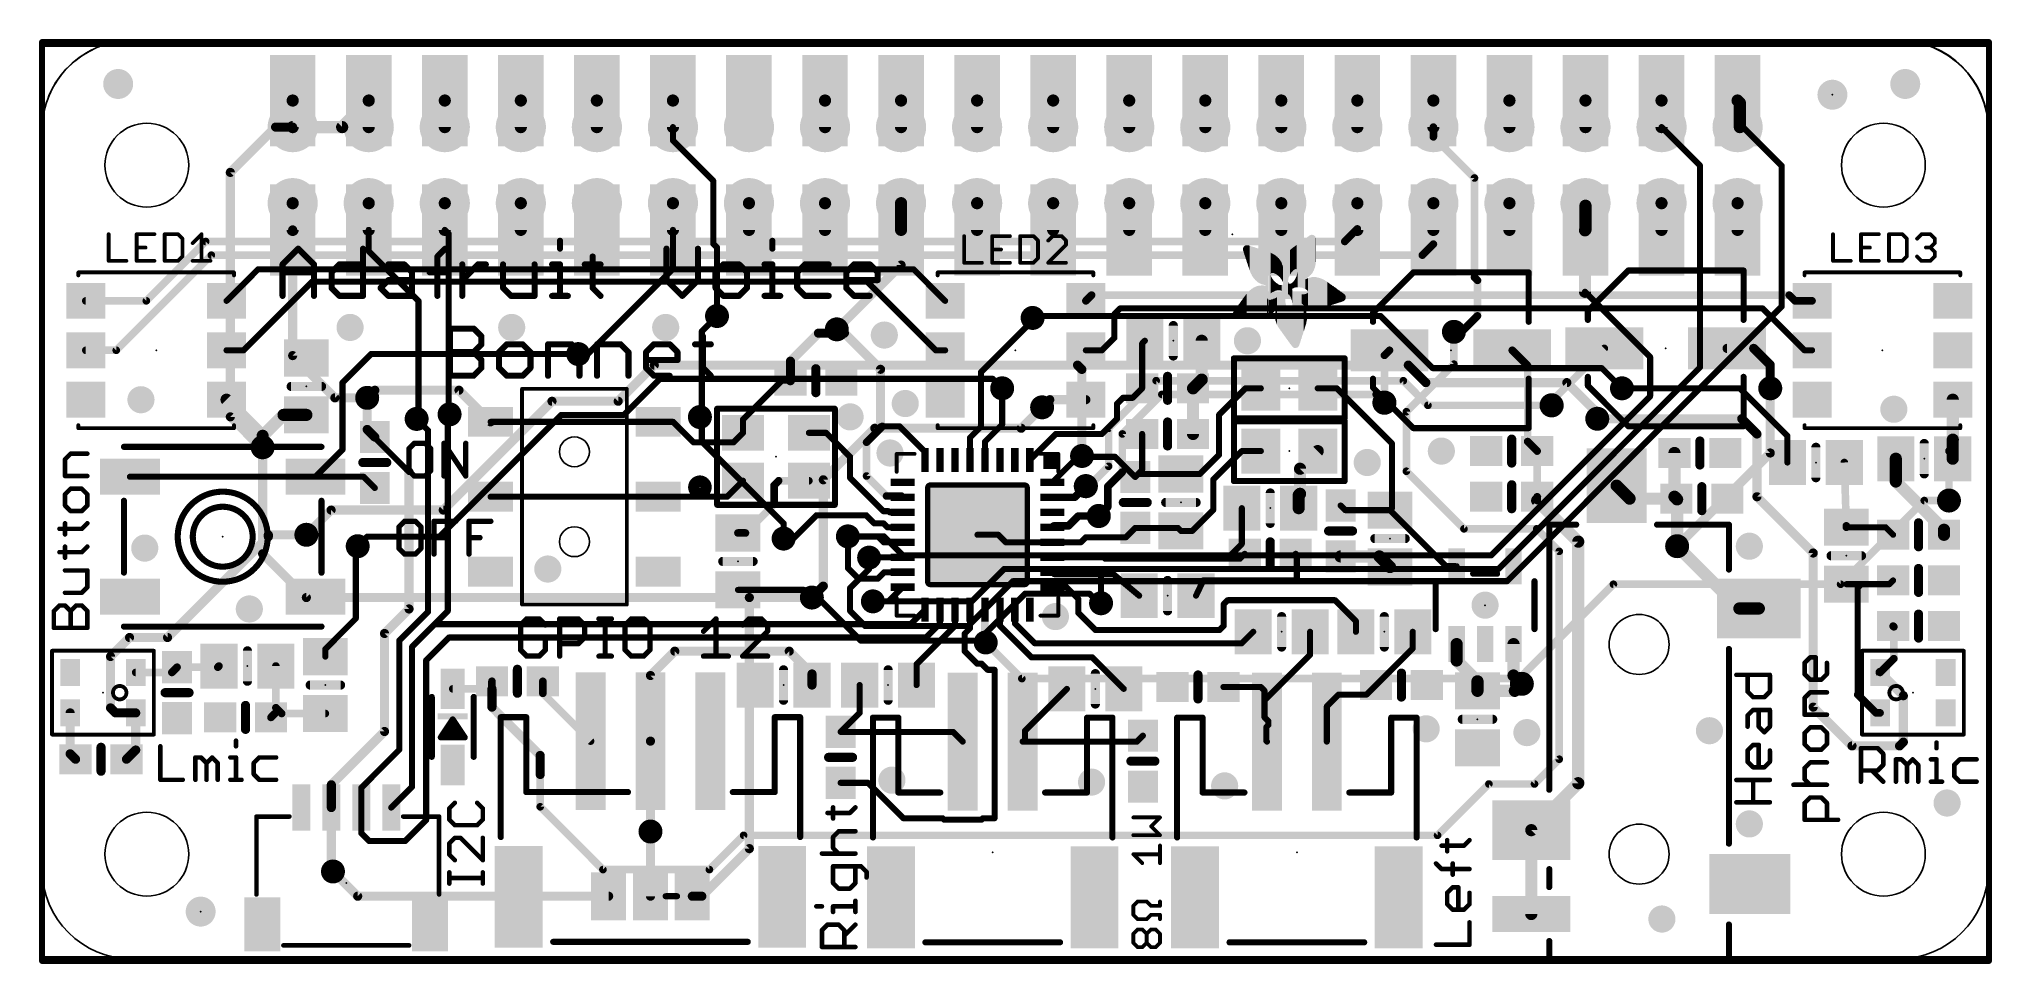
# Model space of a CAD drawing. Extents: x -0.1 to 65.1, y -0.2 to 30.7.
import ezdxf

# ---------------------------------------------------------------- set-up
doc = ezdxf.new("R2010")
doc.units = 0
for name, color, linetype in [('1', 12, 'CONTINUOUS'), ('16', 5, 'CONTINUOUS'), ('17', 110, 'CONTINUOUS'), ('18', 110, 'CONTINUOUS'), ('20', 4, 'CONTINUOUS'), ('21', 40, 'CONTINUOUS'), ('23', 40, 'CONTINUOUS')]:
    doc.layers.add(name, color=color, linetype=linetype)

# ---------------------------------------------------------------- blocks, each defined once
blk = doc.blocks.new('RECT')
blk.add_solid([(-0.5, -0.5), (0.5, -0.5), (-0.5, 0.5), (0.5, 0.5)])
blk = doc.blocks.new('PIE')
at = {"const_width": 0.5}
blk.add_lwpolyline([(0, -0.25, 1), (0, 0.25, 1), (0, -0.25)], format="xyb", dxfattribs=at)
blk = doc.blocks.new('RECT560000X560000R10')
at = {"const_width": 0.175}
blk.add_lwpolyline([(1.6625, -1.575), (1.6625, 1.575, 0.4142), (1.575, 1.6625), (-1.575, 1.6625, 0.4142), (-1.6625, 1.575), (-1.6625, -1.575, 0.4142), (-1.575, -1.6625), (1.575, -1.6625, 0.4142)], format="xyb", close=True, dxfattribs=at)
blk.add_solid([(-1.6004, -1.6004), (1.6004, -1.6004), (-1.6004, 1.6004), (1.6004, 1.6004)])
blk = doc.blocks.new('ROUNDP')
at = {"const_width": 0.5}
blk.add_lwpolyline([(0, -0.25, 1), (0, 0.25, 1), (0, -0.25)], format="xyb", dxfattribs=at)
blk = doc.blocks.new('ROUNDV')
at = {"const_width": 0.5}
blk.add_lwpolyline([(0, -0.25, 1), (0, 0.25, 1), (0, -0.25)], format="xyb", dxfattribs=at)

msp = doc.modelspace()

# ---------------------------------------------------------------- linework, layer by layer
at = {"layer": '1'}
for points, const_width in [([(0, 30.607), (65.024, 30.607)], 0.2032), ([(0, 0), (0, 30.607)], 0.2032), ([(65.024, 30.607), (65.024, 0)], 0.2032), ([(43.93, 25.23), (43.93, 24.372)], 0.254), ([(46.47, 23.864), (46.47, 25.23)], 0.254), ([(43.93, 24.372), (43.5102, 23.9522)], 0.254), ([(2.4765, 20.32), (5.6515, 23.495)], 0.254), ([(5.4621, 23.9522), (3.4799, 21.97)], 0.254), ([(43.5102, 23.9522), (5.4621, 23.9522)], 0.254), ([(5.6515, 23.495), (46.101, 23.495)], 0.254), ([(46.101, 23.495), (46.47, 23.864)], 0.254), ([(6.16, 21.97), (7.2088, 23.0188)], 0.2032), ([(29.1133, 23.0188), (7.2088, 23.0188)], 0.2032), ([(30.162, 21.97), (29.1133, 23.0188)], 0.2032), ([(6.731, 20.32), (9.0234, 22.6124)], 0.2032), ([(9.0234, 22.6124), (27.5526, 22.6124)], 0.2032), ([(27.5526, 22.6124), (29.845, 20.32)], 0.2032), ([(34.862, 21.97), (35.0535, 22.1615)], 0.254), ([(35.0535, 22.1615), (58.355, 22.1615)], 0.254), ([(58.5465, 21.97), (58.355, 22.1615)], 0.254), ([(3.4799, 21.97), (1.46, 21.97)], 0.254), ([(22.0345, 20.955), (22.5425, 21.463)], 0.2032), ([(36.0073, 21.717), (35.8168, 21.5265)], 0.2032), ([(35.8168, 21.5265), (35.8168, 20.7357)], 0.2032), ([(57.467, 21.717), (36.0073, 21.717)], 0.2032), ([(58.864, 20.32), (57.467, 21.717)], 0.2032), ([(58.5465, 21.97), (59.118, 21.97)], 0.254), ([(22.0345, 20.955), (22.0345, 18.1547)], 0.2032), ([(25.9311, 20.8915), (24.9945, 19.9549)], 0.3048), ([(25.9311, 20.8915), (26.6065, 20.8915)], 0.3048), ([(26.6065, 20.955), (26.543, 21.0185)], 0.3048), ([(26.6065, 20.8915), (26.6065, 20.955)], 0.3048), ([(26.6065, 20.8915), (26.797, 20.8915)], 0.3048), ([(26.797, 20.8915), (28.0035, 19.685)], 0.3048), ([(33.0835, 21.3168), (31.3627, 19.596)], 0.2032), ([(33.0835, 21.3995), (33.0835, 21.3168)], 0.2032), ([(47.1552, 20.936), (47.1552, 19.8565)], 0.254), ([(1.46, 20.32), (2.4765, 20.32)], 0.254), ([(6.16, 20.32), (6.731, 20.32)], 0.2032), ([(10.9855, 20.193), (10.033, 19.2405)], 0.2032), ([(17.907, 20.193), (10.9855, 20.193)], 0.2032), ([(29.845, 20.32), (30.162, 20.32)], 0.2032), ([(35.4011, 20.32), (34.862, 20.32)], 0.2032), ([(35.8168, 20.7357), (35.4011, 20.32)], 0.2032), ([(36.8325, 20.6375), (36.742, 20.547)], 0.2032), ([(36.742, 20.547), (36.742, 19.05)], 0.2032), ([(38.7325, 20.6375), (38.7325, 19.3405)], 0.4064), ([(44.8343, 20.1508), (45.0035, 20.32)], 0.254), ([(44.8343, 18.5706), (44.8343, 20.1508)], 0.254), ([(49.1035, 20.32), (49.618, 19.8055)], 0.254), ([(52.179, 20.3835), (50.419, 18.6235)], 0.254), ([(56.279, 20.3835), (57.168, 20.3835)], 0.3048), ([(57.7215, 19.83), (57.168, 20.3835)], 0.3048), ([(58.864, 20.32), (59.118, 20.32)], 0.2032), ([(24.9945, 19.304), (24.9945, 19.9549)], 0.3048), ([(28.0035, 19.685), (28.0035, 17.78)], 0.3048), ([(31.3627, 17.7736), (31.3627, 19.596)], 0.2032), ([(47.1552, 19.8565), (45.5677, 18.269)], 0.254), ([(49.618, 19.8055), (49.618, 17.272)], 0.254), ([(57.7215, 19.05), (57.7215, 19.83)], 0.3048), ([(10.033, 19.2405), (10.033, 16.9975)], 0.2032), ([(10.8585, 18.7325), (11.1125, 18.9865)], 0.3048), ([(11.1125, 18.9865), (13.924, 18.9865)], 0.3048), ([(13.924, 18.9865), (14.98, 17.9305)], 0.3048), ([(24.7065, 19.304), (23.411, 18.0085)], 0.2032), ([(24.9945, 19.304), (24.7065, 19.304)], 0.2032), ([(32.0675, 19.05), (32.0675, 17.8435)], 0.2032), ([(36.4245, 18.7325), (36.742, 19.05)], 0.2032), ([(38.442, 19.05), (38.7325, 19.3405)], 0.4064), ([(38.442, 19.05), (38.442, 17.526)], 0.4064), ([(40.198, 19.05), (39.309, 18.161)], 0.2032), ([(40.706, 19.05), (40.198, 19.05)], 0.2032), ([(42.606, 19.05), (43.2435, 19.05)], 0.2032), ([(43.2435, 19.05), (45.085, 17.2085)], 0.2032), ([(52.7685, 19.05), (56.7055, 19.05)], 0.2032), ([(58.2955, 17.46), (56.7055, 19.05)], 0.2032), ([(6.16, 18.67), (7.366, 17.464)], 0.4064), ([(8.0655, 18.1635), (7.366, 17.464)], 0.4064), ([(8.8265, 18.1635), (8.0655, 18.1635)], 0.4064), ([(10.8585, 18.7325), (10.8585, 17.6775)], 0.3048), ([(13.6098, 18.1818), (13.5509, 18.1229)], 0.2032), ([(33.401, 18.415), (33.656, 18.67)], 0.3048), ([(33.656, 18.67), (34.862, 18.67)], 0.3048), ([(36.099, 18.7325), (35.8997, 18.5333)], 0.2032), ([(35.8997, 18.0267), (35.8997, 18.5333)], 0.2032), ([(36.4245, 18.7325), (36.099, 18.7325)], 0.2032), ([(45.5677, 18.269), (45.5677, 16.2813)], 0.254), ([(50.419, 18.6235), (50.419, 18.4817)], 0.254), ([(63.818, 17.336), (63.818, 18.67)], 0.4064), ([(7.366, 17.464), (7.366, 17.0815)], 0.4064), ([(10.8585, 17.6775), (11.1125, 17.4235)], 0.3048), ([(12.8905, 17.6467), (12.5095, 18.0277)], 0.2032), ([(12.8905, 11.5895), (12.8905, 17.6467)], 0.2032), ([(13.5509, 18.1229), (13.5509, 11.6149)], 0.2032), ([(14.98, 17.9305), (20.58, 17.9305)], 0.2032), ([(20.58, 17.9305), (21.076, 17.9305)], 0.2032), ([(21.76, 17.2465), (21.076, 17.9305)], 0.2032), ([(21.971, 18.0912), (22.0345, 18.1547)], 0.2032), ([(23.0935, 17.2465), (23.411, 17.564)], 0.2032), ([(23.411, 18.0085), (23.411, 17.564)], 0.2032), ([(25.611, 17.564), (26.1875, 17.564)], 0.2032), ([(26.1875, 17.564), (26.9875, 16.764)], 0.2032), ([(27.5376, 17.2506), (28.067, 17.78)], 0.254), ([(28.0035, 17.78), (28.067, 17.78)], 0.2032), ([(28.067, 17.78), (28.6385, 17.78)], 0.2032), ([(28.6385, 17.78), (29.492, 16.9265)], 0.2032), ([(30.992, 17.403), (31.3627, 17.7736)], 0.2032), ([(32.0675, 17.8435), (31.492, 17.268)], 0.2032), ([(32.992, 16.6605), (33.8575, 17.526)], 0.2032), ([(33.8575, 17.526), (35.3991, 17.526)], 0.2032), ([(35.3991, 17.526), (35.8997, 18.0267)], 0.2032), ([(36.742, 17.526), (36.742, 16.3195)], 0.2032), ([(39.309, 18.161), (39.309, 16.8275)], 0.2032), ([(51.943, 18.034), (56.769, 18.034)], 0.3048), ([(56.769, 18.034), (57.277, 17.526)], 0.3048), ([(57.277, 17.526), (57.277, 15.4305)], 0.3048), ([(9.1325, 16.097), (10.033, 16.9975)], 0.2032), ([(11.1125, 17.4235), (11.1125, 17.399)], 0.2032), ([(12.2555, 16.256), (11.1125, 17.399)], 0.2032), ([(23.0935, 17.2465), (21.76, 17.2465)], 0.2032), ([(27.5376, 16.1228), (27.5376, 17.2506)], 0.254), ([(29.492, 16.9265), (29.492, 16.6605)], 0.2032), ([(30.992, 16.6605), (30.992, 17.403)], 0.2032), ([(31.492, 17.268), (31.492, 16.6605)], 0.2032), ([(40.071, 16.9545), (39.116, 15.9995)], 0.2032), ([(40.706, 16.9545), (40.071, 16.9545)], 0.2032), ([(42.0164, 16.3649), (42.606, 16.9545)], 0.4064), ([(45.085, 17.2085), (45.085, 15.047)], 0.2032), ([(49.618, 17.272), (49.9355, 16.9545)], 0.254), ([(49.9355, 16.9545), (49.9355, 15.4305)], 0.254), ([(54.522, 16.891), (54.522, 15.4305)], 0.4064), ([(58.2955, 16.5735), (58.2955, 17.46)], 0.2032), ([(63.6905, 16.957), (63.815, 17.0815)], 0.254), ([(63.6905, 16.957), (63.6905, 15.3035)], 0.254), ([(63.818, 17.336), (63.815, 17.333)], 0.4064), ([(63.815, 17.333), (63.815, 17.0815)], 0.4064), ([(63.815, 17.0815), (63.815, 16.7005)], 0.4064), ([(12.2555, 11.684), (12.2555, 16.256)], 0.3048), ([(26.9875, 16.764), (26.9875, 16.0623)], 0.2032), ([(33.742, 15.9105), (34.5955, 16.764)], 0.2032), ([(34.5955, 16.764), (34.7075, 16.764)], 0.2032), ([(34.7345, 16.7911), (34.7075, 16.764)], 0.3048), ([(34.7345, 16.7911), (34.7709, 16.7911)], 0.2032), ([(34.7709, 16.7911), (34.798, 16.764)], 0.2032), ([(34.798, 16.764), (35.8385, 16.764)], 0.2032), ([(35.8385, 16.764), (36.5125, 16.09)], 0.2032), ([(36.742, 16.3195), (36.5125, 16.09)], 0.2032), ([(39.309, 16.8275), (38.6715, 16.19)], 0.2032), ([(42.0164, 15.5282), (42.0164, 16.3649)], 0.4064), ([(45.5677, 16.2813), (47.4902, 14.3588)], 0.254), ([(60.2615, 14.459), (60.1955, 16.5735)], 0.254), ([(61.915, 16.7005), (61.915, 15.9385)], 0.4064), ([(2.9325, 16.097), (9.1325, 16.097)], 0.2032), ([(9.1325, 16.097), (10.739, 16.097)], 0.2032), ([(10.739, 16.097), (11.1125, 15.7235)], 0.2032), ([(22.8775, 15.4305), (23.411, 15.964)], 0.2032), ([(24.6, 15.964), (24.4475, 15.8115)], 0.254), ([(24.4475, 15.8115), (24.4475, 15.1765)], 0.254), ([(25.611, 15.964), (24.6, 15.964)], 0.254), ([(26.9875, 16.0623), (28.1019, 14.9479)], 0.2032), ([(28.2051, 15.4553), (27.5376, 16.1228)], 0.254), ([(34.8615, 15.7846), (34.4874, 15.4105)], 0.254), ([(36.5125, 16.09), (36.6125, 16.19)], 0.2032), ([(36.6125, 16.19), (38.0365, 16.19)], 0.2032), ([(38.6715, 16.19), (38.0365, 16.19)], 0.2032), ([(39.116, 15.9995), (39.116, 14.9885)], 0.2032), ([(41.971, 15.4828), (42.0164, 15.5282)], 0.4064), ([(41.971, 15.0495), (41.971, 15.4828)], 0.4064), ([(52.59, 15.8), (53.023, 15.367)], 0.4064), ([(63.5245, 14.329), (61.915, 15.9385)], 0.4064), ([(14.98, 15.4305), (20.58, 15.4305)], 0.2032), ([(20.58, 15.4305), (22.8775, 15.4305)], 0.2032), ([(23.4925, 14.2215), (24.4475, 15.1765)], 0.254), ([(28.1019, 14.9479), (28.2713, 14.9479)], 0.2032), ([(28.6972, 15.4553), (28.2051, 15.4553)], 0.254), ([(28.2713, 14.9479), (28.3087, 14.9105)], 0.2032), ([(28.3087, 14.9105), (28.742, 14.9105)], 0.2032), ([(28.742, 15.4105), (28.6972, 15.4553)], 0.254), ([(34.4874, 15.4105), (33.742, 15.4105)], 0.254), ([(39.116, 14.9885), (38.4175, 14.29)], 0.2032), ([(40.071, 15.0495), (40.071, 13.8569)], 0.2032), ([(43.5245, 14.9835), (43.3705, 15.1375)], 0.2032), ([(45.0215, 14.9835), (43.5245, 14.9835)], 0.2032), ([(45.085, 15.047), (45.0215, 14.9835)], 0.2032), ([(46.8861, 13.1189), (45.0215, 14.9835)], 0.2032), ([(51.308, 13.931), (49.9355, 15.3035)], 0.4064), ([(49.9355, 15.4305), (49.9355, 15.3035)], 0.254), ([(53.023, 15.367), (54.5855, 15.367)], 0.4064), ([(54.5855, 15.367), (54.522, 15.4305)], 0.4064), ([(54.5855, 15.367), (54.6103, 15.3422)], 0.4064), ([(54.6103, 15.3422), (54.6103, 13.7797)], 0.4064), ([(57.277, 15.4305), (59.1559, 13.5516)], 0.3048), ([(25.8636, 14.8128), (25.0843, 14.0335)], 0.2032), ([(27.5258, 14.8128), (25.8636, 14.8128)], 0.2032), ([(27.7971, 14.5415), (27.5258, 14.8128)], 0.2032), ([(28.103, 14.5415), (27.7971, 14.5415)], 0.2032), ([(28.234, 14.4105), (28.103, 14.5415)], 0.2032), ([(28.742, 14.4105), (28.234, 14.4105)], 0.2032), ([(33.742, 14.4105), (33.7868, 14.4553)], 0.254), ([(33.7868, 14.4553), (34.2788, 14.4553)], 0.254), ([(34.2788, 14.4553), (34.6111, 14.7876)], 0.254), ([(34.6111, 14.7876), (35.2923, 14.7876)], 0.254), ([(36.2021, 14.0796), (36.5125, 14.39)], 0.2032), ([(37.9365, 14.39), (36.5125, 14.39)], 0.2032), ([(38.0365, 14.29), (37.9365, 14.39)], 0.2032), ([(38.0365, 14.29), (38.4175, 14.29)], 0.2032), ([(47.4902, 14.3588), (49.9224, 14.3588)], 0.254), ([(49.9224, 14.3588), (50.673, 13.6082)], 0.254), ([(60.2615, 14.412), (60.2615, 14.459)], 0.254), ([(60.2615, 14.412), (61.573, 14.412)], 0.2032), ([(61.573, 14.412), (61.8245, 14.1605)], 0.2032), ([(63.5245, 14.1605), (63.5245, 14.329)], 0.4064), ([(4.191, 10.7315), (7.5565, 14.097)], 0.3048), ([(7.5565, 14.097), (7.5565, 14.1605)], 0.3048), ([(7.5565, 14.1605), (8.8265, 14.1605)], 0.3048), ([(10.4775, 13.716), (10.541, 13.7795)], 0.2032), ([(10.4775, 11.364), (10.4775, 13.716)], 0.2032), ([(23.241, 14.2215), (23.4925, 14.2215)], 0.254), ([(24.7668, 14.0335), (25.0843, 14.0335)], 0.2032), ([(27.1163, 14.1079), (26.9131, 14.1079)], 0.2032), ([(26.9177, 13.6905), (26.924, 13.6968)], 0.2032), ([(26.9177, 13.043), (26.9177, 13.6905)], 0.2032), ([(26.924, 13.9065), (27.1209, 14.1034)], 0.2032), ([(26.924, 13.6968), (26.924, 13.9065)], 0.2032), ([(27.1209, 14.1034), (27.1163, 14.1079)], 0.2032), ([(27.1209, 14.1034), (27.9145, 14.1034)], 0.2032), ([(27.9145, 14.1034), (28.1073, 13.9105)], 0.2032), ([(28.1073, 13.9105), (28.742, 13.9105)], 0.2032), ([(31.242, 14.1605), (31.9405, 14.1605)], 0.2032), ([(31.9405, 14.1605), (32.1945, 13.9065)], 0.2032), ([(32.1945, 13.9065), (33.738, 13.9065)], 0.2032), ([(33.738, 13.9065), (33.742, 13.9105)], 0.2032), ([(33.742, 13.9105), (34.6945, 13.9105)], 0.2032), ([(34.8636, 14.0796), (34.6945, 13.9105)], 0.2032), ([(34.8636, 14.0796), (36.2021, 14.0796)], 0.2032), ([(40.071, 13.8569), (39.5743, 13.3602)], 0.2032), ([(50.673, 13.6082), (50.673, 6.6675)], 0.254), ([(51.308, 5.868), (51.308, 13.931)], 0.4064), ([(54.6103, 13.7797), (56.69, 11.7)], 0.4064), ([(59.1559, 13.5516), (59.1559, 8.4081)], 0.3048), ([(27.267, 12.6936), (26.9177, 13.043)], 0.2032), ([(27.6345, 13.4105), (27.6225, 13.3985)], 0.2032), ([(28.742, 13.4105), (27.6345, 13.4105)], 0.2032), ([(33.742, 13.4105), (35.4565, 13.4105)], 0.2032), ([(35.5068, 13.3602), (35.4565, 13.4105)], 0.2032), ([(39.5743, 13.3602), (35.5068, 13.3602)], 0.2032), ([(39.5743, 13.3602), (40.0057, 13.3602)], 0.2032), ([(40.0057, 13.3602), (40.171, 13.5255)], 0.2032), ([(41.91, 13.4865), (41.871, 13.5255)], 0.2032), ([(41.91, 12.7), (41.91, 13.4865)], 0.2032), ([(43.3705, 13.4375), (44.6675, 13.4375)], 0.4064), ([(44.6675, 13.4375), (45.0215, 13.0835)], 0.4064), ([(47.2465, 13.1111), (46.8861, 13.1189)], 0.2032), ([(23.241, 12.3215), (25.4547, 12.3215)], 0.2032), ([(25.4547, 12.3215), (25.7111, 12.065)], 0.2032), ([(27.9145, 12.6936), (27.267, 12.6936)], 0.2032), ([(28.1313, 12.9105), (27.9145, 12.6936)], 0.2032), ([(28.742, 12.9105), (28.1313, 12.9105)], 0.2032), ([(28.742, 12.4105), (28.2695, 11.938)], 0.2032), ([(33.742, 12.9105), (33.8055, 12.847)], 0.2032), ([(33.742, 12.4105), (34.2177, 12.4105)], 0.2032), ([(35.3695, 12.847), (33.8055, 12.847)], 0.2032), ([(34.2177, 12.4105), (34.6075, 12.0207)], 0.2032), ([(35.7801, 12.847), (35.3695, 12.847)], 0.2032), ([(35.3695, 12.847), (35.3695, 11.8745)], 0.2032), ([(36.642, 12.1285), (35.7801, 12.847)], 0.2032), ([(38.542, 12.1285), (38.7833, 12.6365)], 0.2032), ([(38.7833, 12.6365), (41.8465, 12.6365)], 0.2032), ([(41.8465, 12.6365), (41.91, 12.7)], 0.2032), ([(60.2615, 12.512), (60.7695, 12.512)], 0.2032), ([(60.6425, 12.385), (60.7695, 12.512)], 0.2032), ([(60.6425, 8.8265), (60.6425, 12.385)], 0.2032), ([(60.7695, 12.512), (61.7, 12.512)], 0.2032), ([(61.7, 12.512), (61.8245, 12.6365)], 0.2032), ([(11.438, 10.8665), (12.2555, 11.684)], 0.3048), ([(28.2695, 11.938), (27.7495, 11.938)], 0.2032), ([(29.492, 11.6605), (29.0075, 11.176)], 0.2032), ([(29.992, 11.6605), (29.992, 11.1992)], 0.2032), ([(30.492, 11.6605), (30.492, 11.1245)], 0.2032), ([(30.992, 11.6605), (30.992, 11.0369)], 0.2032), ([(31.492, 11.6605), (31.492, 10.5918)], 0.254), ([(31.992, 11.6605), (31.992, 11.1245)], 0.2032), ([(32.492, 11.6605), (32.492, 11.1992)], 0.2032), ([(34.6075, 12.0207), (34.6075, 11.557)], 0.2032), ([(39.5993, 11.9768), (39.4668, 11.8443)], 0.2032), ([(39.4668, 11.8443), (39.4668, 11.1253)], 0.2032), ([(43.1825, 11.9768), (39.5993, 11.9768)], 0.2032), ([(43.881, 11.2783), (43.1825, 11.9768)], 0.2032), ([(56.69, 11.7), (57.34, 11.7)], 0.4064), ([(10.4775, 11.364), (9.4615, 10.348)], 0.2032), ([(11.93, 10.629), (12.8905, 11.5895)], 0.2032), ([(13.112, 11.176), (12.3585, 10.4225)], 0.2032), ([(13.5509, 11.6149), (13.112, 11.176)], 0.2032), ([(13.112, 11.176), (29.0075, 11.176)], 0.2032), ([(30.492, 11.1245), (29.2075, 9.84)], 0.2032), ([(29.992, 11.1992), (29.5243, 10.7315)], 0.2032), ([(30.992, 11.0369), (30.813, 10.8579)], 0.2032), ([(31.992, 11.1245), (33.0454, 10.0711)], 0.2032), ([(32.492, 11.1992), (33.1502, 10.541)], 0.2032), ([(34.6075, 11.557), (35.1853, 10.9792)], 0.2032), ([(39.3207, 10.9792), (39.4668, 11.1253)], 0.2032), ([(43.881, 10.922), (43.881, 11.2783)], 0.2032), ([(61.849, 11.088), (61.8245, 11.1125)], 0.254), ([(61.849, 10.025), (61.849, 11.088)], 0.254), ([(2.286, 10.0965), (2.921, 10.7315)], 0.3048), ([(2.921, 10.7315), (4.191, 10.7315)], 0.3048), ([(9.4615, 10.094), (9.4615, 10.348)], 0.2032), ([(11.438, 10.8665), (11.438, 7.594)], 0.3048), ([(11.93, 10.629), (11.93, 6.985)], 0.2032), ([(12.3585, 10.4225), (12.3585, 5.7525)], 0.2032), ([(13.589, 10.7315), (12.827, 9.9695)], 0.2032), ([(29.5243, 10.7315), (13.589, 10.7315)], 0.2032), ([(30.813, 10.8579), (30.813, 10.274)], 0.2032), ([(31.492, 10.5918), (31.5178, 10.5659)], 0.254), ([(33.1502, 10.541), (40.071, 10.541)], 0.2032), ([(35.1853, 10.9792), (39.3207, 10.9792)], 0.2032), ([(40.071, 10.541), (40.452, 10.922)], 0.2032), ([(42.352, 10.922), (42.352, 10.16)], 0.2032), ([(45.781, 10.3725), (44.5525, 9.144)], 0.2032), ([(45.781, 10.922), (45.781, 10.3725)], 0.2032), ([(47.2465, 10.5109), (47.2465, 9.9645)], 0.4064), ([(49.1465, 9.464), (49.1465, 10.5109)], 0.4064), ([(2.286, 8.382), (2.286, 10.0965)], 0.3048), ([(4.3335, 9.565), (4.5085, 9.74)], 0.254), ([(4.5085, 9.74), (5.869, 9.74)], 0.254), ([(5.869, 9.74), (5.908, 9.779)], 0.254), ([(7.808, 9.779), (7.808, 8.387)], 0.254), ([(12.827, 9.9695), (12.827, 4.6355)], 0.2032), ([(20.32, 9.4615), (21.1328, 10.2743)], 0.3048), ([(21.1328, 10.2743), (24.9555, 10.2743)], 0.3048), ([(24.9555, 10.2743), (25.715, 9.5148)], 0.3048), ([(29.2075, 9.84), (29.2075, 9.144)], 0.2032), ([(30.813, 10.274), (31.2262, 9.8608)], 0.2032), ([(31.2262, 9.8608), (31.3763, 9.8608)], 0.2032), ([(31.3763, 9.8608), (31.5851, 9.652)], 0.2032), ([(33.0454, 10.0711), (35.0749, 10.0711)], 0.2032), ([(35.0749, 10.0711), (36.129, 9.017)], 0.2032), ([(42.352, 10.16), (40.828, 8.636)], 0.2032), ([(47.9425, 9.2685), (47.2465, 9.9645)], 0.4064), ([(61.389, 9.565), (61.849, 10.025)], 0.254), ([(3.127, 9.565), (4.3335, 9.565)], 0.254), ([(13.716, 9.017), (15.025, 9.017)], 0.254), ([(15.025, 8.4065), (15.025, 9.017)], 0.3048), ([(15.025, 9.271), (15.025, 9.017)], 0.254), ([(16.725, 9.271), (16.725, 8.867)], 0.254), ([(20.32, 7.272), (20.32, 9.4615)], 0.3048), ([(25.715, 9.5148), (25.715, 9.144)], 0.3048), ([(27.3075, 9.144), (27.3075, 8.2185)], 0.2032), ([(31.5851, 9.652), (31.8135, 9.652)], 0.2032), ([(31.8135, 9.652), (31.8135, 4.699)], 0.2032), ([(39.458, 9.0805), (40.701, 9.0805)], 0.2032), ([(40.701, 9.0805), (40.828, 8.9535)], 0.2032), ([(44.5525, 9.144), (44.235, 8.8265)], 0.2032), ([(47.9425, 9.2685), (47.9425, 8.951)], 0.4064), ([(49.1908, 8.951), (47.9425, 8.951)], 0.4064), ([(49.1465, 9.464), (49.4252, 9.1853)], 0.4064), ([(49.4252, 9.1853), (49.1908, 8.951)], 0.4064), ([(61.389, 9.565), (62.1665, 8.7875)], 0.3048), ([(2.453, 8.215), (2.286, 8.382)], 0.3048), ([(8.001, 8.194), (7.808, 8.387)], 0.254), ([(16.637, 6.7945), (15.025, 8.4065)], 0.3048), ([(16.725, 8.867), (18.32, 7.272)], 0.254), ([(34.229, 9.017), (32.8295, 7.6175)], 0.2032), ([(40.828, 8.9535), (40.828, 8.636)], 0.2032), ([(40.828, 8.636), (40.828, 8.067)], 0.2032), ([(43.307, 8.8265), (42.91, 8.4295)], 0.2032), ([(42.91, 8.4295), (42.91, 7.256)], 0.2032), ([(44.235, 8.8265), (43.307, 8.8265)], 0.2032), ([(60.452, 7.112), (59.1559, 8.4081)], 0.3048), ([(61.254, 8.215), (60.6425, 8.8265)], 0.254), ([(62.1665, 8.7875), (62.1665, 7.239)], 0.3048), ([(0.937, 6.849), (0.937, 8.215)], 0.3048), ([(3.127, 8.215), (2.453, 8.215)], 0.3048), ([(3.127, 8.215), (3.127, 6.976)], 0.3048), ([(7.774, 8.194), (7.6445, 8.0645)], 0.254), ([(9.4615, 8.194), (7.774, 8.194)], 0.254), ([(9.4615, 8.194), (8.001, 8.194)], 0.254), ([(27.3075, 8.2185), (26.67, 7.581)], 0.2032), ([(40.828, 8.067), (40.9575, 7.9375)], 0.2032), ([(40.9575, 7.8105), (40.894, 7.747)], 0.2032), ([(40.894, 7.747), (40.894, 7.272)], 0.2032), ([(40.9575, 7.9375), (40.9575, 7.8105)], 0.2032), ([(61.254, 8.215), (61.389, 8.215)], 0.254), ([(11.438, 7.594), (9.66, 5.816)], 0.3048), ([(20.32, 7.272), (20.32, 4.2545)], 0.3048), ([(26.67, 7.581), (30.425, 7.581)], 0.2032), ([(30.425, 7.581), (30.75, 7.256)], 0.2032), ([(32.75, 7.256), (32.8295, 7.256)], 0.2032), ([(32.8295, 7.6175), (32.8295, 7.256)], 0.2032), ([(32.8295, 7.256), (36.5685, 7.256)], 0.2032), ([(36.5685, 7.256), (36.7665, 7.454)], 0.2032), ([(40.894, 7.272), (40.91, 7.256)], 0.2032), ([(62.0395, 7.112), (60.452, 7.112)], 0.3048), ([(62.1665, 7.239), (62.0395, 7.112)], 0.3048), ([(1.1185, 6.6675), (0.937, 6.849)], 0.3048), ([(3.127, 6.976), (2.8185, 6.6675)], 0.3048), ([(10.66, 5.715), (11.93, 6.985)], 0.2032), ([(16.637, 6.1595), (16.637, 6.7945)], 0.3048), ([(50.673, 6.6675), (49.8475, 5.842)], 0.254), ([(9.66, 5.054), (9.66, 5.816)], 0.3048), ([(16.637, 5.08), (16.637, 6.1595)], 0.254), ([(27.5835, 5.881), (26.67, 5.881)], 0.2032), ([(28.7655, 4.699), (27.5835, 5.881)], 0.2032), ([(48.3235, 5.842), (46.609, 4.1275)], 0.254), ([(49.8475, 5.842), (48.3235, 5.842)], 0.254), ([(49.74, 4.3), (51.308, 5.868)], 0.4064), ([(10.66, 5.054), (10.66, 5.715)], 0.2032), ([(11.66, 5.054), (12.3585, 5.7525)], 0.2032), ([(9.66, 2.9765), (9.66, 5.054)], 0.3048), ([(10.66, 4.199), (10.66, 5.054)], 0.2032), ([(12.827, 4.6355), (12.1285, 3.937)], 0.2032), ([(16.637, 5.08), (18.7325, 2.9845)], 0.254), ([(30.076, 4.699), (28.7655, 4.699)], 0.2032), ([(30.1238, 4.6512), (30.076, 4.699)], 0.2032), ([(31.3763, 4.6512), (30.1238, 4.6512)], 0.2032), ([(31.4241, 4.699), (31.3763, 4.6512)], 0.2032), ([(31.8135, 4.699), (31.4241, 4.699)], 0.2032), ([(10.922, 3.937), (10.66, 4.199)], 0.2032), ([(12.1285, 3.937), (10.922, 3.937)], 0.2032), ([(22.2885, 2.9845), (23.4315, 4.1275)], 0.254), ([(46.609, 4.1275), (23.4315, 4.1275)], 0.254), ([(49.74, 1.5), (49.74, 4.3)], 0.4064), ([(9.7155, 2.921), (9.66, 2.9765)], 0.3048), ([(18.7325, 2.9845), (22.2885, 2.9845)], 0.254), ([(65.024, 0), (0, 0)], 0.2032)]:
    msp.add_lwpolyline(points, dxfattribs=dict(at, const_width=const_width))
for points, const_width in [([(0, 30.6578, 1), (0, 30.5562)], 0.1016), ([(0.0508, 30.607, 1), (-0.0508, 30.607)], 0.1016), ([(65.0748, 30.607, 1), (64.9732, 30.607)], 0.1016), ([(65.024, 30.5562, 1), (65.024, 30.6578)], 0.1016), ([(43.9935, 25.23, 1), (43.8665, 25.23)], 0.127), ([(46.5335, 25.23, 1), (46.4065, 25.23)], 0.127), ([(43.8665, 24.372, 1), (43.9935, 24.372)], 0.127), ([(43.9749, 24.3271, 1), (43.8851, 24.4169)], 0.127), ([(5.4621, 24.0157, 1), (5.4621, 23.8887)], 0.127), ([(5.507, 23.9073, 1), (5.4172, 23.9971)], 0.127), ([(5.6515, 23.5585, 1), (5.6515, 23.4315)], 0.127), ([(5.6964, 23.4501, 1), (5.6066, 23.5399)], 0.127), ([(43.4653, 23.9971, 1), (43.5551, 23.9073)], 0.127), ([(43.5102, 23.8887, 1), (43.5102, 24.0157)], 0.127), ([(46.0561, 23.5399, 1), (46.1459, 23.4501)], 0.127), ([(46.101, 23.4315, 1), (46.101, 23.5585)], 0.127), ([(46.4065, 23.864, 1), (46.5335, 23.864)], 0.127), ([(46.5149, 23.8191, 1), (46.4251, 23.9089)], 0.127), ([(7.2088, 23.0695, 1), (7.2088, 22.968)], 0.1016), ([(7.2447, 22.9828, 1), (7.1728, 23.0547)], 0.1016), ([(29.1492, 23.0547, 1), (29.0773, 22.9828)], 0.1016), ([(29.1133, 22.968, 1), (29.1133, 23.0695)], 0.1016), ([(9.0234, 22.6632, 1), (9.0234, 22.5616)], 0.1016), ([(9.0593, 22.5764, 1), (8.9874, 22.6483)], 0.1016), ([(27.5886, 22.6483, 1), (27.5167, 22.5764)], 0.1016), ([(27.5526, 22.5616, 1), (27.5526, 22.6632)], 0.1016), ([(35.0535, 22.225, 1), (35.0535, 22.098)], 0.127), ([(35.0984, 22.1166, 1), (35.0086, 22.2064)], 0.127), ([(58.3999, 22.2064, 1), (58.3101, 22.1166)], 0.127), ([(58.355, 22.098, 1), (58.355, 22.225)], 0.127), ([(1.46, 22.0335, 1), (1.46, 21.9065)], 0.127), ([(3.435, 22.0149, 1), (3.5248, 21.9251)], 0.127), ([(3.4799, 21.9065, 1), (3.4799, 22.0335)], 0.127), ([(6.1241, 22.0059, 1), (6.1959, 21.9341)], 0.1016), ([(22.5784, 21.4271, 1), (22.5066, 21.4989)], 0.1016), ([(30.1261, 21.9341, 1), (30.1979, 22.0059)], 0.1016), ([(34.8171, 22.0149, 1), (34.9069, 21.9251)], 0.127), ([(35.8676, 21.5265, 1), (35.766, 21.5265)], 0.1016), ([(35.7809, 21.5624, 1), (35.8527, 21.4906)], 0.1016), ([(36.0073, 21.7678, 1), (36.0073, 21.6662)], 0.1016), ([(36.0432, 21.6811, 1), (35.9714, 21.7529)], 0.1016), ([(57.5029, 21.7529, 1), (57.4311, 21.6811)], 0.1016), ([(57.467, 21.6662, 1), (57.467, 21.7678)], 0.1016), ([(58.5465, 22.0335, 1), (58.5465, 21.9065)], 0.127), ([(58.5016, 21.9251, 1), (58.5914, 22.0149)], 0.127), ([(59.118, 21.9065, 1), (59.118, 22.0335)], 0.127), ([(22.0853, 20.955, 1), (21.9837, 20.955)], 0.1016), ([(21.9986, 20.9909, 1), (22.0704, 20.9191)], 0.1016), ([(25.9311, 20.9677, 1), (25.9311, 20.8153)], 0.1524), ([(25.985, 20.8376, 1), (25.8772, 20.9454)], 0.1524), ([(26.5969, 21.0724, 1), (26.4891, 20.9646)], 0.1524), ([(26.6827, 20.955, 1), (26.5303, 20.955)], 0.1524), ([(26.6065, 20.9677, 1), (26.6065, 20.8153)], 0.1524), ([(26.5303, 20.8915, 1), (26.6827, 20.8915)], 0.1524), ([(26.5526, 20.9011, 1), (26.6604, 21.0089)], 0.1524), ([(26.6065, 20.8153, 1), (26.6065, 20.9677)], 0.1524), ([(26.8509, 20.9454, 1), (26.7431, 20.8376)], 0.1524), ([(26.797, 20.8153, 1), (26.797, 20.9677)], 0.1524), ([(33.1343, 21.3995, 1), (33.0327, 21.3995)], 0.1016), ([(33.0327, 21.3168, 1), (33.1343, 21.3168)], 0.1016), ([(33.1194, 21.2809, 1), (33.0476, 21.3527)], 0.1016), ([(47.2187, 20.936, 1), (47.0917, 20.936)], 0.127), ([(1.46, 20.3835, 1), (1.46, 20.2565)], 0.127), ([(2.4316, 20.3649, 1), (2.5214, 20.2751)], 0.127), ([(2.4765, 20.2565, 1), (2.4765, 20.3835)], 0.127), ([(6.16, 20.3708, 1), (6.16, 20.2692)], 0.1016), ([(6.6951, 20.3559, 1), (6.7669, 20.2841)], 0.1016), ([(6.731, 20.2692, 1), (6.731, 20.3708)], 0.1016), ([(10.9855, 20.2438, 1), (10.9855, 20.1422)], 0.1016), ([(11.0214, 20.1571, 1), (10.9496, 20.2289)], 0.1016), ([(17.907, 20.1422, 1), (17.907, 20.2438)], 0.1016), ([(29.845, 20.3708, 1), (29.845, 20.2692)], 0.1016), ([(29.8091, 20.2841, 1), (29.8809, 20.3559)], 0.1016), ([(30.162, 20.2692, 1), (30.162, 20.3708)], 0.1016), ([(34.862, 20.3708, 1), (34.862, 20.2692)], 0.1016), ([(35.3651, 20.3559, 1), (35.437, 20.2841)], 0.1016), ([(35.4011, 20.2692, 1), (35.4011, 20.3708)], 0.1016), ([(35.766, 20.7357, 1), (35.8676, 20.7357)], 0.1016), ([(35.8527, 20.6998, 1), (35.7809, 20.7717)], 0.1016), ([(36.7928, 20.547, 1), (36.6912, 20.547)], 0.1016), ([(36.7061, 20.5829, 1), (36.7779, 20.5111)], 0.1016), ([(36.8684, 20.6016, 1), (36.7966, 20.6734)], 0.1016), ([(38.8341, 20.6375, 1), (38.6309, 20.6375)], 0.2032), ([(44.8978, 20.1508, 1), (44.7708, 20.1508)], 0.127), ([(44.7894, 20.1957, 1), (44.8792, 20.1059)], 0.127), ([(45.0484, 20.2751, 1), (44.9586, 20.3649)], 0.127), ([(49.1484, 20.3649, 1), (49.0586, 20.2751)], 0.127), ([(52.2239, 20.3386, 1), (52.1341, 20.4284)], 0.127), ([(56.279, 20.4597, 1), (56.279, 20.3073)], 0.1524), ([(57.2219, 20.4374, 1), (57.1141, 20.3296)], 0.1524), ([(57.168, 20.3073, 1), (57.168, 20.4597)], 0.1524), ([(58.864, 20.3708, 1), (58.864, 20.2692)], 0.1016), ([(58.8281, 20.2841, 1), (58.8999, 20.3559)], 0.1016), ([(59.118, 20.2692, 1), (59.118, 20.3708)], 0.1016), ([(25.0707, 19.9549, 1), (24.9183, 19.9549)], 0.1524), ([(24.9406, 20.0088, 1), (25.0484, 19.901)], 0.1524), ([(28.0797, 19.685, 1), (27.9273, 19.685)], 0.1524), ([(27.9496, 19.6311, 1), (28.0574, 19.7389)], 0.1524), ([(31.3267, 19.6319, 1), (31.3986, 19.56)], 0.1016), ([(31.4135, 19.596, 1), (31.3119, 19.596)], 0.1016), ([(47.0917, 19.8565, 1), (47.2187, 19.8565)], 0.127), ([(47.2001, 19.8115, 1), (47.1103, 19.9014)], 0.127), ([(49.6815, 19.8055, 1), (49.5545, 19.8055)], 0.127), ([(49.5731, 19.7606, 1), (49.6629, 19.8504)], 0.127), ([(57.7977, 19.83, 1), (57.6453, 19.83)], 0.1524), ([(57.6676, 19.7761, 1), (57.7754, 19.8839)], 0.1524), ([(10.0838, 19.2405, 1), (9.9822, 19.2405)], 0.1016), ([(9.9971, 19.2764, 1), (10.0689, 19.2046)], 0.1016), ([(11.1125, 19.0627, 1), (11.1125, 18.9103)], 0.1524), ([(11.1664, 18.9326, 1), (11.0586, 19.0404)], 0.1524), ([(13.9779, 19.0404, 1), (13.8701, 18.9326)], 0.1524), ([(13.924, 18.9103, 1), (13.924, 19.0627)], 0.1524), ([(24.7065, 19.3548, 1), (24.7065, 19.2532)], 0.1016), ([(24.7424, 19.2681, 1), (24.6706, 19.3399)], 0.1016), ([(24.9183, 19.304, 1), (25.0707, 19.304)], 0.1524), ([(24.9945, 19.2532, 1), (24.9945, 19.3548)], 0.1016), ([(32.1183, 19.05, 1), (32.0167, 19.05)], 0.1016), ([(36.6912, 19.05, 1), (36.7928, 19.05)], 0.1016), ([(36.7779, 19.0141, 1), (36.7061, 19.0859)], 0.1016), ([(38.5436, 19.05, 1), (38.3404, 19.05)], 0.2032), ([(38.3702, 19.1218, 1), (38.5138, 18.9782)], 0.2032), ([(38.6309, 19.3405, 1), (38.8341, 19.3405)], 0.2032), ([(38.8043, 19.2687, 1), (38.6607, 19.4123)], 0.2032), ([(40.198, 19.1008, 1), (40.198, 18.9992)], 0.1016), ([(40.2339, 19.0141, 1), (40.1621, 19.0859)], 0.1016), ([(40.706, 18.9992, 1), (40.706, 19.1008)], 0.1016), ([(42.606, 19.1008, 1), (42.606, 18.9992)], 0.1016), ([(43.2794, 19.0859, 1), (43.2076, 19.0141)], 0.1016), ([(43.2435, 18.9992, 1), (43.2435, 19.1008)], 0.1016), ([(52.7685, 19.1008, 1), (52.7685, 18.9992)], 0.1016), ([(56.7414, 19.0859, 1), (56.6696, 19.0141)], 0.1016), ([(56.7055, 18.9992, 1), (56.7055, 19.1008)], 0.1016), ([(57.6453, 19.05, 1), (57.7977, 19.05)], 0.1524), ([(6.2318, 18.7418, 1), (6.0882, 18.5982)], 0.2032), ([(8.0655, 18.2651, 1), (8.0655, 18.0619)], 0.2032), ([(8.1373, 18.0917, 1), (7.9937, 18.2353)], 0.2032), ([(8.8265, 18.0619, 1), (8.8265, 18.2651)], 0.2032), ([(10.9347, 18.7325, 1), (10.7823, 18.7325)], 0.1524), ([(10.8046, 18.7864, 1), (10.9124, 18.6786)], 0.1524), ([(13.6457, 18.1459, 1), (13.5739, 18.2177)], 0.1016), ([(33.3471, 18.4689, 1), (33.4549, 18.3611)], 0.1524), ([(33.656, 18.7462, 1), (33.656, 18.5938)], 0.1524), ([(33.7099, 18.6161, 1), (33.6021, 18.7239)], 0.1524), ([(34.862, 18.5938, 1), (34.862, 18.7462)], 0.1524), ([(35.9505, 18.5333, 1), (35.8489, 18.5333)], 0.1016), ([(35.8638, 18.5692, 1), (35.9356, 18.4973)], 0.1016), ([(36.099, 18.7833, 1), (36.099, 18.6817)], 0.1016), ([(36.1349, 18.6966, 1), (36.063, 18.7684)], 0.1016), ([(36.3886, 18.7684, 1), (36.4604, 18.6966)], 0.1016), ([(36.4245, 18.6817, 1), (36.4245, 18.7833)], 0.1016), ([(44.7708, 18.5706, 1), (44.8978, 18.5706)], 0.127), ([(45.6312, 18.269, 1), (45.5042, 18.269)], 0.127), ([(45.5228, 18.3139, 1), (45.6126, 18.224)], 0.127), ([(50.4825, 18.6235, 1), (50.3555, 18.6235)], 0.127), ([(50.3741, 18.6684, 1), (50.4639, 18.5786)], 0.127), ([(50.3555, 18.4817, 1), (50.4825, 18.4817)], 0.127), ([(63.9196, 18.67, 1), (63.7164, 18.67)], 0.2032), ([(7.4676, 17.464, 1), (7.2644, 17.464)], 0.2032), ([(7.2942, 17.5358, 1), (7.4378, 17.3922)], 0.2032), ([(7.2942, 17.3922, 1), (7.4378, 17.5358)], 0.2032), ([(10.9124, 17.7314, 1), (10.8046, 17.6236)], 0.1524), ([(10.7823, 17.6775, 1), (10.9347, 17.6775)], 0.1524), ([(12.5454, 18.0636, 1), (12.4736, 17.9917)], 0.1016), ([(12.9413, 17.6467, 1), (12.8397, 17.6467)], 0.1016), ([(12.8546, 17.6107, 1), (12.9264, 17.6826)], 0.1016), ([(13.6017, 18.1229, 1), (13.5001, 18.1229)], 0.1016), ([(13.515, 18.1588, 1), (13.5868, 18.087)], 0.1016), ([(14.9261, 17.8766, 1), (15.0339, 17.9844)], 0.1524), ([(14.98, 17.9813, 1), (14.98, 17.8797)], 0.1016), ([(20.58, 17.9813, 1), (20.58, 17.8797)], 0.1016), ([(20.58, 17.8797, 1), (20.58, 17.9813)], 0.1016), ([(21.1119, 17.9664, 1), (21.0401, 17.8946)], 0.1016), ([(21.076, 17.8797, 1), (21.076, 17.9813)], 0.1016), ([(21.9351, 18.1271, 1), (22.0069, 18.0552)], 0.1016), ([(21.9837, 18.1547, 1), (22.0853, 18.1547)], 0.1016), ([(22.0704, 18.1187, 1), (21.9986, 18.1906)], 0.1016), ([(23.4618, 18.0085, 1), (23.3602, 18.0085)], 0.1016), ([(23.3751, 18.0444, 1), (23.4469, 17.9726)], 0.1016), ([(23.3602, 17.564, 1), (23.4618, 17.564)], 0.1016), ([(23.4469, 17.5281, 1), (23.3751, 17.5999)], 0.1016), ([(25.611, 17.6148, 1), (25.611, 17.5132)], 0.1016), ([(26.2234, 17.5999, 1), (26.1516, 17.5281)], 0.1016), ([(26.1875, 17.5132, 1), (26.1875, 17.6148)], 0.1016), ([(27.9273, 17.78, 1), (28.0797, 17.78)], 0.1524), ([(28.0035, 17.8308, 1), (28.0035, 17.7292)], 0.1016), ([(28.1119, 17.7351, 1), (28.0221, 17.8249)], 0.127), ([(28.067, 17.8308, 1), (28.067, 17.7292)], 0.1016), ([(28.067, 17.7292, 1), (28.067, 17.8308)], 0.1016), ([(28.6744, 17.8159, 1), (28.6026, 17.7441)], 0.1016), ([(28.6385, 17.7292, 1), (28.6385, 17.8308)], 0.1016), ([(31.3119, 17.7736, 1), (31.4135, 17.7736)], 0.1016), ([(31.3986, 17.7377, 1), (31.3267, 17.8096)], 0.1016), ([(32.0167, 17.8435, 1), (32.1183, 17.8435)], 0.1016), ([(32.1034, 17.8076, 1), (32.0316, 17.8794)], 0.1016), ([(33.8575, 17.5768, 1), (33.8575, 17.4752)], 0.1016), ([(33.8934, 17.4901, 1), (33.8216, 17.5619)], 0.1016), ([(35.3631, 17.5619, 1), (35.435, 17.4901)], 0.1016), ([(35.3991, 17.4752, 1), (35.3991, 17.5768)], 0.1016), ([(35.8489, 18.0267, 1), (35.9505, 18.0267)], 0.1016), ([(35.9356, 17.9907, 1), (35.8638, 18.0626)], 0.1016), ([(36.7928, 17.526, 1), (36.6912, 17.526)], 0.1016), ([(38.3404, 17.526, 1), (38.5436, 17.526)], 0.2032), ([(39.3598, 18.161, 1), (39.2582, 18.161)], 0.1016), ([(39.2731, 18.1969, 1), (39.3449, 18.1251)], 0.1016), ([(51.943, 18.1102, 1), (51.943, 17.9578)], 0.1524), ([(56.8229, 18.0879, 1), (56.7151, 17.9801)], 0.1524), ([(56.769, 17.9578, 1), (56.769, 18.1102)], 0.1524), ([(57.3532, 17.526, 1), (57.2008, 17.526)], 0.1524), ([(57.2231, 17.4721, 1), (57.3309, 17.5799)], 0.1524), ([(7.2644, 17.0815, 1), (7.4676, 17.0815)], 0.2032), ([(9.9822, 16.9975, 1), (10.0838, 16.9975)], 0.1016), ([(10.0689, 16.9616, 1), (9.9971, 17.0334)], 0.1016), ([(11.0586, 17.3696, 1), (11.1664, 17.4774)], 0.1524), ([(11.1633, 17.4235, 1), (11.0617, 17.4235)], 0.1016), ([(11.1484, 17.4349, 1), (11.0766, 17.3631)], 0.1016), ([(11.0617, 17.399, 1), (11.1633, 17.399)], 0.1016), ([(21.76, 17.2973, 1), (21.76, 17.1957)], 0.1016), ([(21.7241, 17.2106, 1), (21.7959, 17.2824)], 0.1016), ([(23.0576, 17.2824, 1), (23.1294, 17.2106)], 0.1016), ([(23.0935, 17.1957, 1), (23.0935, 17.2973)], 0.1016), ([(27.6011, 17.2506, 1), (27.4741, 17.2506)], 0.127), ([(27.4927, 17.2955, 1), (27.5825, 17.2057)], 0.127), ([(29.5428, 16.9265, 1), (29.4412, 16.9265)], 0.1016), ([(29.4561, 16.8906, 1), (29.5279, 16.9624)], 0.1016), ([(31.0428, 17.403, 1), (30.9412, 17.403)], 0.1016), ([(30.9561, 17.4389, 1), (31.0279, 17.3671)], 0.1016), ([(31.5428, 17.268, 1), (31.4412, 17.268)], 0.1016), ([(31.4561, 17.3039, 1), (31.5279, 17.2321)], 0.1016), ([(40.071, 17.0053, 1), (40.071, 16.9037)], 0.1016), ([(40.1069, 16.9186, 1), (40.0351, 16.9904)], 0.1016), ([(40.706, 16.9037, 1), (40.706, 17.0053)], 0.1016), ([(42.6778, 16.8827, 1), (42.5342, 17.0263)], 0.2032), ([(45.1358, 17.2085, 1), (45.0342, 17.2085)], 0.1016), ([(45.0491, 17.1726, 1), (45.1209, 17.2444)], 0.1016), ([(49.6629, 17.3169, 1), (49.5731, 17.2271)], 0.127), ([(49.5545, 17.272, 1), (49.6815, 17.272)], 0.127), ([(49.999, 16.9545, 1), (49.872, 16.9545)], 0.127), ([(49.8906, 16.9096, 1), (49.9804, 16.9994)], 0.127), ([(54.6236, 16.891, 1), (54.4204, 16.891)], 0.2032), ([(58.3463, 17.46, 1), (58.2447, 17.46)], 0.1016), ([(58.2596, 17.4241, 1), (58.3314, 17.4959)], 0.1016), ([(63.754, 16.957, 1), (63.627, 16.957)], 0.127), ([(63.6456, 17.0019, 1), (63.7354, 16.9121)], 0.127), ([(63.9166, 17.333, 1), (63.7134, 17.333)], 0.2032), ([(63.9166, 17.0815, 1), (63.7134, 17.0815)], 0.2032), ([(63.7134, 17.0815, 1), (63.9166, 17.0815)], 0.2032), ([(63.7432, 17.4048, 1), (63.8868, 17.2612)], 0.2032), ([(63.7164, 17.336, 1), (63.9196, 17.336)], 0.2032), ([(63.8898, 17.2642, 1), (63.7462, 17.4078)], 0.2032), ([(63.8599, 17.0366, 1), (63.7701, 17.1264)], 0.127), ([(12.3317, 16.256, 1), (12.1793, 16.256)], 0.1524), ([(12.2196, 16.2201, 1), (12.2914, 16.2919)], 0.1016), ([(27.0383, 16.764, 1), (26.9367, 16.764)], 0.1016), ([(26.9516, 16.7281, 1), (27.0234, 16.7999)], 0.1016), ([(29.4412, 16.6605, 1), (29.5428, 16.6605)], 0.1016), ([(30.9412, 16.6605, 1), (31.0428, 16.6605)], 0.1016), ([(31.4412, 16.6605, 1), (31.5428, 16.6605)], 0.1016), ([(32.9561, 16.6964, 1), (33.0279, 16.6246)], 0.1016), ([(34.5955, 16.8148, 1), (34.5955, 16.7132)], 0.1016), ([(34.6314, 16.7281, 1), (34.5596, 16.7999)], 0.1016), ([(34.6536, 16.8179, 1), (34.7613, 16.7101)], 0.1524), ([(34.7884, 16.7372, 1), (34.6806, 16.8449)], 0.1524), ([(34.7345, 16.8419, 1), (34.7345, 16.7403)], 0.1016), ([(34.7075, 16.7132, 1), (34.7075, 16.8148)], 0.1016), ([(34.8069, 16.827, 1), (34.735, 16.7551)], 0.1016), ([(34.798, 16.8148, 1), (34.798, 16.7132)], 0.1016), ([(34.7621, 16.7281, 1), (34.8339, 16.7999)], 0.1016), ([(34.7709, 16.7403, 1), (34.7709, 16.8419)], 0.1016), ([(35.8744, 16.7999, 1), (35.8026, 16.7281)], 0.1016), ([(35.8385, 16.7132, 1), (35.8385, 16.8148)], 0.1016), ([(36.6912, 16.3195, 1), (36.7928, 16.3195)], 0.1016), ([(36.7779, 16.2836, 1), (36.7061, 16.3554)], 0.1016), ([(39.2582, 16.8275, 1), (39.3598, 16.8275)], 0.1016), ([(39.3449, 16.7916, 1), (39.2731, 16.8634)], 0.1016), ([(42.118, 16.3649, 1), (41.9148, 16.3649)], 0.2032), ([(41.9446, 16.4367, 1), (42.0882, 16.2931)], 0.2032), ([(45.6126, 16.3262, 1), (45.5228, 16.2364)], 0.127), ([(45.5042, 16.2813, 1), (45.6312, 16.2813)], 0.127), ([(58.2447, 16.5735, 1), (58.3463, 16.5735)], 0.1016), ([(60.259, 16.5755, 1), (60.132, 16.5715)], 0.127), ([(62.0166, 16.7005, 1), (61.8134, 16.7005)], 0.2032), ([(63.7134, 16.7005, 1), (63.9166, 16.7005)], 0.2032), ([(2.9325, 16.1478, 1), (2.9325, 16.0462)], 0.1016), ([(9.1325, 16.1478, 1), (9.1325, 16.0462)], 0.1016), ([(9.0966, 16.1329, 1), (9.1684, 16.0611)], 0.1016), ([(9.1325, 16.0462, 1), (9.1325, 16.1478)], 0.1016), ([(10.7749, 16.1329, 1), (10.7031, 16.0611)], 0.1016), ([(10.739, 16.0462, 1), (10.739, 16.1478)], 0.1016), ([(11.0766, 15.6876, 1), (11.1484, 15.7594)], 0.1016), ([(23.4469, 15.9281, 1), (23.3751, 15.9999)], 0.1016), ([(24.511, 15.8115, 1), (24.384, 15.8115)], 0.127), ([(24.4026, 15.8564, 1), (24.4924, 15.7666)], 0.127), ([(24.6, 16.0275, 1), (24.6, 15.9005)], 0.127), ([(24.6449, 15.9191, 1), (24.5551, 16.0089)], 0.127), ([(25.611, 15.9005, 1), (25.611, 16.0275)], 0.127), ([(27.0234, 16.0982, 1), (26.9516, 16.0263)], 0.1016), ([(26.9367, 16.0623, 1), (27.0383, 16.0623)], 0.1016), ([(27.5825, 16.1677, 1), (27.4927, 16.0779)], 0.127), ([(27.4741, 16.1228, 1), (27.6011, 16.1228)], 0.127), ([(33.7061, 15.9464, 1), (33.7779, 15.8746)], 0.1016), ([(34.9064, 15.7397, 1), (34.8166, 15.8295)], 0.127), ([(36.4766, 16.1259, 1), (36.5484, 16.0541)], 0.1016), ([(36.4766, 16.1259, 1), (36.5484, 16.0541)], 0.1016), ([(36.4766, 16.0541, 1), (36.5484, 16.1259)], 0.1016), ([(36.6125, 16.2408, 1), (36.6125, 16.1392)], 0.1016), ([(36.6484, 16.1541, 1), (36.5766, 16.2259)], 0.1016), ([(38.0365, 16.2408, 1), (38.0365, 16.1392)], 0.1016), ([(38.0365, 16.1392, 1), (38.0365, 16.2408)], 0.1016), ([(38.6356, 16.2259, 1), (38.7074, 16.1541)], 0.1016), ([(38.6715, 16.1392, 1), (38.6715, 16.2408)], 0.1016), ([(39.1668, 15.9995, 1), (39.0652, 15.9995)], 0.1016), ([(39.0801, 16.0354, 1), (39.1519, 15.9636)], 0.1016), ([(42.0726, 15.4828, 1), (41.8694, 15.4828)], 0.2032), ([(41.8992, 15.5546, 1), (42.0428, 15.4109)], 0.2032), ([(42.0882, 15.4563, 1), (41.9446, 15.6)], 0.2032), ([(52.6618, 15.8718, 1), (52.5182, 15.7282)], 0.2032), ([(61.8134, 15.9385, 1), (62.0166, 15.9385)], 0.2032), ([(61.9868, 16.0103, 1), (61.8432, 15.8667)], 0.2032), ([(14.98, 15.4813, 1), (14.98, 15.3797)], 0.1016), ([(20.58, 15.4813, 1), (20.58, 15.3797)], 0.1016), ([(20.58, 15.3797, 1), (20.58, 15.4813)], 0.1016), ([(22.8416, 15.4664, 1), (22.9134, 15.3946)], 0.1016), ([(22.8775, 15.3797, 1), (22.8775, 15.4813)], 0.1016), ([(24.384, 15.1765, 1), (24.511, 15.1765)], 0.127), ([(24.4924, 15.1316, 1), (24.4026, 15.2214)], 0.127), ([(28.1019, 14.9987, 1), (28.1019, 14.8971)], 0.1016), ([(28.0659, 14.912, 1), (28.1378, 14.9838)], 0.1016), ([(28.2051, 15.5188, 1), (28.2051, 15.3918)], 0.127), ([(28.1602, 15.4104, 1), (28.25, 15.5002)], 0.127), ([(28.3073, 14.9838, 1), (28.2354, 14.912)], 0.1016), ([(28.3087, 14.9613, 1), (28.3087, 14.8597)], 0.1016), ([(28.2713, 14.8971, 1), (28.2713, 14.9987)], 0.1016), ([(28.7421, 15.5002, 1), (28.6523, 15.4104)], 0.127), ([(28.6971, 15.3656, 1), (28.7869, 15.4554)], 0.127), ([(28.6972, 15.3918, 1), (28.6972, 15.5188)], 0.127), ([(28.742, 14.8597, 1), (28.742, 14.9613)], 0.1016), ([(33.742, 15.474, 1), (33.742, 15.347)], 0.127), ([(34.4425, 15.4554, 1), (34.5323, 15.3656)], 0.127), ([(34.4874, 15.347, 1), (34.4874, 15.474)], 0.127), ([(39.0652, 14.9885, 1), (39.1668, 14.9885)], 0.1016), ([(39.1519, 14.9526, 1), (39.0801, 15.0244)], 0.1016), ([(40.1218, 15.0495, 1), (40.0202, 15.0495)], 0.1016), ([(41.8694, 15.0495, 1), (42.0726, 15.0495)], 0.2032), ([(41.9148, 15.5282, 1), (42.118, 15.5282)], 0.2032), ([(43.4064, 15.1734, 1), (43.3346, 15.1016)], 0.1016), ([(43.5245, 15.0343, 1), (43.5245, 14.9327)], 0.1016), ([(43.4886, 14.9476, 1), (43.5604, 15.0194)], 0.1016), ([(45.0574, 15.0194, 1), (44.9856, 14.9476)], 0.1016), ([(44.9856, 15.0194, 1), (45.0574, 14.9476)], 0.1016), ([(45.0215, 14.9327, 1), (45.0215, 15.0343)], 0.1016), ([(45.0342, 15.047, 1), (45.1358, 15.047)], 0.1016), ([(45.1209, 15.0111, 1), (45.0491, 15.0829)], 0.1016), ([(50.0073, 15.3753, 1), (49.8637, 15.2317)], 0.2032), ([(49.999, 15.4305, 1), (49.872, 15.4305)], 0.127), ([(49.872, 15.4305, 1), (49.999, 15.4305)], 0.127), ([(49.872, 15.3035, 1), (49.999, 15.3035)], 0.127), ([(53.023, 15.4686, 1), (53.023, 15.2654)], 0.2032), ([(52.9512, 15.2952, 1), (53.0948, 15.4388)], 0.2032), ([(54.4204, 15.4305, 1), (54.6236, 15.4305)], 0.2032), ([(54.5938, 15.5023, 1), (54.4502, 15.3587)], 0.2032), ([(54.6573, 15.4388, 1), (54.5137, 15.2952)], 0.2032), ([(54.7118, 15.3422, 1), (54.5087, 15.3422)], 0.2032), ([(54.5137, 15.2952, 1), (54.6573, 15.4388)], 0.2032), ([(54.5384, 15.2704, 1), (54.6821, 15.4141)], 0.2032), ([(54.5855, 15.2654, 1), (54.5855, 15.4686)], 0.2032), ([(57.3309, 15.4844, 1), (57.2231, 15.3766)], 0.1524), ([(57.2008, 15.4305, 1), (57.3532, 15.4305)], 0.1524), ([(63.627, 15.3035, 1), (63.754, 15.3035)], 0.127), ([(25.8636, 14.8636, 1), (25.8636, 14.762)], 0.1016), ([(25.8995, 14.7769, 1), (25.8276, 14.8487)], 0.1016), ([(27.5617, 14.8487, 1), (27.4898, 14.7769)], 0.1016), ([(27.5258, 14.762, 1), (27.5258, 14.8636)], 0.1016), ([(27.7971, 14.5923, 1), (27.7971, 14.4907)], 0.1016), ([(27.7611, 14.5056, 1), (27.833, 14.5774)], 0.1016), ([(28.1389, 14.5774, 1), (28.0671, 14.5056)], 0.1016), ([(28.103, 14.4907, 1), (28.103, 14.5923)], 0.1016), ([(28.234, 14.4613, 1), (28.234, 14.3597)], 0.1016), ([(28.1981, 14.3746, 1), (28.2699, 14.4464)], 0.1016), ([(28.2728, 14.8746, 1), (28.3447, 14.9464)], 0.1016), ([(28.742, 14.3597, 1), (28.742, 14.4613)], 0.1016), ([(33.6971, 14.4554, 1), (33.7869, 14.3656)], 0.127), ([(33.7868, 14.5188, 1), (33.7868, 14.3918)], 0.127), ([(33.8317, 14.4104, 1), (33.7419, 14.5002)], 0.127), ([(34.2339, 14.5002, 1), (34.3237, 14.4104)], 0.127), ([(34.2788, 14.3918, 1), (34.2788, 14.5188)], 0.127), ([(34.6111, 14.8511, 1), (34.6111, 14.7241)], 0.127), ([(34.656, 14.7427, 1), (34.5662, 14.8325)], 0.127), ([(35.2923, 14.7241, 1), (35.2923, 14.8511)], 0.127), ([(36.5125, 14.4408, 1), (36.5125, 14.3392)], 0.1016), ([(36.5484, 14.3541, 1), (36.4766, 14.4259)], 0.1016), ([(37.9724, 14.4259, 1), (37.9006, 14.3541)], 0.1016), ([(37.9365, 14.3392, 1), (37.9365, 14.4408)], 0.1016), ([(38.0365, 14.3408, 1), (38.0365, 14.2392)], 0.1016), ([(38.0006, 14.2541, 1), (38.0724, 14.3259)], 0.1016), ([(38.3816, 14.3259, 1), (38.4534, 14.2541)], 0.1016), ([(38.4175, 14.2392, 1), (38.4175, 14.3408)], 0.1016), ([(47.4902, 14.4223, 1), (47.4902, 14.2953)], 0.127), ([(47.4453, 14.3139, 1), (47.5351, 14.4037)], 0.127), ([(49.9673, 14.4037, 1), (49.8775, 14.3139)], 0.127), ([(49.9224, 14.2953, 1), (49.9224, 14.4223)], 0.127), ([(60.325, 14.459, 1), (60.198, 14.459)], 0.127), ([(60.198, 14.4571, 1), (60.325, 14.461)], 0.127), ([(60.198, 14.412, 1), (60.325, 14.412)], 0.127), ([(60.2615, 14.4628, 1), (60.2615, 14.3612)], 0.1016), ([(61.6089, 14.4479, 1), (61.5371, 14.3761)], 0.1016), ([(61.573, 14.3612, 1), (61.573, 14.4628)], 0.1016), ([(63.6261, 14.329, 1), (63.4229, 14.329)], 0.2032), ([(63.4527, 14.2572, 1), (63.5963, 14.4008)], 0.2032), ([(7.6327, 14.1605, 1), (7.4803, 14.1605)], 0.1524), ([(7.5565, 14.2367, 1), (7.5565, 14.0843)], 0.1524), ([(7.4803, 14.097, 1), (7.6327, 14.097)], 0.1524), ([(7.6104, 14.0431, 1), (7.5026, 14.1509)], 0.1524), ([(8.8265, 14.0843, 1), (8.8265, 14.2367)], 0.1524), ([(10.5283, 13.716, 1), (10.4267, 13.716)], 0.1016), ([(10.4416, 13.7519, 1), (10.5134, 13.6801)], 0.1016), ([(10.5769, 13.7436, 1), (10.5051, 13.8154)], 0.1016), ([(23.241, 14.285, 1), (23.241, 14.158)], 0.127), ([(23.4476, 14.2664, 1), (23.5374, 14.1766)], 0.127), ([(23.4925, 14.158, 1), (23.4925, 14.285)], 0.127), ([(24.7668, 14.0843, 1), (24.7668, 13.9827)], 0.1016), ([(25.0483, 14.0694, 1), (25.1202, 13.9976)], 0.1016), ([(25.0843, 13.9827, 1), (25.0843, 14.0843)], 0.1016), ([(26.9131, 14.1587, 1), (26.9131, 14.0571)], 0.1016), ([(26.8817, 13.7264, 1), (26.9536, 13.6545)], 0.1016), ([(26.9685, 13.6905, 1), (26.8669, 13.6905)], 0.1016), ([(26.9748, 13.9065, 1), (26.8732, 13.9065)], 0.1016), ([(26.8881, 13.9424, 1), (26.9599, 13.8706)], 0.1016), ([(26.8732, 13.6968, 1), (26.9748, 13.6968)], 0.1016), ([(26.9599, 13.6609, 1), (26.8881, 13.7327)], 0.1016), ([(27.1522, 14.1439, 1), (27.0803, 14.072)], 0.1016), ([(27.1209, 14.1542, 1), (27.1209, 14.0526)], 0.1016), ([(27.1568, 14.0674, 1), (27.0849, 14.1393)], 0.1016), ([(27.0849, 14.0674, 1), (27.1568, 14.1393)], 0.1016), ([(27.1163, 14.0571, 1), (27.1163, 14.1587)], 0.1016), ([(27.9504, 14.1393, 1), (27.8785, 14.0674)], 0.1016), ([(27.9145, 14.0526, 1), (27.9145, 14.1542)], 0.1016), ([(28.1073, 13.9613, 1), (28.1073, 13.8597)], 0.1016), ([(28.0714, 13.8746, 1), (28.1432, 13.9464)], 0.1016), ([(28.742, 13.8597, 1), (28.742, 13.9613)], 0.1016), ([(31.242, 14.2113, 1), (31.242, 14.1097)], 0.1016), ([(31.9764, 14.1964, 1), (31.9046, 14.1246)], 0.1016), ([(31.9405, 14.1097, 1), (31.9405, 14.2113)], 0.1016), ([(32.1945, 13.9573, 1), (32.1945, 13.8557)], 0.1016), ([(32.1586, 13.8706, 1), (32.2304, 13.9424)], 0.1016), ([(33.7021, 13.9424, 1), (33.7739, 13.8706)], 0.1016), ([(33.742, 13.9613, 1), (33.742, 13.8597)], 0.1016), ([(33.7779, 13.8746, 1), (33.7061, 13.9464)], 0.1016), ([(33.738, 13.8557, 1), (33.738, 13.9573)], 0.1016), ([(34.6586, 13.9464, 1), (34.7304, 13.8746)], 0.1016), ([(34.6945, 13.8597, 1), (34.6945, 13.9613)], 0.1016), ([(34.8636, 14.1304, 1), (34.8636, 14.0288)], 0.1016), ([(34.8995, 14.0437, 1), (34.8277, 14.1155)], 0.1016), ([(36.1662, 14.1155, 1), (36.238, 14.0437)], 0.1016), ([(36.2021, 14.0288, 1), (36.2021, 14.1304)], 0.1016), ([(40.0202, 13.8569, 1), (40.1218, 13.8569)], 0.1016), ([(40.1069, 13.821, 1), (40.0351, 13.8928)], 0.1016), ([(50.7365, 13.6082, 1), (50.6095, 13.6082)], 0.127), ([(50.6281, 13.5633, 1), (50.7179, 13.6531)], 0.127), ([(51.4096, 13.931, 1), (51.2064, 13.931)], 0.2032), ([(51.2362, 13.8592, 1), (51.3798, 14.0028)], 0.2032), ([(54.6821, 13.8516, 1), (54.5384, 13.7079)], 0.2032), ([(54.5087, 13.7797, 1), (54.7118, 13.7797)], 0.2032), ([(59.2321, 13.5516, 1), (59.0797, 13.5516)], 0.1524), ([(61.7886, 14.1246, 1), (61.8604, 14.1964)], 0.1016), ([(63.4229, 14.1605, 1), (63.6261, 14.1605)], 0.2032), ([(26.9536, 13.079, 1), (26.8817, 13.0071)], 0.1016), ([(26.8669, 13.043, 1), (26.9685, 13.043)], 0.1016), ([(27.5866, 13.4344, 1), (27.6584, 13.3626)], 0.1016), ([(27.6345, 13.4613, 1), (27.6345, 13.3597)], 0.1016), ([(27.6704, 13.3746, 1), (27.5986, 13.4464)], 0.1016), ([(28.742, 13.3597, 1), (28.742, 13.4613)], 0.1016), ([(33.742, 13.4613, 1), (33.742, 13.3597)], 0.1016), ([(35.4924, 13.4464, 1), (35.4206, 13.3746)], 0.1016), ([(35.5068, 13.411, 1), (35.5068, 13.3094)], 0.1016), ([(35.4565, 13.3597, 1), (35.4565, 13.4613)], 0.1016), ([(35.4709, 13.3243, 1), (35.5427, 13.3961)], 0.1016), ([(39.5743, 13.411, 1), (39.5743, 13.3094)], 0.1016), ([(39.5384, 13.3961, 1), (39.6102, 13.3243)], 0.1016), ([(39.5743, 13.3094, 1), (39.5743, 13.411)], 0.1016), ([(39.9698, 13.3961, 1), (40.0416, 13.3243)], 0.1016), ([(40.0057, 13.3094, 1), (40.0057, 13.411)], 0.1016), ([(40.2069, 13.4896, 1), (40.1351, 13.5614)], 0.1016), ([(41.9069, 13.5614, 1), (41.8351, 13.4896)], 0.1016), ([(41.9608, 13.4865, 1), (41.8592, 13.4865)], 0.1016), ([(41.8741, 13.4506, 1), (41.9459, 13.5224)], 0.1016), ([(43.3705, 13.5391, 1), (43.3705, 13.3359)], 0.2032), ([(44.7393, 13.5093, 1), (44.5957, 13.3657)], 0.2032), ([(44.6675, 13.3359, 1), (44.6675, 13.5391)], 0.2032), ([(44.9497, 13.0117, 1), (45.0933, 13.1553)], 0.2032), ([(46.8872, 13.1697, 1), (46.885, 13.0681)], 0.1016), ([(46.8502, 13.083, 1), (46.922, 13.1548)], 0.1016), ([(47.2454, 13.0603, 1), (47.2476, 13.1619)], 0.1016), ([(59.102, 13.4977, 1), (59.2098, 13.6055)], 0.1524), ([(23.241, 12.3723, 1), (23.241, 12.2707)], 0.1016), ([(25.4906, 12.3574, 1), (25.4187, 12.2856)], 0.1016), ([(25.4547, 12.2707, 1), (25.4547, 12.3723)], 0.1016), ([(27.267, 12.7445, 1), (27.267, 12.6428)], 0.1016), ([(27.2311, 12.6577, 1), (27.303, 12.7296)], 0.1016), ([(27.8785, 12.7296, 1), (27.9504, 12.6577)], 0.1016), ([(27.9145, 12.6428, 1), (27.9145, 12.7445)], 0.1016), ([(28.1313, 12.9613, 1), (28.1313, 12.8597)], 0.1016), ([(28.1672, 12.8746, 1), (28.0954, 12.9464)], 0.1016), ([(28.7779, 12.3746, 1), (28.7061, 12.4464)], 0.1016), ([(28.742, 12.8597, 1), (28.742, 12.9613)], 0.1016), ([(33.7779, 12.9464, 1), (33.7061, 12.8746)], 0.1016), ([(33.742, 12.4613, 1), (33.742, 12.3597)], 0.1016), ([(33.8055, 12.8978, 1), (33.8055, 12.7962)], 0.1016), ([(33.7696, 12.8111, 1), (33.8414, 12.8829)], 0.1016), ([(34.2536, 12.4464, 1), (34.1818, 12.3746)], 0.1016), ([(34.2177, 12.3597, 1), (34.2177, 12.4613)], 0.1016), ([(35.3695, 12.8978, 1), (35.3695, 12.7962)], 0.1016), ([(35.4203, 12.847, 1), (35.3187, 12.847)], 0.1016), ([(35.3695, 12.7962, 1), (35.3695, 12.8978)], 0.1016), ([(35.8126, 12.886, 1), (35.7476, 12.808)], 0.1016), ([(35.7801, 12.7962, 1), (35.7801, 12.8978)], 0.1016), ([(38.7833, 12.6873, 1), (38.7833, 12.5857)], 0.1016), ([(38.8292, 12.6147, 1), (38.7375, 12.6583)], 0.1016), ([(41.8106, 12.6724, 1), (41.8824, 12.6006)], 0.1016), ([(41.8465, 12.5857, 1), (41.8465, 12.6873)], 0.1016), ([(41.8592, 12.7, 1), (41.9608, 12.7)], 0.1016), ([(41.9459, 12.6641, 1), (41.8741, 12.7359)], 0.1016), ([(60.2615, 12.5628, 1), (60.2615, 12.4612)], 0.1016), ([(60.6933, 12.385, 1), (60.5917, 12.385)], 0.1016), ([(60.6066, 12.4209, 1), (60.6784, 12.3491)], 0.1016), ([(60.7695, 12.5628, 1), (60.7695, 12.4612)], 0.1016), ([(60.8054, 12.4761, 1), (60.7336, 12.5479)], 0.1016), ([(60.7695, 12.4612, 1), (60.7695, 12.5628)], 0.1016), ([(61.6641, 12.5479, 1), (61.7359, 12.4761)], 0.1016), ([(61.7, 12.4612, 1), (61.7, 12.5628)], 0.1016), ([(61.8604, 12.6006, 1), (61.7886, 12.6724)], 0.1016), ([(12.1793, 11.684, 1), (12.3317, 11.684)], 0.1524), ([(12.3094, 11.6301, 1), (12.2016, 11.7379)], 0.1524), ([(25.6752, 12.0291, 1), (25.7471, 12.1009)], 0.1016), ([(27.7495, 11.9888, 1), (27.7495, 11.8872)], 0.1016), ([(28.2336, 11.9739, 1), (28.3054, 11.9021)], 0.1016), ([(28.2695, 11.8872, 1), (28.2695, 11.9888)], 0.1016), ([(29.5279, 11.6246, 1), (29.4561, 11.6964)], 0.1016), ([(30.0428, 11.6605, 1), (29.9412, 11.6605)], 0.1016), ([(30.5428, 11.6605, 1), (30.4412, 11.6605)], 0.1016), ([(31.0428, 11.6605, 1), (30.9412, 11.6605)], 0.1016), ([(31.5555, 11.6605, 1), (31.4285, 11.6605)], 0.127), ([(32.0428, 11.6605, 1), (31.9412, 11.6605)], 0.1016), ([(32.5428, 11.6605, 1), (32.4412, 11.6605)], 0.1016), ([(34.6583, 12.0207, 1), (34.5567, 12.0207)], 0.1016), ([(34.5716, 11.9848, 1), (34.6434, 12.0566)], 0.1016), ([(35.3187, 11.8745, 1), (35.4203, 11.8745)], 0.1016), ([(36.6095, 12.0895, 1), (36.6745, 12.1675)], 0.1016), ([(38.4961, 12.1503, 1), (38.5879, 12.1067)], 0.1016), ([(39.5176, 11.8443, 1), (39.416, 11.8443)], 0.1016), ([(39.4309, 11.8802, 1), (39.5027, 11.8084)], 0.1016), ([(39.5993, 12.0276, 1), (39.5993, 11.926)], 0.1016), ([(39.6352, 11.9409, 1), (39.5634, 12.0127)], 0.1016), ([(43.2184, 12.0127, 1), (43.1466, 11.9409)], 0.1016), ([(43.1825, 11.926, 1), (43.1825, 12.0276)], 0.1016), ([(56.69, 11.8016, 1), (56.69, 11.5984)], 0.2032), ([(56.6182, 11.6282, 1), (56.7618, 11.7718)], 0.2032), ([(57.34, 11.5984, 1), (57.34, 11.8016)], 0.2032), ([(10.4267, 11.364, 1), (10.5283, 11.364)], 0.1016), ([(10.5134, 11.3281, 1), (10.4416, 11.3999)], 0.1016), ([(12.8397, 11.5895, 1), (12.9413, 11.5895)], 0.1016), ([(12.9264, 11.5536, 1), (12.8546, 11.6254)], 0.1016), ([(13.112, 11.2268, 1), (13.112, 11.1252)], 0.1016), ([(13.0761, 11.2119, 1), (13.1479, 11.1401)], 0.1016), ([(13.1479, 11.1401, 1), (13.0761, 11.2119)], 0.1016), ([(13.5001, 11.6149, 1), (13.6017, 11.6149)], 0.1016), ([(13.5868, 11.579, 1), (13.515, 11.6508)], 0.1016), ([(28.9716, 11.2119, 1), (29.0434, 11.1401)], 0.1016), ([(29.0075, 11.1252, 1), (29.0075, 11.2268)], 0.1016), ([(29.9412, 11.1992, 1), (30.0428, 11.1992)], 0.1016), ([(30.0279, 11.1633, 1), (29.9561, 11.2352)], 0.1016), ([(30.4412, 11.1245, 1), (30.5428, 11.1245)], 0.1016), ([(30.5279, 11.0886, 1), (30.4561, 11.1604)], 0.1016), ([(31.0279, 11.001, 1), (30.9561, 11.0729)], 0.1016), ([(32.0279, 11.1604, 1), (31.9561, 11.0886)], 0.1016), ([(31.9412, 11.1245, 1), (32.0428, 11.1245)], 0.1016), ([(32.5279, 11.2352, 1), (32.4561, 11.1633)], 0.1016), ([(32.4412, 11.1992, 1), (32.5428, 11.1992)], 0.1016), ([(34.6434, 11.5929, 1), (34.5716, 11.5211)], 0.1016), ([(34.5567, 11.557, 1), (34.6583, 11.557)], 0.1016), ([(39.416, 11.1253, 1), (39.5176, 11.1253)], 0.1016), ([(39.5027, 11.0893, 1), (39.4309, 11.1612)], 0.1016), ([(43.9318, 11.2783, 1), (43.8302, 11.2783)], 0.1016), ([(43.8451, 11.2424, 1), (43.9169, 11.3142)], 0.1016), ([(61.8694, 11.1574, 1), (61.7796, 11.0676)], 0.127), ([(61.9125, 11.088, 1), (61.7855, 11.088)], 0.127), ([(61.8041, 11.0431, 1), (61.8939, 11.1329)], 0.127), ([(2.921, 10.8077, 1), (2.921, 10.6553)], 0.1524), ([(2.9749, 10.6776, 1), (2.8671, 10.7854)], 0.1524), ([(4.1371, 10.7854, 1), (4.2449, 10.6776)], 0.1524), ([(4.191, 10.6553, 1), (4.191, 10.8077)], 0.1524), ([(9.5123, 10.348, 1), (9.4107, 10.348)], 0.1016), ([(11.5142, 10.8665, 1), (11.3618, 10.8665)], 0.1524), ([(11.3841, 10.9204, 1), (11.4919, 10.8126)], 0.1524), ([(11.9808, 10.629, 1), (11.8792, 10.629)], 0.1016), ([(11.8941, 10.6649, 1), (11.9659, 10.5931)], 0.1016), ([(12.4093, 10.4225, 1), (12.3077, 10.4225)], 0.1016), ([(12.3226, 10.4584, 1), (12.3944, 10.3866)], 0.1016), ([(13.589, 10.7823, 1), (13.589, 10.6807)], 0.1016), ([(13.6249, 10.6956, 1), (13.5531, 10.7674)], 0.1016), ([(29.4883, 10.7674, 1), (29.5602, 10.6956)], 0.1016), ([(29.5243, 10.6807, 1), (29.5243, 10.7823)], 0.1016), ([(30.8638, 10.8579, 1), (30.7622, 10.8579)], 0.1016), ([(30.7771, 10.8938, 1), (30.8489, 10.822)], 0.1016), ([(30.9412, 11.0369, 1), (31.0428, 11.0369)], 0.1016), ([(31.5369, 10.6367, 1), (31.4471, 10.5469)], 0.127), ([(31.4285, 10.5918, 1), (31.5555, 10.5918)], 0.127), ([(31.4729, 10.521, 1), (31.5627, 10.6108)], 0.127), ([(33.1502, 10.5918, 1), (33.1502, 10.4902)], 0.1016), ([(33.1143, 10.5051, 1), (33.1862, 10.5769)], 0.1016), ([(35.1853, 11.03, 1), (35.1853, 10.9284)], 0.1016), ([(35.1494, 10.9432, 1), (35.2213, 11.0151)], 0.1016), ([(39.2848, 11.0151, 1), (39.3566, 10.9432)], 0.1016), ([(39.3207, 10.9284, 1), (39.3207, 11.03)], 0.1016), ([(40.0351, 10.5769, 1), (40.1069, 10.5051)], 0.1016), ([(40.071, 10.4902, 1), (40.071, 10.5918)], 0.1016), ([(40.4879, 10.8861, 1), (40.4161, 10.9579)], 0.1016), ([(42.4028, 10.922, 1), (42.3012, 10.922)], 0.1016), ([(43.8302, 10.922, 1), (43.9318, 10.922)], 0.1016), ([(45.8318, 10.922, 1), (45.7302, 10.922)], 0.1016), ([(45.8169, 10.3366, 1), (45.7451, 10.4084)], 0.1016), ([(47.3481, 10.5109, 1), (47.1449, 10.5109)], 0.2032), ([(49.2481, 10.5109, 1), (49.0449, 10.5109)], 0.2032), ([(2.3622, 10.0965, 1), (2.2098, 10.0965)], 0.1524), ([(2.2321, 10.1504, 1), (2.3399, 10.0426)], 0.1524), ([(4.5085, 9.8035, 1), (4.5085, 9.6765)], 0.127), ([(4.5534, 9.6951, 1), (4.4636, 9.7849)], 0.127), ([(5.8241, 9.7849, 1), (5.9139, 9.6951)], 0.127), ([(5.9529, 9.7341, 1), (5.8631, 9.8239)], 0.127), ([(5.869, 9.6765, 1), (5.869, 9.8035)], 0.127), ([(7.8715, 9.779, 1), (7.7445, 9.779)], 0.127), ([(9.4256, 10.3839, 1), (9.4974, 10.3121)], 0.1016), ([(9.4107, 10.094, 1), (9.5123, 10.094)], 0.1016), ([(12.8778, 9.9695, 1), (12.7762, 9.9695)], 0.1016), ([(12.7911, 10.0054, 1), (12.8629, 9.9336)], 0.1016), ([(21.1328, 10.3505, 1), (21.1328, 10.1981)], 0.1524), ([(21.1867, 10.2204, 1), (21.0789, 10.3282)], 0.1524), ([(25.0094, 10.3282, 1), (24.9016, 10.2204)], 0.1524), ([(24.9555, 10.1981, 1), (24.9555, 10.3505)], 0.1524), ([(29.2583, 9.84, 1), (29.1567, 9.84)], 0.1016), ([(29.1716, 9.8759, 1), (29.2434, 9.8041)], 0.1016), ([(30.8489, 10.3099, 1), (30.7771, 10.2381)], 0.1016), ([(30.7622, 10.274, 1), (30.8638, 10.274)], 0.1016), ([(31.2262, 9.9116, 1), (31.2262, 9.81)], 0.1016), ([(31.1902, 9.8249, 1), (31.2621, 9.8967)], 0.1016), ([(31.4122, 9.8967, 1), (31.3403, 9.8249)], 0.1016), ([(31.3763, 9.81, 1), (31.3763, 9.9116)], 0.1016), ([(33.0454, 10.1219, 1), (33.0454, 10.0203)], 0.1016), ([(33.0095, 10.0352, 1), (33.0813, 10.107)], 0.1016), ([(35.1108, 10.107, 1), (35.039, 10.0352)], 0.1016), ([(35.0749, 10.0203, 1), (35.0749, 10.1219)], 0.1016), ([(42.3012, 10.16, 1), (42.4028, 10.16)], 0.1016), ([(42.3879, 10.1241, 1), (42.3161, 10.1959)], 0.1016), ([(45.7302, 10.3725, 1), (45.8318, 10.3725)], 0.1016), ([(47.1449, 9.9645, 1), (47.3481, 9.9645)], 0.2032), ([(47.3183, 10.0363, 1), (47.1747, 9.8927)], 0.2032), ([(61.7855, 10.025, 1), (61.9125, 10.025)], 0.127), ([(61.8939, 9.9801, 1), (61.8041, 10.0699)], 0.127), ([(3.127, 9.6285, 1), (3.127, 9.5015)], 0.127), ([(4.2886, 9.6099, 1), (4.3784, 9.5201)], 0.127), ([(4.3335, 9.5015, 1), (4.3335, 9.6285)], 0.127), ([(13.716, 9.0805, 1), (13.716, 8.9535)], 0.127), ([(15.1012, 9.017, 1), (14.9488, 9.017)], 0.1524), ([(15.0885, 9.271, 1), (14.9615, 9.271)], 0.127), ([(15.025, 8.9535, 1), (15.025, 9.0805)], 0.127), ([(16.7885, 9.271, 1), (16.6615, 9.271)], 0.127), ([(20.3962, 9.4615, 1), (20.2438, 9.4615)], 0.1524), ([(20.2661, 9.5154, 1), (20.3739, 9.4076)], 0.1524), ([(25.7912, 9.5148, 1), (25.6388, 9.5148)], 0.1524), ([(25.6388, 9.144, 1), (25.7912, 9.144)], 0.1524), ([(25.6611, 9.4609, 1), (25.7689, 9.5687)], 0.1524), ([(27.3583, 9.144, 1), (27.2567, 9.144)], 0.1016), ([(29.1567, 9.144, 1), (29.2583, 9.144)], 0.1016), ([(31.5851, 9.7028, 1), (31.5851, 9.6012)], 0.1016), ([(31.5491, 9.6161, 1), (31.621, 9.6879)], 0.1016), ([(31.8643, 9.652, 1), (31.7627, 9.652)], 0.1016), ([(31.8135, 9.6012, 1), (31.8135, 9.7028)], 0.1016), ([(39.458, 9.1313, 1), (39.458, 9.0297)], 0.1016), ([(40.7369, 9.1164, 1), (40.6651, 9.0446)], 0.1016), ([(40.701, 9.0297, 1), (40.701, 9.1313)], 0.1016), ([(44.5166, 9.1799, 1), (44.5884, 9.1081)], 0.1016), ([(44.5884, 9.1081, 1), (44.5166, 9.1799)], 0.1016), ([(48.0441, 9.2685, 1), (47.8409, 9.2685)], 0.2032), ([(47.9425, 9.0526, 1), (47.9425, 8.8494)], 0.2032), ([(47.8707, 9.1967, 1), (48.0143, 9.3403)], 0.2032), ([(49.0449, 9.464, 1), (49.2481, 9.464)], 0.2032), ([(49.2183, 9.5358, 1), (49.0747, 9.3922)], 0.2032), ([(49.1908, 8.8494, 1), (49.1908, 9.0526)], 0.2032), ([(49.497, 9.1135, 1), (49.3533, 9.2572)], 0.2032), ([(49.3533, 9.1135, 1), (49.497, 9.2572)], 0.2032), ([(61.4429, 9.6189, 1), (61.3351, 9.5111)], 0.1524), ([(61.3441, 9.6099, 1), (61.4339, 9.5201)], 0.127), ([(2.3399, 8.4359, 1), (2.2321, 8.3281)], 0.1524), ([(7.8529, 8.4319, 1), (7.7631, 8.3421)], 0.127), ([(15.0789, 8.4604, 1), (14.9711, 8.3526)], 0.1524), ([(14.9488, 8.4065, 1), (15.1012, 8.4065)], 0.1524), ([(14.9615, 9.017, 1), (15.0885, 9.017)], 0.127), ([(16.7699, 8.9119, 1), (16.6801, 8.8221)], 0.127), ([(16.6615, 8.867, 1), (16.7885, 8.867)], 0.127), ([(34.2649, 8.9811, 1), (34.1931, 9.0529)], 0.1016), ([(36.0931, 8.9811, 1), (36.1649, 9.0529)], 0.1016), ([(40.8788, 8.9535, 1), (40.7772, 8.9535)], 0.1016), ([(40.8788, 8.636, 1), (40.7772, 8.636)], 0.1016), ([(40.7921, 8.6719, 1), (40.8639, 8.6001)], 0.1016), ([(40.7772, 8.636, 1), (40.8788, 8.636)], 0.1016), ([(40.7921, 8.9176, 1), (40.8639, 8.9894)], 0.1016), ([(42.9608, 8.4295, 1), (42.8592, 8.4295)], 0.1016), ([(42.8741, 8.4654, 1), (42.9459, 8.3936)], 0.1016), ([(43.307, 8.8773, 1), (43.307, 8.7757)], 0.1016), ([(43.3429, 8.7906, 1), (43.2711, 8.8624)], 0.1016), ([(44.1991, 8.8624, 1), (44.2709, 8.7906)], 0.1016), ([(44.235, 8.7757, 1), (44.235, 8.8773)], 0.1016), ([(47.8409, 8.951, 1), (48.0441, 8.951)], 0.2032), ([(49.119, 9.0228, 1), (49.2627, 8.8792)], 0.2032), ([(59.2098, 8.462, 1), (59.102, 8.3542)], 0.1524), ([(59.0797, 8.4081, 1), (59.2321, 8.4081)], 0.1524), ([(60.6874, 8.8714, 1), (60.5976, 8.7816)], 0.127), ([(60.5917, 8.8265, 1), (60.6933, 8.8265)], 0.1016), ([(62.2427, 8.7875, 1), (62.0903, 8.7875)], 0.1524), ([(62.1126, 8.7336, 1), (62.2204, 8.8414)], 0.1524), ([(1.0132, 8.215, 1), (0.8608, 8.215)], 0.1524), ([(2.2098, 8.382, 1), (2.3622, 8.382)], 0.1524), ([(2.453, 8.2912, 1), (2.453, 8.1388)], 0.1524), ([(2.3991, 8.1611, 1), (2.5069, 8.2689)], 0.1524), ([(3.2032, 8.215, 1), (3.0508, 8.215)], 0.1524), ([(3.127, 8.1388, 1), (3.127, 8.2912)], 0.1524), ([(7.5996, 8.1094, 1), (7.6894, 8.0196)], 0.127), ([(7.774, 8.2575, 1), (7.774, 8.1305)], 0.127), ([(7.8189, 8.1491, 1), (7.7291, 8.2389)], 0.127), ([(7.7445, 8.387, 1), (7.8715, 8.387)], 0.127), ([(8.001, 8.2575, 1), (8.001, 8.1305)], 0.127), ([(7.9561, 8.1491, 1), (8.0459, 8.2389)], 0.127), ([(9.4615, 8.1305, 1), (9.4615, 8.2575)], 0.127), ([(9.4615, 8.1305, 1), (9.4615, 8.2575)], 0.127), ([(27.2567, 8.2185, 1), (27.3583, 8.2185)], 0.1016), ([(27.3434, 8.1826, 1), (27.2716, 8.2544)], 0.1016), ([(40.8639, 8.1029, 1), (40.7921, 8.0311)], 0.1016), ([(40.7772, 8.067, 1), (40.8788, 8.067)], 0.1016), ([(40.9448, 7.747, 1), (40.8432, 7.747)], 0.1016), ([(40.8581, 7.7829, 1), (40.9299, 7.7111)], 0.1016), ([(41.0083, 7.9375, 1), (40.9067, 7.9375)], 0.1016), ([(40.9067, 7.8105, 1), (41.0083, 7.8105)], 0.1016), ([(40.9216, 7.9016, 1), (40.9934, 7.9734)], 0.1016), ([(40.9934, 7.7746, 1), (40.9216, 7.8464)], 0.1016), ([(61.254, 8.2785, 1), (61.254, 8.1515)], 0.127), ([(61.2091, 8.1701, 1), (61.2989, 8.2599)], 0.127), ([(61.389, 8.1515, 1), (61.389, 8.2785)], 0.127), ([(11.3618, 7.594, 1), (11.5142, 7.594)], 0.1524), ([(11.4919, 7.5401, 1), (11.3841, 7.6479)], 0.1524), ([(18.2751, 7.2271, 1), (18.3649, 7.3169)], 0.127), ([(20.3962, 7.272, 1), (20.2438, 7.272)], 0.1524), ([(20.2438, 7.272, 1), (20.3962, 7.272)], 0.1524), ([(26.67, 7.6318, 1), (26.67, 7.5302)], 0.1016), ([(26.6341, 7.6169, 1), (26.7059, 7.5451)], 0.1016), ([(30.4609, 7.6169, 1), (30.3891, 7.5451)], 0.1016), ([(30.425, 7.5302, 1), (30.425, 7.6318)], 0.1016), ([(30.7141, 7.2201, 1), (30.7859, 7.2919)], 0.1016), ([(32.75, 7.3068, 1), (32.75, 7.2052)], 0.1016), ([(32.8803, 7.6175, 1), (32.7787, 7.6175)], 0.1016), ([(32.7936, 7.6534, 1), (32.8654, 7.5816)], 0.1016), ([(32.8295, 7.3068, 1), (32.8295, 7.2052)], 0.1016), ([(32.7787, 7.256, 1), (32.8803, 7.256)], 0.1016), ([(32.8295, 7.2052, 1), (32.8295, 7.3068)], 0.1016), ([(36.5326, 7.2919, 1), (36.6044, 7.2201)], 0.1016), ([(36.5685, 7.2052, 1), (36.5685, 7.3068)], 0.1016), ([(36.8024, 7.4181, 1), (36.7306, 7.4899)], 0.1016), ([(40.9299, 7.3079, 1), (40.8581, 7.2361)], 0.1016), ([(40.8432, 7.272, 1), (40.9448, 7.272)], 0.1016), ([(40.8741, 7.2201, 1), (40.9459, 7.2919)], 0.1016), ([(42.8592, 7.256, 1), (42.9608, 7.256)], 0.1016), ([(60.452, 7.1882, 1), (60.452, 7.0358)], 0.1524), ([(60.3981, 7.0581, 1), (60.5059, 7.1659)], 0.1524), ([(61.9856, 7.1659, 1), (62.0934, 7.0581)], 0.1524), ([(62.0395, 7.0358, 1), (62.0395, 7.1882)], 0.1524), ([(62.0903, 7.239, 1), (62.2427, 7.239)], 0.1524), ([(62.2204, 7.1851, 1), (62.1126, 7.2929)], 0.1524), ([(0.9909, 6.9029, 1), (0.8831, 6.7951)], 0.1524), ([(0.8608, 6.849, 1), (1.0132, 6.849)], 0.1524), ([(1.0646, 6.6136, 1), (1.1724, 6.7214)], 0.1524), ([(2.7646, 6.7214, 1), (2.8724, 6.6136)], 0.1524), ([(3.0508, 6.976, 1), (3.2032, 6.976)], 0.1524), ([(3.1809, 6.9221, 1), (3.0731, 7.0299)], 0.1524), ([(11.8792, 6.985, 1), (11.9808, 6.985)], 0.1016), ([(11.9659, 6.9491, 1), (11.8941, 7.0209)], 0.1016), ([(16.7132, 6.7945, 1), (16.5608, 6.7945)], 0.1524), ([(16.5831, 6.7406, 1), (16.6909, 6.8484)], 0.1524), ([(50.6095, 6.6675, 1), (50.7365, 6.6675)], 0.127), ([(50.7179, 6.6226, 1), (50.6281, 6.7124)], 0.127), ([(9.7362, 5.816, 1), (9.5838, 5.816)], 0.1524), ([(9.6061, 5.8699, 1), (9.7139, 5.7621)], 0.1524), ([(16.5608, 6.1595, 1), (16.7132, 6.1595)], 0.1524), ([(16.7005, 6.1595, 1), (16.5735, 6.1595)], 0.127), ([(26.67, 5.9318, 1), (26.67, 5.8302)], 0.1016), ([(27.6194, 5.9169, 1), (27.5476, 5.8451)], 0.1016), ([(27.5835, 5.8302, 1), (27.5835, 5.9318)], 0.1016), ([(48.3235, 5.9055, 1), (48.3235, 5.7785)], 0.127), ([(48.3684, 5.7971, 1), (48.2786, 5.8869)], 0.127), ([(49.8026, 5.8869, 1), (49.8924, 5.7971)], 0.127), ([(49.8475, 5.7785, 1), (49.8475, 5.9055)], 0.127), ([(51.2064, 5.868, 1), (51.4096, 5.868)], 0.2032), ([(51.3798, 5.7962, 1), (51.2362, 5.9398)], 0.2032), ([(10.7108, 5.715, 1), (10.6092, 5.715)], 0.1016), ([(10.6241, 5.7509, 1), (10.6959, 5.6791)], 0.1016), ([(12.3077, 5.7525, 1), (12.4093, 5.7525)], 0.1016), ([(12.3944, 5.7166, 1), (12.3226, 5.7884)], 0.1016), ([(9.7362, 5.054, 1), (9.5838, 5.054)], 0.1524), ([(9.5838, 5.054, 1), (9.7362, 5.054)], 0.1524), ([(10.7108, 5.054, 1), (10.6092, 5.054)], 0.1016), ([(10.6092, 5.054, 1), (10.7108, 5.054)], 0.1016), ([(11.6241, 5.0899, 1), (11.6959, 5.0181)], 0.1016), ([(12.7762, 4.6355, 1), (12.8778, 4.6355)], 0.1016), ([(12.8629, 4.5996, 1), (12.7911, 4.6714)], 0.1016), ([(16.6819, 5.1249, 1), (16.5921, 5.0351)], 0.127), ([(16.5735, 5.08, 1), (16.7005, 5.08)], 0.127), ([(28.7655, 4.7498, 1), (28.7655, 4.6482)], 0.1016), ([(28.7296, 4.6631, 1), (28.8014, 4.7349)], 0.1016), ([(30.1119, 4.7349, 1), (30.04, 4.6631)], 0.1016), ([(30.1238, 4.702, 1), (30.1238, 4.6004)], 0.1016), ([(30.076, 4.6482, 1), (30.076, 4.7498)], 0.1016), ([(30.0878, 4.6153, 1), (30.1597, 4.6871)], 0.1016), ([(31.3403, 4.6871, 1), (31.4122, 4.6153)], 0.1016), ([(31.4241, 4.7498, 1), (31.4241, 4.6482)], 0.1016), ([(31.3763, 4.6004, 1), (31.3763, 4.702)], 0.1016), ([(31.46, 4.6631, 1), (31.3881, 4.7349)], 0.1016), ([(31.7627, 4.699, 1), (31.8643, 4.699)], 0.1016), ([(31.8135, 4.6482, 1), (31.8135, 4.7498)], 0.1016), ([(10.6959, 4.2349, 1), (10.6241, 4.1631)], 0.1016), ([(10.6092, 4.199, 1), (10.7108, 4.199)], 0.1016), ([(10.922, 3.9878, 1), (10.922, 3.8862)], 0.1016), ([(10.8861, 3.9011, 1), (10.9579, 3.9729)], 0.1016), ([(12.0926, 3.9729, 1), (12.1644, 3.9011)], 0.1016), ([(12.1285, 3.8862, 1), (12.1285, 3.9878)], 0.1016), ([(20.2438, 4.2545, 1), (20.3962, 4.2545)], 0.1524), ([(23.4315, 4.191, 1), (23.4315, 4.064)], 0.127), ([(23.4764, 4.0826, 1), (23.3866, 4.1724)], 0.127), ([(46.5641, 4.1724, 1), (46.6539, 4.0826)], 0.127), ([(46.609, 4.064, 1), (46.609, 4.191)], 0.127), ([(49.8416, 4.3, 1), (49.6384, 4.3)], 0.2032), ([(49.6682, 4.3718, 1), (49.8118, 4.2282)], 0.2032), ([(9.7139, 3.0304, 1), (9.6061, 2.9226)], 0.1524), ([(9.5838, 2.9765, 1), (9.7362, 2.9765)], 0.1524), ([(9.6616, 2.8671, 1), (9.7694, 2.9749)], 0.1524), ([(18.7325, 3.048, 1), (18.7325, 2.921)], 0.127), ([(18.6876, 2.9396, 1), (18.7774, 3.0294)], 0.127), ([(22.2436, 3.0294, 1), (22.3334, 2.9396)], 0.127), ([(22.2885, 2.921, 1), (22.2885, 3.048)], 0.127), ([(49.6384, 1.5, 1), (49.8416, 1.5)], 0.2032), ([(0, 0.0508, 1), (0, -0.0508)], 0.1016), ([(-0.0508, 0, 1), (0.0508, 0)], 0.1016), ([(64.9732, 0, 1), (65.0748, 0)], 0.1016), ([(65.024, -0.0508, 1), (65.024, 0.0508)], 0.1016)]:
    msp.add_lwpolyline(points, format="xyb", dxfattribs=dict(at, const_width=const_width))
at = {"layer": '16'}
for points, const_width in [([(0, 30.5435), (65.024, 30.5435)], 0.2032), ([(0, -0.0635), (0, 30.5435)], 0.2032), ([(65.024, 30.5435), (65.024, -0.0635)], 0.2032), ([(8.3696, 28.6574), (8.37, 28.657)], 0.4064), ([(8.37, 28.657), (8.37, 27.77)], 0.4064), ([(10.9096, 28.6574), (10.0222, 27.77)], 0.4064), ([(10.9096, 28.6574), (10.91, 28.657)], 0.4064), ([(10.91, 28.657), (10.91, 27.77)], 0.4064), ([(13.4496, 28.6574), (13.45, 28.657)], 0.4064), ([(13.45, 28.657), (13.45, 27.77)], 0.4064), ([(15.9896, 28.6574), (15.99, 28.657)], 0.4064), ([(15.99, 28.657), (15.99, 27.77)], 0.4064), ([(18.5296, 28.6574), (18.53, 28.657)], 0.4064), ([(18.53, 28.657), (18.53, 27.77)], 0.4064), ([(21.0696, 28.6574), (21.07, 28.657)], 0.4064), ([(21.07, 28.657), (21.07, 27.77)], 0.4064), ([(26.1496, 28.6574), (26.15, 28.657)], 0.4064), ([(26.15, 28.657), (26.15, 27.77)], 0.4064), ([(28.6896, 28.6574), (28.69, 28.657)], 0.4064), ([(28.69, 28.657), (28.69, 27.77)], 0.4064), ([(31.2296, 28.6574), (31.23, 28.657)], 0.4064), ([(31.23, 28.657), (31.23, 27.77)], 0.4064), ([(33.7696, 28.6574), (33.77, 28.657)], 0.4064), ([(33.77, 28.657), (33.77, 27.77)], 0.4064), ([(36.3096, 28.6574), (36.31, 28.657)], 0.4064), ([(36.31, 28.657), (36.31, 27.77)], 0.4064), ([(38.8496, 28.6574), (38.85, 28.657)], 0.4064), ([(38.85, 28.657), (38.85, 27.77)], 0.4064), ([(41.3896, 28.6574), (41.39, 28.657)], 0.4064), ([(41.39, 28.657), (41.39, 27.77)], 0.4064), ([(43.9296, 28.6574), (43.93, 28.657)], 0.4064), ([(43.93, 28.657), (43.93, 27.77)], 0.4064), ([(46.4696, 28.6574), (46.47, 28.657)], 0.4064), ([(46.47, 28.657), (46.47, 27.77)], 0.4064), ([(49.0096, 28.6574), (49.01, 28.657)], 0.4064), ([(49.01, 28.657), (49.01, 27.77)], 0.4064), ([(51.5496, 28.6574), (51.55, 28.657)], 0.4064), ([(51.55, 28.657), (51.55, 27.77)], 0.4064), ([(54.0896, 28.6574), (54.09, 28.657)], 0.4064), ([(54.09, 28.657), (54.09, 27.77)], 0.4064), ([(56.6296, 28.6574), (56.7055, 28.5815)], 0.4064), ([(56.7055, 28.5815), (56.7055, 27.77)], 0.4064), ([(7.7985, 27.77), (6.2865, 26.258)], 0.3048), ([(7.7985, 27.77), (8.37, 27.77)], 0.3048), ([(10.0222, 27.77), (8.37, 27.77)], 0.4064), ([(21.07, 27.3255), (21.07, 27.77)], 0.2032), ([(22.4155, 25.98), (21.07, 27.3255)], 0.2032), ([(46.47, 27.444), (46.47, 27.77)], 0.254), ([(47.8416, 26.0724), (46.47, 27.444)], 0.254), ([(55.372, 26.488), (54.09, 27.77)], 0.2032), ([(56.7055, 27.77), (56.63, 27.77)], 0.2032), ([(56.812, 27.77), (56.7055, 27.77)], 0.2032), ([(58.1025, 26.4795), (56.812, 27.77)], 0.2032), ([(6.2865, 18.0975), (6.2865, 26.258)], 0.3048), ([(47.8416, 22.7544), (47.8416, 26.0724)], 0.254), ([(55.372, 19.7485), (55.372, 26.488)], 0.2032), ([(58.1025, 21.7805), (58.1025, 26.4795)], 0.2032), ([(22.4155, 23.876), (22.4155, 25.98)], 0.2032), ([(8.3696, 25.2296), (8.37, 25.23)], 0.4064), ([(8.3696, 24.3394), (8.3696, 25.2296)], 0.4064), ([(10.9096, 25.2296), (10.91, 25.23)], 0.4064), ([(10.9096, 24.3394), (10.9096, 25.2296)], 0.4064), ([(13.4496, 25.2296), (13.45, 25.23)], 0.4064), ([(13.4496, 24.3394), (13.4496, 25.2296)], 0.4064), ([(15.9896, 25.2296), (15.99, 25.23)], 0.4064), ([(15.9896, 24.3394), (15.9896, 25.2296)], 0.4064), ([(21.0696, 25.2296), (21.07, 25.23)], 0.4064), ([(21.0696, 24.3394), (21.0696, 25.2296)], 0.4064), ([(23.6096, 25.2296), (23.61, 25.23)], 0.4064), ([(23.6096, 24.3394), (23.6096, 25.2296)], 0.4064), ([(26.1496, 25.2296), (26.15, 25.23)], 0.4064), ([(26.1496, 24.3394), (26.1496, 25.2296)], 0.4064), ([(28.6896, 25.2296), (28.69, 25.23)], 0.4064), ([(28.6896, 24.892), (28.6896, 25.2296)], 0.4064), ([(28.6896, 24.3394), (28.6896, 24.892)], 0.4064), ([(28.6896, 23.1651), (28.6896, 24.892)], 0.3048), ([(31.2296, 25.2296), (31.23, 25.23)], 0.4064), ([(31.2296, 24.3394), (31.2296, 25.2296)], 0.4064), ([(33.7696, 25.2296), (33.77, 25.23)], 0.4064), ([(33.7696, 24.3394), (33.7696, 25.2296)], 0.4064), ([(36.3096, 25.2296), (36.31, 25.23)], 0.4064), ([(36.3096, 24.3394), (36.3096, 25.2296)], 0.4064), ([(38.8496, 25.2296), (38.85, 25.23)], 0.4064), ([(38.8496, 24.3394), (38.8496, 25.2296)], 0.4064), ([(41.3896, 25.2296), (41.39, 25.23)], 0.4064), ([(41.3896, 24.3394), (41.3896, 25.2296)], 0.4064), ([(43.9296, 25.2296), (43.93, 25.23)], 0.4064), ([(43.9296, 24.3394), (43.9296, 25.2296)], 0.4064), ([(46.4696, 25.2296), (46.47, 25.23)], 0.4064), ([(46.4696, 24.3394), (46.4696, 25.2296)], 0.4064), ([(49.0096, 25.2296), (49.01, 25.23)], 0.4064), ([(49.0096, 24.3394), (49.0096, 25.2296)], 0.4064), ([(51.5496, 25.1456), (51.55, 25.146)], 0.4064), ([(51.5496, 24.3394), (51.5496, 25.1456)], 0.4064), ([(51.55, 25.146), (51.55, 25.23)], 0.2032), ([(54.0896, 25.2296), (54.09, 25.23)], 0.4064), ([(54.0896, 24.3394), (54.0896, 25.2296)], 0.4064), ([(56.6296, 25.2296), (56.63, 25.23)], 0.4064), ([(56.6296, 24.3394), (56.6296, 25.2296)], 0.4064), ([(8.3696, 20.1419), (8.3696, 24.3394)], 0.3048), ([(10.9096, 24.3394), (10.9096, 23.6281)], 0.2032), ([(13.4496, 24.3394), (13.5766, 24.2124)], 0.2032), ([(13.5766, 24.2124), (13.5766, 18.1818)], 0.2032), ([(21.0696, 23.0381), (21.0696, 24.3394)], 0.2032), ([(51.5496, 24.3394), (51.5342, 24.324)], 0.4064), ([(51.5342, 24.324), (51.5342, 22.2727)], 0.4064), ([(12.573, 21.9647), (10.9096, 23.6281)], 0.2032), ([(22.5425, 23.749), (22.4155, 23.876)], 0.2032), ([(22.5425, 21.463), (22.5425, 23.749)], 0.2032), ([(21.0696, 23.0381), (18.2245, 20.193)], 0.2032), ([(26.543, 21.0185), (28.6896, 23.1651)], 0.3048), ([(47.9425, 22.6535), (47.8416, 22.7544)], 0.254), ([(47.9425, 21.4692), (47.9425, 22.6535)], 0.254), ([(53.709, 20.098), (51.5342, 22.2727)], 0.2032), ([(12.573, 21.9647), (12.573, 18.0912)], 0.2032), ([(33.0835, 21.3995), (33.147, 21.463)], 0.2032), ([(33.147, 21.463), (44.704, 21.463)], 0.2032), ([(44.704, 21.463), (46.4439, 19.7231)], 0.2032), ([(47.9425, 21.4692), (47.4092, 20.936)], 0.254), ([(48.9331, 12.6111), (58.1025, 21.7805)], 0.2032), ([(47.1552, 20.936), (47.4092, 20.936)], 0.254), ([(9.779, 18.7325), (8.3696, 20.1419)], 0.3048), ([(17.907, 20.193), (18.2245, 20.193)], 0.2032), ([(19.2416, 18.6182), (20.4481, 19.8247)], 0.3048), ([(20.4481, 19.8247), (34.584, 19.8247)], 0.3048), ([(34.7281, 19.6805), (34.584, 19.8247)], 0.3048), ([(34.584, 19.8247), (45.6322, 19.8247)], 0.3048), ([(34.7281, 19.6805), (34.7281, 16.7974)], 0.3048), ([(45.6322, 19.8247), (46.2164, 19.2405)], 0.3048), ([(46.4439, 19.7231), (52.0954, 19.7231)], 0.2032), ([(48.641, 13.0175), (55.372, 19.7485)], 0.2032), ([(52.0954, 19.7231), (52.7685, 19.05)], 0.2032), ([(53.709, 18.784), (53.709, 20.098)], 0.2032), ([(19.431, 18.161), (20.6375, 19.3675)], 0.2032), ([(20.6375, 19.3675), (31.75, 19.3675)], 0.2032), ([(31.75, 19.3675), (32.0675, 19.05)], 0.2032), ([(37.211, 19.304), (35.6235, 17.7165)], 0.254), ([(36.0807, 17.5271), (37.4004, 18.8468)], 0.254), ([(45.466, 19.304), (37.211, 19.304)], 0.254), ([(37.4004, 18.8468), (44.5581, 18.8468)], 0.254), ([(44.5581, 18.8468), (44.8343, 18.5706)], 0.254), ([(46.2883, 18.4817), (45.466, 19.304)], 0.254), ([(46.2164, 19.2405), (50.927, 19.2405)], 0.3048), ([(50.927, 19.2405), (52.0383, 18.1293)], 0.3048), ([(57.7215, 19.05), (57.7215, 16.891)], 0.3048), ([(10.8585, 18.7325), (9.779, 18.7325)], 0.3048), ([(13.3985, 14.986), (17.0307, 18.6182)], 0.3048), ([(13.5766, 18.1818), (13.6098, 18.1818)], 0.2032), ([(17.0307, 18.6182), (19.2416, 18.6182)], 0.3048), ([(32.7025, 17.7165), (33.401, 18.415)], 0.3048), ([(50.419, 18.4817), (46.2883, 18.4817)], 0.254), ([(48.3979, 13.4729), (53.709, 18.784)], 0.2032), ([(52.0383, 18.1293), (51.943, 18.034)], 0.3048), ([(7.366, 17.018), (6.2865, 18.0975)], 0.3048), ([(12.573, 18.0912), (12.5095, 18.0277)], 0.2032), ([(17.3355, 18.161), (13.2715, 14.097)], 0.2032), ([(17.3355, 18.161), (19.431, 18.161)], 0.2032), ([(21.971, 18.0912), (22.0345, 18.0277)], 0.2032), ([(22.0345, 18.0277), (22.0345, 17.2738)], 0.2032), ([(26.0922, 15.9957), (27.813, 17.7165)], 0.3048), ([(27.813, 17.7165), (32.7025, 17.7165)], 0.3048), ([(35.6235, 17.7165), (35.6235, 16.4465)], 0.254), ([(36.0807, 16.2571), (36.0807, 17.5271)], 0.254), ([(7.366, 17.0815), (7.366, 17.018)], 0.3048), ([(7.366, 17.018), (7.366, 13.5255)], 0.3048), ([(24.7668, 14.5415), (22.0345, 17.2738)], 0.2032), ([(57.7215, 16.891), (54.6103, 13.7797)], 0.3048), ([(34.7345, 16.7911), (34.7281, 16.7974)], 0.3048), ([(35.6235, 16.4465), (34.9616, 15.7846)], 0.254), ([(35.5949, 15.7713), (36.0807, 16.2571)], 0.254), ([(26.0922, 15.9957), (26.0922, 12.446)], 0.3048), ([(34.9616, 15.7846), (34.8615, 15.7846)], 0.254), ([(35.5949, 15.0902), (35.5949, 15.7713)], 0.254), ([(8.8265, 14.1605), (9.652, 14.986)], 0.3048), ([(9.652, 14.986), (13.3985, 14.986)], 0.3048), ([(35.2923, 14.7876), (35.5949, 15.0902)], 0.254), ([(60.071, 12.5095), (62.865, 15.3035)], 0.254), ([(62.865, 15.3035), (63.6905, 15.3035)], 0.254), ([(24.7668, 14.0335), (24.7668, 14.5415)], 0.2032), ([(10.541, 13.7795), (10.8585, 14.097)], 0.2032), ([(13.2715, 14.097), (10.8585, 14.097)], 0.2032), ([(26.9131, 14.1079), (28.1196, 14.1079)], 0.2032), ([(28.7546, 13.4729), (28.1196, 14.1079)], 0.2032), ([(7.366, 13.5255), (8.8265, 12.065)], 0.3048), ([(27.6225, 13.0175), (26.9875, 12.3825)], 0.2032), ([(27.6225, 13.3985), (27.6225, 13.0175)], 0.2032), ([(48.3979, 13.4729), (28.7546, 13.4729)], 0.2032), ([(32.131, 13.0175), (31.0515, 11.938)], 0.2032), ([(48.641, 13.0175), (32.131, 13.0175)], 0.2032), ([(25.7111, 12.065), (26.0922, 12.446)], 0.3048), ([(26.9875, 12.3825), (26.9875, 11.6205)], 0.2032), ([(30.9245, 11.1125), (32.4231, 12.6111)], 0.2032), ([(32.4231, 12.6111), (48.9331, 12.6111)], 0.2032), ([(49.3327, 9.3594), (52.4828, 12.5095)], 0.254), ([(52.4828, 12.5095), (60.071, 12.5095)], 0.254), ([(8.8265, 12.065), (23.622, 12.065)], 0.3048), ([(23.622, 12.065), (25.7111, 12.065)], 0.3048), ([(23.622, 12.065), (23.622, 3.683)], 0.3048), ([(25.7111, 12.065), (25.9048, 12.065)], 0.2032), ([(27.3403, 10.6294), (25.9048, 12.065)], 0.2032), ([(27.7495, 11.938), (31.0515, 11.938)], 0.2032), ([(32.8295, 12.192), (31.5178, 10.8803)], 0.2032), ([(34.9885, 12.192), (32.8295, 12.192)], 0.2032), ([(35.306, 11.8745), (34.9885, 12.192)], 0.2032), ([(35.3695, 11.8745), (35.306, 11.8745)], 0.2032), ([(26.9875, 11.6205), (27.4955, 11.1125)], 0.2032), ([(27.4955, 11.1125), (30.9245, 11.1125)], 0.2032), ([(27.3403, 10.6294), (31.4543, 10.6294)], 0.2032), ([(31.5178, 10.5659), (31.4543, 10.6294)], 0.254), ([(32.7243, 9.3594), (31.5178, 10.5659)], 0.254), ([(31.5178, 10.5659), (31.5178, 10.8803)], 0.2032), ([(49.2511, 9.3594), (32.7243, 9.3594)], 0.254), ([(49.4252, 9.1853), (49.2511, 9.3594)], 0.254), ([(49.2511, 9.3594), (49.3327, 9.3594)], 0.254), ([(20.32, 4.2545), (20.32, 2.0955)], 0.3048), ([(23.622, 3.683), (22.0345, 2.0955)], 0.3048), ([(10.541, 2.0955), (9.7155, 2.921)], 0.3048), ([(18.923, 2.0955), (10.541, 2.0955)], 0.3048), ([(20.828, 2.0955), (21.209, 2.0955)], 0.2032), ([(22.0345, 2.0955), (21.717, 2.0955)], 0.3048), ([(65.024, -0.0635), (0, -0.0635)], 0.2032)]:
    msp.add_lwpolyline(points, dxfattribs=dict(at, const_width=const_width))
for points, const_width in [([(0, 30.5943, 1), (0, 30.4927)], 0.1016), ([(0.0508, 30.5435, 1), (-0.0508, 30.5435)], 0.1016), ([(65.0748, 30.5435, 1), (64.9732, 30.5435)], 0.1016), ([(65.024, 30.4927, 1), (65.024, 30.5943)], 0.1016), ([(8.4414, 28.7292, 1), (8.2978, 28.5856)], 0.2032), ([(8.4716, 28.657, 1), (8.2684, 28.657)], 0.2032), ([(8.2982, 28.5852, 1), (8.4418, 28.7288)], 0.2032), ([(10.9814, 28.7292, 1), (10.8378, 28.5856)], 0.2032), ([(11.0116, 28.657, 1), (10.8084, 28.657)], 0.2032), ([(10.9814, 28.5856, 1), (10.8378, 28.7292)], 0.2032), ([(10.8382, 28.5852, 1), (10.9818, 28.7288)], 0.2032), ([(13.5214, 28.7292, 1), (13.3778, 28.5856)], 0.2032), ([(13.5516, 28.657, 1), (13.3484, 28.657)], 0.2032), ([(13.3782, 28.5852, 1), (13.5218, 28.7288)], 0.2032), ([(16.0614, 28.7292, 1), (15.9178, 28.5856)], 0.2032), ([(16.0916, 28.657, 1), (15.8884, 28.657)], 0.2032), ([(15.9182, 28.5852, 1), (16.0618, 28.7288)], 0.2032), ([(18.6014, 28.7292, 1), (18.4578, 28.5856)], 0.2032), ([(18.6316, 28.657, 1), (18.4284, 28.657)], 0.2032), ([(18.4582, 28.5852, 1), (18.6018, 28.7288)], 0.2032), ([(21.1414, 28.7292, 1), (20.9978, 28.5856)], 0.2032), ([(21.1716, 28.657, 1), (20.9684, 28.657)], 0.2032), ([(20.9982, 28.5852, 1), (21.1418, 28.7288)], 0.2032), ([(26.2214, 28.7292, 1), (26.0778, 28.5856)], 0.2032), ([(26.2516, 28.657, 1), (26.0484, 28.657)], 0.2032), ([(26.0782, 28.5852, 1), (26.2218, 28.7288)], 0.2032), ([(28.7614, 28.7292, 1), (28.6178, 28.5856)], 0.2032), ([(28.7916, 28.657, 1), (28.5884, 28.657)], 0.2032), ([(28.6182, 28.5852, 1), (28.7618, 28.7288)], 0.2032), ([(31.3014, 28.7292, 1), (31.1578, 28.5856)], 0.2032), ([(31.3316, 28.657, 1), (31.1284, 28.657)], 0.2032), ([(31.1582, 28.5852, 1), (31.3018, 28.7288)], 0.2032), ([(33.8414, 28.7292, 1), (33.6978, 28.5856)], 0.2032), ([(33.8716, 28.657, 1), (33.6684, 28.657)], 0.2032), ([(33.6982, 28.5852, 1), (33.8418, 28.7288)], 0.2032), ([(36.3814, 28.7292, 1), (36.2378, 28.5856)], 0.2032), ([(36.4116, 28.657, 1), (36.2084, 28.657)], 0.2032), ([(36.2382, 28.5852, 1), (36.3818, 28.7288)], 0.2032), ([(38.9214, 28.7292, 1), (38.7778, 28.5856)], 0.2032), ([(38.9516, 28.657, 1), (38.7484, 28.657)], 0.2032), ([(38.7782, 28.5852, 1), (38.9218, 28.7288)], 0.2032), ([(41.4614, 28.7292, 1), (41.3178, 28.5856)], 0.2032), ([(41.4916, 28.657, 1), (41.2884, 28.657)], 0.2032), ([(41.3182, 28.5852, 1), (41.4618, 28.7288)], 0.2032), ([(44.0014, 28.7292, 1), (43.8578, 28.5856)], 0.2032), ([(44.0316, 28.657, 1), (43.8284, 28.657)], 0.2032), ([(43.8582, 28.5852, 1), (44.0018, 28.7288)], 0.2032), ([(46.5414, 28.7292, 1), (46.3978, 28.5856)], 0.2032), ([(46.5716, 28.657, 1), (46.3684, 28.657)], 0.2032), ([(46.3982, 28.5852, 1), (46.5418, 28.7288)], 0.2032), ([(49.0814, 28.7292, 1), (48.9378, 28.5856)], 0.2032), ([(49.1116, 28.657, 1), (48.9084, 28.657)], 0.2032), ([(48.9382, 28.5852, 1), (49.0818, 28.7288)], 0.2032), ([(51.6214, 28.7292, 1), (51.4778, 28.5856)], 0.2032), ([(51.6516, 28.657, 1), (51.4484, 28.657)], 0.2032), ([(51.4782, 28.5852, 1), (51.6218, 28.7288)], 0.2032), ([(54.1614, 28.7292, 1), (54.0178, 28.5856)], 0.2032), ([(54.1916, 28.657, 1), (53.9884, 28.657)], 0.2032), ([(54.0182, 28.5852, 1), (54.1618, 28.7288)], 0.2032), ([(56.7014, 28.7292, 1), (56.5578, 28.5856)], 0.2032), ([(56.8071, 28.5815, 1), (56.6039, 28.5815)], 0.2032), ([(56.6337, 28.5097, 1), (56.7773, 28.6533)], 0.2032), ([(7.7985, 27.8462, 1), (7.7985, 27.6938)], 0.1524), ([(7.8524, 27.7161, 1), (7.7446, 27.8239)], 0.1524), ([(8.37, 27.8716, 1), (8.37, 27.6684)], 0.2032), ([(8.2684, 27.77, 1), (8.4716, 27.77)], 0.2032), ([(8.37, 27.6938, 1), (8.37, 27.8462)], 0.1524), ([(9.9504, 27.8418, 1), (10.094, 27.6982)], 0.2032), ([(10.0222, 27.6684, 1), (10.0222, 27.8716)], 0.2032), ([(10.8084, 27.77, 1), (11.0116, 27.77)], 0.2032), ([(13.3484, 27.77, 1), (13.5516, 27.77)], 0.2032), ([(15.8884, 27.77, 1), (16.0916, 27.77)], 0.2032), ([(18.4284, 27.77, 1), (18.6316, 27.77)], 0.2032), ([(20.9684, 27.77, 1), (21.1716, 27.77)], 0.2032), ([(21.1208, 27.77, 1), (21.0192, 27.77)], 0.1016), ([(21.1059, 27.3614, 1), (21.0341, 27.2896)], 0.1016), ([(26.0484, 27.77, 1), (26.2516, 27.77)], 0.2032), ([(28.5884, 27.77, 1), (28.7916, 27.77)], 0.2032), ([(31.1284, 27.77, 1), (31.3316, 27.77)], 0.2032), ([(33.6684, 27.77, 1), (33.8716, 27.77)], 0.2032), ([(36.2084, 27.77, 1), (36.4116, 27.77)], 0.2032), ([(38.7484, 27.77, 1), (38.9516, 27.77)], 0.2032), ([(41.2884, 27.77, 1), (41.4916, 27.77)], 0.2032), ([(43.8284, 27.77, 1), (44.0316, 27.77)], 0.2032), ([(46.3684, 27.77, 1), (46.5716, 27.77)], 0.2032), ([(46.5335, 27.77, 1), (46.4065, 27.77)], 0.127), ([(46.5149, 27.4889, 1), (46.4251, 27.3991)], 0.127), ([(46.4065, 27.444, 1), (46.5335, 27.444)], 0.127), ([(48.9084, 27.77, 1), (49.1116, 27.77)], 0.2032), ([(51.4484, 27.77, 1), (51.6516, 27.77)], 0.2032), ([(53.9884, 27.77, 1), (54.1916, 27.77)], 0.2032), ([(54.1259, 27.8059, 1), (54.0541, 27.7341)], 0.1016), ([(56.6039, 27.77, 1), (56.8071, 27.77)], 0.2032), ([(56.63, 27.8208, 1), (56.63, 27.7192)], 0.1016), ([(56.7055, 27.8208, 1), (56.7055, 27.7192)], 0.1016), ([(56.7055, 27.7192, 1), (56.7055, 27.8208)], 0.1016), ([(56.8479, 27.8059, 1), (56.7761, 27.7341)], 0.1016), ([(56.812, 27.7192, 1), (56.812, 27.8208)], 0.1016), ([(21.0192, 27.3255, 1), (21.1208, 27.3255)], 0.1016), ([(6.3627, 26.258, 1), (6.2103, 26.258)], 0.1524), ([(6.2326, 26.3119, 1), (6.3404, 26.2041)], 0.1524), ([(47.9051, 26.0724, 1), (47.7781, 26.0724)], 0.127), ([(47.7967, 26.0275, 1), (47.8865, 26.1173)], 0.127), ([(55.4228, 26.488, 1), (55.3212, 26.488)], 0.1016), ([(55.3361, 26.4521, 1), (55.4079, 26.5239)], 0.1016), ([(58.1533, 26.4795, 1), (58.0517, 26.4795)], 0.1016), ([(58.0666, 26.4436, 1), (58.1384, 26.5154)], 0.1016), ([(22.4663, 25.98, 1), (22.3647, 25.98)], 0.1016), ([(22.3796, 25.9441, 1), (22.4514, 26.0159)], 0.1016), ([(8.4712, 25.2296, 1), (8.268, 25.2296)], 0.2032), ([(8.2978, 25.3014, 1), (8.4414, 25.1578)], 0.2032), ([(8.4418, 25.1582, 1), (8.2982, 25.3018)], 0.2032), ([(11.0112, 25.2296, 1), (10.808, 25.2296)], 0.2032), ([(10.8378, 25.3014, 1), (10.9814, 25.1578)], 0.2032), ([(10.9818, 25.1582, 1), (10.8382, 25.3018)], 0.2032), ([(13.5512, 25.2296, 1), (13.348, 25.2296)], 0.2032), ([(13.3778, 25.3014, 1), (13.5214, 25.1578)], 0.2032), ([(13.5218, 25.1582, 1), (13.3782, 25.3018)], 0.2032), ([(16.0912, 25.2296, 1), (15.888, 25.2296)], 0.2032), ([(15.9178, 25.3014, 1), (16.0614, 25.1578)], 0.2032), ([(16.0618, 25.1582, 1), (15.9182, 25.3018)], 0.2032), ([(21.1712, 25.2296, 1), (20.968, 25.2296)], 0.2032), ([(20.9978, 25.3014, 1), (21.1414, 25.1578)], 0.2032), ([(21.1418, 25.1582, 1), (20.9982, 25.3018)], 0.2032), ([(23.7112, 25.2296, 1), (23.508, 25.2296)], 0.2032), ([(23.5378, 25.3014, 1), (23.6814, 25.1578)], 0.2032), ([(23.6818, 25.1582, 1), (23.5382, 25.3018)], 0.2032), ([(26.2512, 25.2296, 1), (26.048, 25.2296)], 0.2032), ([(26.0778, 25.3014, 1), (26.2214, 25.1578)], 0.2032), ([(26.2218, 25.1582, 1), (26.0782, 25.3018)], 0.2032), ([(28.7912, 25.2296, 1), (28.588, 25.2296)], 0.2032), ([(28.7912, 24.892, 1), (28.588, 24.892)], 0.2032), ([(28.588, 24.892, 1), (28.7912, 24.892)], 0.2032), ([(28.6178, 25.3014, 1), (28.7614, 25.1578)], 0.2032), ([(28.7618, 25.1582, 1), (28.6182, 25.3018)], 0.2032), ([(28.7658, 24.892, 1), (28.6134, 24.892)], 0.1524), ([(31.3312, 25.2296, 1), (31.128, 25.2296)], 0.2032), ([(31.1578, 25.3014, 1), (31.3014, 25.1578)], 0.2032), ([(31.3018, 25.1582, 1), (31.1582, 25.3018)], 0.2032), ([(33.8712, 25.2296, 1), (33.668, 25.2296)], 0.2032), ([(33.6978, 25.3014, 1), (33.8414, 25.1578)], 0.2032), ([(33.8418, 25.1582, 1), (33.6982, 25.3018)], 0.2032), ([(36.4112, 25.2296, 1), (36.208, 25.2296)], 0.2032), ([(36.2378, 25.3014, 1), (36.3814, 25.1578)], 0.2032), ([(36.3818, 25.1582, 1), (36.2382, 25.3018)], 0.2032), ([(38.9512, 25.2296, 1), (38.748, 25.2296)], 0.2032), ([(38.7778, 25.3014, 1), (38.9214, 25.1578)], 0.2032), ([(38.9218, 25.1582, 1), (38.7782, 25.3018)], 0.2032), ([(41.4912, 25.2296, 1), (41.288, 25.2296)], 0.2032), ([(41.3178, 25.3014, 1), (41.4614, 25.1578)], 0.2032), ([(41.4618, 25.1582, 1), (41.3182, 25.3018)], 0.2032), ([(44.0312, 25.2296, 1), (43.828, 25.2296)], 0.2032), ([(43.8578, 25.3014, 1), (44.0014, 25.1578)], 0.2032), ([(44.0018, 25.1582, 1), (43.8582, 25.3018)], 0.2032), ([(46.5712, 25.2296, 1), (46.368, 25.2296)], 0.2032), ([(46.3978, 25.3014, 1), (46.5414, 25.1578)], 0.2032), ([(46.5418, 25.1582, 1), (46.3982, 25.3018)], 0.2032), ([(49.1112, 25.2296, 1), (48.908, 25.2296)], 0.2032), ([(48.9378, 25.3014, 1), (49.0814, 25.1578)], 0.2032), ([(49.0818, 25.1582, 1), (48.9382, 25.3018)], 0.2032), ([(51.6512, 25.1456, 1), (51.448, 25.1456)], 0.2032), ([(51.4778, 25.2174, 1), (51.6214, 25.0738)], 0.2032), ([(51.6218, 25.0742, 1), (51.4782, 25.2178)], 0.2032), ([(51.6008, 25.23, 1), (51.4992, 25.23)], 0.1016), ([(51.4992, 25.146, 1), (51.6008, 25.146)], 0.1016), ([(54.1912, 25.2296, 1), (53.988, 25.2296)], 0.2032), ([(54.0178, 25.3014, 1), (54.1614, 25.1578)], 0.2032), ([(54.1618, 25.1582, 1), (54.0182, 25.3018)], 0.2032), ([(56.7312, 25.2296, 1), (56.528, 25.2296)], 0.2032), ([(56.5578, 25.3014, 1), (56.7014, 25.1578)], 0.2032), ([(56.7018, 25.1582, 1), (56.5582, 25.3018)], 0.2032), ([(8.268, 24.3394, 1), (8.4712, 24.3394)], 0.2032), ([(8.4458, 24.3394, 1), (8.2934, 24.3394)], 0.1524), ([(10.808, 24.3394, 1), (11.0112, 24.3394)], 0.2032), ([(10.9604, 24.3394, 1), (10.8588, 24.3394)], 0.1016), ([(13.348, 24.3394, 1), (13.5512, 24.3394)], 0.2032), ([(13.4855, 24.3753, 1), (13.4137, 24.3035)], 0.1016), ([(13.6274, 24.2124, 1), (13.5258, 24.2124)], 0.1016), ([(13.5407, 24.1765, 1), (13.6125, 24.2483)], 0.1016), ([(15.888, 24.3394, 1), (16.0912, 24.3394)], 0.2032), ([(20.968, 24.3394, 1), (21.1712, 24.3394)], 0.2032), ([(21.1204, 24.3394, 1), (21.0188, 24.3394)], 0.1016), ([(23.508, 24.3394, 1), (23.7112, 24.3394)], 0.2032), ([(26.048, 24.3394, 1), (26.2512, 24.3394)], 0.2032), ([(28.588, 24.3394, 1), (28.7912, 24.3394)], 0.2032), ([(31.128, 24.3394, 1), (31.3312, 24.3394)], 0.2032), ([(33.668, 24.3394, 1), (33.8712, 24.3394)], 0.2032), ([(36.208, 24.3394, 1), (36.4112, 24.3394)], 0.2032), ([(38.748, 24.3394, 1), (38.9512, 24.3394)], 0.2032), ([(41.288, 24.3394, 1), (41.4912, 24.3394)], 0.2032), ([(43.828, 24.3394, 1), (44.0312, 24.3394)], 0.2032), ([(46.368, 24.3394, 1), (46.5712, 24.3394)], 0.2032), ([(48.908, 24.3394, 1), (49.1112, 24.3394)], 0.2032), ([(51.6358, 24.324, 1), (51.4326, 24.324)], 0.2032), ([(51.4624, 24.3959, 1), (51.6061, 24.2522)], 0.2032), ([(51.448, 24.3394, 1), (51.6512, 24.3394)], 0.2032), ([(51.6214, 24.2676, 1), (51.4778, 24.4112)], 0.2032), ([(53.988, 24.3394, 1), (54.1912, 24.3394)], 0.2032), ([(56.528, 24.3394, 1), (56.7312, 24.3394)], 0.2032), ([(10.9455, 23.664, 1), (10.8737, 23.5921)], 0.1016), ([(10.8588, 23.6281, 1), (10.9604, 23.6281)], 0.1016), ([(22.4514, 23.9119, 1), (22.3796, 23.8401)], 0.1016), ([(22.3647, 23.876, 1), (22.4663, 23.876)], 0.1016), ([(22.5933, 23.749, 1), (22.4917, 23.749)], 0.1016), ([(22.5066, 23.7131, 1), (22.5784, 23.7849)], 0.1016), ([(21.0188, 23.0381, 1), (21.1204, 23.0381)], 0.1016), ([(21.1055, 23.0022, 1), (21.0337, 23.074)], 0.1016), ([(28.6134, 23.1651, 1), (28.7658, 23.1651)], 0.1524), ([(28.7435, 23.1112, 1), (28.6357, 23.219)], 0.1524), ([(47.8865, 22.7993, 1), (47.7967, 22.7095)], 0.127), ([(47.7781, 22.7544, 1), (47.9051, 22.7544)], 0.127), ([(48.006, 22.6535, 1), (47.879, 22.6535)], 0.127), ([(47.8976, 22.6086, 1), (47.9874, 22.6984)], 0.127), ([(51.4326, 22.2727, 1), (51.6358, 22.2727)], 0.2032), ([(51.5701, 22.3086, 1), (51.4983, 22.2368)], 0.1016), ([(12.6238, 21.9647, 1), (12.5222, 21.9647)], 0.1016), ([(12.5371, 21.9287, 1), (12.6089, 22.0006)], 0.1016), ([(33.147, 21.5138, 1), (33.147, 21.4122)], 0.1016), ([(33.1829, 21.4271, 1), (33.1111, 21.4989)], 0.1016), ([(44.7399, 21.4989, 1), (44.6681, 21.4271)], 0.1016), ([(44.704, 21.4122, 1), (44.704, 21.5138)], 0.1016), ([(47.879, 21.4692, 1), (48.006, 21.4692)], 0.127), ([(47.9874, 21.4243, 1), (47.8976, 21.5141)], 0.127), ([(58.0517, 21.7805, 1), (58.1533, 21.7805)], 0.1016), ([(58.1384, 21.7446, 1), (58.0666, 21.8164)], 0.1016), ([(22.4917, 21.463, 1), (22.5933, 21.463)], 0.1016), ([(26.4891, 21.0724, 1), (26.5969, 20.9646)], 0.1524), ([(33.0476, 21.4354, 1), (33.1194, 21.3636)], 0.1016), ([(47.1552, 20.9995, 1), (47.1552, 20.8725)], 0.127), ([(47.3643, 20.9809, 1), (47.4541, 20.891)], 0.127), ([(47.4092, 20.8725, 1), (47.4092, 20.9995)], 0.127), ([(8.4235, 20.1958, 1), (8.3157, 20.088)], 0.1524), ([(17.907, 20.2438, 1), (17.907, 20.1422)], 0.1016), ([(18.1886, 20.2289, 1), (18.2604, 20.1571)], 0.1016), ([(18.2245, 20.1422, 1), (18.2245, 20.2438)], 0.1016), ([(8.2934, 20.1419, 1), (8.4458, 20.1419)], 0.1524), ([(20.4481, 19.9009, 1), (20.4481, 19.7485)], 0.1524), ([(20.502, 19.7708, 1), (20.3942, 19.8786)], 0.1524), ([(34.6378, 19.8786, 1), (34.5301, 19.7708)], 0.1524), ([(34.584, 19.9009, 1), (34.584, 19.7485)], 0.1524), ([(34.584, 19.7485, 1), (34.584, 19.9009)], 0.1524), ([(34.8043, 19.6805, 1), (34.6519, 19.6805)], 0.1524), ([(34.6743, 19.6266, 1), (34.782, 19.7344)], 0.1524), ([(45.6861, 19.8786, 1), (45.5783, 19.7708)], 0.1524), ([(45.6322, 19.7485, 1), (45.6322, 19.9009)], 0.1524), ([(46.4439, 19.7739, 1), (46.4439, 19.6723)], 0.1016), ([(46.408, 19.6872, 1), (46.4798, 19.759)], 0.1016), ([(52.1313, 19.759, 1), (52.0595, 19.6872)], 0.1016), ([(52.0954, 19.6723, 1), (52.0954, 19.7739)], 0.1016), ([(53.7598, 20.098, 1), (53.6582, 20.098)], 0.1016), ([(53.6731, 20.062, 1), (53.7449, 20.1339)], 0.1016), ([(55.3212, 19.7485, 1), (55.4228, 19.7485)], 0.1016), ([(55.4079, 19.7126, 1), (55.3361, 19.7844)], 0.1016), ([(20.6375, 19.4183, 1), (20.6375, 19.3167)], 0.1016), ([(20.6734, 19.3316, 1), (20.6016, 19.4034)], 0.1016), ([(31.7859, 19.4034, 1), (31.7141, 19.3316)], 0.1016), ([(31.75, 19.3167, 1), (31.75, 19.4183)], 0.1016), ([(32.0316, 19.0141, 1), (32.1034, 19.0859)], 0.1016), ([(37.211, 19.3675, 1), (37.211, 19.2405)], 0.127), ([(37.2559, 19.2591, 1), (37.1661, 19.3489)], 0.127), ([(37.4004, 18.9103, 1), (37.4004, 18.7833)], 0.127), ([(37.4453, 18.8019, 1), (37.3555, 18.8917)], 0.127), ([(44.603, 18.8917, 1), (44.5132, 18.8019)], 0.127), ([(44.5581, 18.7833, 1), (44.5581, 18.9103)], 0.127), ([(45.5109, 19.3489, 1), (45.4211, 19.2591)], 0.127), ([(45.466, 19.2405, 1), (45.466, 19.3675)], 0.127), ([(46.2164, 19.3167, 1), (46.2164, 19.1643)], 0.1524), ([(46.1625, 19.1866, 1), (46.2703, 19.2944)], 0.1524), ([(50.9809, 19.2944, 1), (50.8731, 19.1866)], 0.1524), ([(50.927, 19.1643, 1), (50.927, 19.3167)], 0.1524), ([(52.7326, 19.0141, 1), (52.8044, 19.0859)], 0.1016), ([(57.7977, 19.05, 1), (57.6453, 19.05)], 0.1524), ([(9.779, 18.8087, 1), (9.779, 18.6563)], 0.1524), ([(9.7251, 18.6786, 1), (9.8329, 18.7864)], 0.1524), ([(10.8585, 18.6563, 1), (10.8585, 18.8087)], 0.1524), ([(13.5766, 18.2326, 1), (13.5766, 18.131)], 0.1016), ([(13.6098, 18.131, 1), (13.6098, 18.2326)], 0.1016), ([(17.0307, 18.6944, 1), (17.0307, 18.542)], 0.1524), ([(17.0846, 18.5643, 1), (16.9768, 18.6721)], 0.1524), ([(19.1877, 18.6721, 1), (19.2955, 18.5643)], 0.1524), ([(19.2416, 18.542, 1), (19.2416, 18.6944)], 0.1524), ([(33.4549, 18.3611, 1), (33.3471, 18.4689)], 0.1524), ([(44.7894, 18.5257, 1), (44.8792, 18.6155)], 0.127), ([(46.2883, 18.5452, 1), (46.2883, 18.4182)], 0.127), ([(46.2434, 18.4368, 1), (46.3332, 18.5266)], 0.127), ([(50.419, 18.4182, 1), (50.419, 18.5452)], 0.127), ([(52.0921, 18.0754, 1), (51.9844, 18.1831)], 0.1524), ([(53.6582, 18.784, 1), (53.7598, 18.784)], 0.1016), ([(53.7449, 18.7481, 1), (53.6731, 18.8199)], 0.1016), ([(6.3404, 18.1514, 1), (6.2326, 18.0436)], 0.1524), ([(6.2103, 18.0975, 1), (6.3627, 18.0975)], 0.1524), ([(12.4736, 18.0636, 1), (12.5454, 17.9917)], 0.1016), ([(12.5222, 18.0912, 1), (12.6238, 18.0912)], 0.1016), ([(12.6089, 18.0552, 1), (12.5371, 18.1271)], 0.1016), ([(13.5258, 18.1818, 1), (13.6274, 18.1818)], 0.1016), ([(17.3355, 18.2118, 1), (17.3355, 18.1102)], 0.1016), ([(17.3714, 18.1251, 1), (17.2996, 18.1969)], 0.1016), ([(19.3951, 18.1969, 1), (19.4669, 18.1251)], 0.1016), ([(19.431, 18.1102, 1), (19.431, 18.2118)], 0.1016), ([(22.0069, 18.1271, 1), (21.9351, 18.0552)], 0.1016), ([(22.0853, 18.0277, 1), (21.9837, 18.0277)], 0.1016), ([(21.9986, 17.9917, 1), (22.0704, 18.0636)], 0.1016), ([(27.813, 17.7927, 1), (27.813, 17.6403)], 0.1524), ([(27.8669, 17.6626, 1), (27.7591, 17.7704)], 0.1524), ([(32.6486, 17.7704, 1), (32.7564, 17.6626)], 0.1524), ([(32.7025, 17.6403, 1), (32.7025, 17.7927)], 0.1524), ([(35.687, 17.7165, 1), (35.56, 17.7165)], 0.127), ([(35.5786, 17.7614, 1), (35.6684, 17.6716)], 0.127), ([(36.1442, 17.5271, 1), (36.0172, 17.5271)], 0.127), ([(36.0358, 17.572, 1), (36.1256, 17.4822)], 0.127), ([(51.8891, 18.0879, 1), (51.9969, 17.9801)], 0.1524), ([(51.9844, 18.0754, 1), (52.0921, 18.1831)], 0.1524), ([(7.4422, 17.0815, 1), (7.2898, 17.0815)], 0.1524), ([(7.4422, 17.018, 1), (7.2898, 17.018)], 0.1524), ([(7.2898, 17.018, 1), (7.4422, 17.018)], 0.1524), ([(7.3121, 16.9641, 1), (7.4199, 17.0719)], 0.1524), ([(22.0704, 17.3097, 1), (21.9986, 17.2378)], 0.1016), ([(21.9837, 17.2738, 1), (22.0853, 17.2738)], 0.1016), ([(57.6453, 16.891, 1), (57.7977, 16.891)], 0.1524), ([(57.7754, 16.8371, 1), (57.6676, 16.9449)], 0.1524), ([(34.6519, 16.7974, 1), (34.8043, 16.7974)], 0.1524), ([(34.782, 16.8513, 1), (34.6743, 16.7435)], 0.1524), ([(34.6806, 16.7372, 1), (34.7884, 16.8449)], 0.1524), ([(35.56, 16.4465, 1), (35.687, 16.4465)], 0.127), ([(35.6684, 16.4016, 1), (35.5786, 16.4914)], 0.127), ([(36.0172, 16.2571, 1), (36.1442, 16.2571)], 0.127), ([(36.1256, 16.2122, 1), (36.0358, 16.302)], 0.127), ([(26.1684, 15.9957, 1), (26.016, 15.9957)], 0.1524), ([(26.0383, 16.0495, 1), (26.146, 15.9418)], 0.1524), ([(34.8615, 15.8481, 1), (34.8615, 15.7211)], 0.127), ([(34.9167, 15.8295, 1), (35.0065, 15.7397)], 0.127), ([(34.9616, 15.7211, 1), (34.9616, 15.8481)], 0.127), ([(35.6584, 15.7713, 1), (35.5314, 15.7713)], 0.127), ([(35.55, 15.8162, 1), (35.6398, 15.7264)], 0.127), ([(9.652, 15.0622, 1), (9.652, 14.9098)], 0.1524), ([(9.7059, 14.9321, 1), (9.5981, 15.0399)], 0.1524), ([(13.3446, 15.0399, 1), (13.4524, 14.9321)], 0.1524), ([(13.3985, 14.9098, 1), (13.3985, 15.0622)], 0.1524), ([(35.5314, 15.0902, 1), (35.6584, 15.0902)], 0.127), ([(35.6398, 15.0453, 1), (35.55, 15.1351)], 0.127), ([(62.865, 15.367, 1), (62.865, 15.24)], 0.127), ([(62.9099, 15.2586, 1), (62.8201, 15.3484)], 0.127), ([(63.6905, 15.24, 1), (63.6905, 15.367)], 0.127), ([(24.8176, 14.5415, 1), (24.716, 14.5415)], 0.1016), ([(24.7308, 14.5056, 1), (24.8027, 14.5774)], 0.1016), ([(35.2474, 14.8325, 1), (35.3372, 14.7427)], 0.127), ([(8.7726, 14.2144, 1), (8.8804, 14.1066)], 0.1524), ([(10.5051, 13.8154, 1), (10.5769, 13.7436)], 0.1016), ([(10.8585, 14.1478, 1), (10.8585, 14.0462)], 0.1016), ([(10.8944, 14.0611, 1), (10.8226, 14.1329)], 0.1016), ([(13.2356, 14.1329, 1), (13.3074, 14.0611)], 0.1016), ([(13.2715, 14.0462, 1), (13.2715, 14.1478)], 0.1016), ([(24.716, 14.0335, 1), (24.8176, 14.0335)], 0.1016), ([(26.9131, 14.1587, 1), (26.9131, 14.0571)], 0.1016), ([(28.1555, 14.1439, 1), (28.0836, 14.072)], 0.1016), ([(28.1196, 14.0571, 1), (28.1196, 14.1587)], 0.1016), ([(54.5564, 13.8336, 1), (54.6641, 13.7259)], 0.1524), ([(7.4199, 13.5794, 1), (7.3121, 13.4716)], 0.1524), ([(7.2898, 13.5255, 1), (7.4422, 13.5255)], 0.1524), ([(27.6733, 13.3985, 1), (27.5717, 13.3985)], 0.1016), ([(27.5717, 13.0175, 1), (27.6733, 13.0175)], 0.1016), ([(27.6584, 12.9816, 1), (27.5866, 13.0534)], 0.1016), ([(28.7546, 13.5237, 1), (28.7546, 13.4221)], 0.1016), ([(28.7186, 13.437, 1), (28.7905, 13.5089)], 0.1016), ([(32.131, 13.0683, 1), (32.131, 12.9667)], 0.1016), ([(32.1669, 12.9816, 1), (32.0951, 13.0534)], 0.1016), ([(48.362, 13.5089, 1), (48.4339, 13.437)], 0.1016), ([(48.3979, 13.4221, 1), (48.3979, 13.5237)], 0.1016), ([(48.6051, 13.0534, 1), (48.6769, 12.9816)], 0.1016), ([(48.641, 12.9667, 1), (48.641, 13.0683)], 0.1016), ([(26.016, 12.446, 1), (26.1684, 12.446)], 0.1524), ([(26.146, 12.3921, 1), (26.0383, 12.4999)], 0.1524), ([(27.0383, 12.3825, 1), (26.9367, 12.3825)], 0.1016), ([(26.9516, 12.4184, 1), (27.0234, 12.3466)], 0.1016), ([(32.4231, 12.6619, 1), (32.4231, 12.5603)], 0.1016), ([(32.459, 12.5752, 1), (32.3872, 12.647)], 0.1016), ([(48.8972, 12.647, 1), (48.969, 12.5752)], 0.1016), ([(48.9331, 12.5603, 1), (48.9331, 12.6619)], 0.1016), ([(52.4828, 12.573, 1), (52.4828, 12.446)], 0.127), ([(52.5277, 12.4646, 1), (52.4378, 12.5544)], 0.127), ([(60.0261, 12.5544, 1), (60.1159, 12.4646)], 0.127), ([(60.071, 12.446, 1), (60.071, 12.573)], 0.127), ([(8.8265, 12.1412, 1), (8.8265, 11.9888)], 0.1524), ([(8.7726, 12.0111, 1), (8.8804, 12.1189)], 0.1524), ([(23.622, 12.1412, 1), (23.622, 11.9888)], 0.1524), ([(23.6982, 12.065, 1), (23.5458, 12.065)], 0.1524), ([(23.622, 11.9888, 1), (23.622, 12.1412)], 0.1524), ([(25.6573, 12.1189, 1), (25.765, 12.0111)], 0.1524), ([(25.7111, 12.1158, 1), (25.7111, 12.0142)], 0.1016), ([(25.7111, 11.9888, 1), (25.7111, 12.1412)], 0.1524), ([(25.9407, 12.1009, 1), (25.8688, 12.0291)], 0.1016), ([(25.9048, 12.0142, 1), (25.9048, 12.1158)], 0.1016), ([(27.7495, 11.9888, 1), (27.7495, 11.8872)], 0.1016), ([(31.0156, 11.9739, 1), (31.0874, 11.9021)], 0.1016), ([(31.0515, 11.8872, 1), (31.0515, 11.9888)], 0.1016), ([(32.8295, 12.2428, 1), (32.8295, 12.1412)], 0.1016), ([(32.8654, 12.1561, 1), (32.7936, 12.2279)], 0.1016), ([(35.0244, 12.2279, 1), (34.9526, 12.1561)], 0.1016), ([(34.9885, 12.1412, 1), (34.9885, 12.2428)], 0.1016), ([(35.306, 11.9253, 1), (35.306, 11.8237)], 0.1016), ([(35.2701, 11.8386, 1), (35.3419, 11.9104)], 0.1016), ([(35.3695, 11.8237, 1), (35.3695, 11.9253)], 0.1016), ([(27.0234, 11.6564, 1), (26.9516, 11.5846)], 0.1016), ([(26.9367, 11.6205, 1), (27.0383, 11.6205)], 0.1016), ([(27.4955, 11.1633, 1), (27.4955, 11.0617)], 0.1016), ([(27.4596, 11.0766, 1), (27.5314, 11.1484)], 0.1016), ([(30.8886, 11.1484, 1), (30.9604, 11.0766)], 0.1016), ([(30.9245, 11.0617, 1), (30.9245, 11.1633)], 0.1016), ([(27.3403, 10.6802, 1), (27.3403, 10.5786)], 0.1016), ([(27.3044, 10.5935, 1), (27.3762, 10.6654)], 0.1016), ([(31.4992, 10.6743, 1), (31.4094, 10.5845)], 0.127), ([(31.5627, 10.6108, 1), (31.4729, 10.521)], 0.127), ([(31.4543, 10.5786, 1), (31.4543, 10.6802)], 0.1016), ([(31.4729, 10.521, 1), (31.5627, 10.6108)], 0.127), ([(31.5686, 10.8803, 1), (31.467, 10.8803)], 0.1016), ([(31.4819, 10.9162, 1), (31.5537, 10.8444)], 0.1016), ([(31.467, 10.5659, 1), (31.5686, 10.5659)], 0.1016), ([(32.7243, 9.4229, 1), (32.7243, 9.2959)], 0.127), ([(32.6794, 9.3145, 1), (32.7692, 9.4043)], 0.127), ([(49.296, 9.4043, 1), (49.2062, 9.3145)], 0.127), ([(49.2511, 9.4229, 1), (49.2511, 9.2959)], 0.127), ([(49.2511, 9.2959, 1), (49.2511, 9.4229)], 0.127), ([(49.2878, 9.4043, 1), (49.3776, 9.3145)], 0.127), ([(49.3327, 9.2959, 1), (49.3327, 9.4229)], 0.127), ([(49.3803, 9.1404, 1), (49.4701, 9.2302)], 0.127), ([(20.3962, 4.2545, 1), (20.2438, 4.2545)], 0.1524), ([(23.5458, 3.683, 1), (23.6982, 3.683)], 0.1524), ([(23.6759, 3.6291, 1), (23.5681, 3.7369)], 0.1524), ([(9.7694, 2.9749, 1), (9.6616, 2.8671)], 0.1524), ([(10.541, 2.1717, 1), (10.541, 2.0193)], 0.1524), ([(10.4871, 2.0416, 1), (10.5949, 2.1494)], 0.1524), ([(18.923, 2.0193, 1), (18.923, 2.1717)], 0.1524), ([(20.2438, 2.0955, 1), (20.3962, 2.0955)], 0.1524), ([(20.828, 2.1463, 1), (20.828, 2.0447)], 0.1016), ([(21.209, 2.0447, 1), (21.209, 2.1463)], 0.1016), ([(21.717, 2.1717, 1), (21.717, 2.0193)], 0.1524), ([(21.9806, 2.1494, 1), (22.0884, 2.0416)], 0.1524), ([(22.0345, 2.0193, 1), (22.0345, 2.1717)], 0.1524), ([(0, -0.0127, 1), (0, -0.1143)], 0.1016), ([(65.024, -0.1143, 1), (65.024, -0.0127)], 0.1016), ([(-0.0508, -0.0635, 1), (0.0508, -0.0635)], 0.1016), ([(64.9732, -0.0635, 1), (65.0748, -0.0635)], 0.1016)]:
    msp.add_lwpolyline(points, format="xyb", dxfattribs=dict(at, const_width=const_width))
at = {"layer": '20'}
for p, q in [((62, 30.6604), (3, 30.6604)), ((3.0254, 30.6604), (62.0254, 30.6604)), ((0, 3), (0, 27.7)), ((0, 27.6604), (0, 3)), ((65, 27.7), (65, 3)), ((65, 3), (65, 27.6604)), ((62, 0), (3, 0)), ((3, 0), (62, 0))]:
    msp.add_line(p, q, dxfattribs=at)
for centre, radius in [((3.5, 26.5), 1.4), ((61.5, 26.5), 1.4), ((17.78, 16.9305), 0.5), ((17.78, 13.9305), 0.5), ((53.34, 10.5), 1), ((3.5, 3.5), 1.4), ((61.5, 3.5), 1.4), ((53.34, 3.5), 1)]:
    msp.add_circle(centre, radius, dxfattribs=at)
for centre, radius, start, end in [((2.9929, 27.6675), 2.9931, 89.3778, 179.3778), ((3, 27.6604), 3, 90, 180), ((62, 27.6604), 3, 0, 90), ((62.0325, 27.6929), 2.9675, 0.1371, 90.1371), ((3, 3), 3, 180, 270), ((3, 3), 3, 180, 270), ((62, 3), 3, 270, 0), ((62, 3), 3, 270, 0)]:
    msp.add_arc(centre, radius, start, end, dxfattribs=at)
at = {"layer": '21'}
for points, const_width in [([(2.2543, 24.1943, 1), (2.1907, 24.1943)], 0.0635), ([(3.158, 24.226, 1), (3.158, 24.1625)], 0.0635), ([(3.1898, 24.1943, 1), (3.1263, 24.1943)], 0.0635), ([(3.7512, 24.1625, 1), (3.7512, 24.226)], 0.0635), ([(4.0935, 24.226, 1), (4.0935, 24.1625)], 0.0635), ([(4.1253, 24.1943, 1), (4.0618, 24.1943)], 0.0635), ([(4.5609, 24.2167, 1), (4.516, 24.1718)], 0.0635), ([(4.5384, 24.1625, 1), (4.5384, 24.226)], 0.0635), ([(5.3574, 24.1943, 1), (5.2939, 24.1943)], 0.0635), ([(5.3481, 24.1718, 1), (5.3032, 24.2167)], 0.0635), ([(30.8293, 24.1308, 1), (30.7658, 24.1308)], 0.0635), ([(31.733, 24.1625, 1), (31.733, 24.099)], 0.0635), ([(31.7648, 24.1308, 1), (31.7013, 24.1308)], 0.0635), ([(32.3262, 24.099, 1), (32.3262, 24.1625)], 0.0635), ([(32.7003, 24.1308, 1), (32.6368, 24.1308)], 0.0635), ([(32.6685, 24.1625, 1), (32.6685, 24.099)], 0.0635), ([(33.1359, 24.1532, 1), (33.091, 24.1083)], 0.0635), ([(33.1134, 24.099, 1), (33.1134, 24.1625)], 0.0635), ([(33.7523, 24.1625, 1), (33.7523, 24.099)], 0.0635), ([(33.7748, 24.1083, 1), (33.7299, 24.1532)], 0.0635), ([(34.0714, 24.1532, 1), (34.0265, 24.1083)], 0.0635), ([(34.0489, 24.099, 1), (34.0489, 24.1625)], 0.0635), ([(59.8488, 24.1943, 1), (59.7852, 24.1943)], 0.0635), ([(60.7843, 24.1943, 1), (60.7208, 24.1943)], 0.0635), ([(60.7525, 24.226, 1), (60.7525, 24.1625)], 0.0635), ([(61.3457, 24.1625, 1), (61.3457, 24.226)], 0.0635), ([(61.7198, 24.1943, 1), (61.6563, 24.1943)], 0.0635), ([(61.688, 24.226, 1), (61.688, 24.1625)], 0.0635), ([(62.1554, 24.2167, 1), (62.1105, 24.1718)], 0.0635), ([(62.1329, 24.1625, 1), (62.1329, 24.226)], 0.0635), ([(62.7718, 24.226, 1), (62.7718, 24.1625)], 0.0635), ([(62.7943, 24.1718, 1), (62.7494, 24.2167)], 0.0635), ([(63.0909, 24.2167, 1), (63.046, 24.1718)], 0.0635), ([(63.0684, 24.1625, 1), (63.0684, 24.226)], 0.0635), ([(3.158, 23.7811, 1), (3.158, 23.7176)], 0.0635), ([(3.4546, 23.7176, 1), (3.4546, 23.7811)], 0.0635), ([(4.7185, 24.046, 1), (4.655, 24.046)], 0.0635), ([(4.655, 23.4528, 1), (4.7185, 23.4528)], 0.0635), ([(4.6643, 24.0235, 1), (4.7092, 24.0684)], 0.0635), ([(4.7092, 23.4303, 1), (4.6643, 23.4752)], 0.0635), ([(5.0066, 23.9201, 1), (5.0515, 23.8752)], 0.0635), ([(8.5917, 23.7482, 1), (8.5198, 23.6763)], 0.1016), ([(8.5917, 23.6763, 1), (8.5198, 23.7482)], 0.1016), ([(10.7691, 23.7122, 1), (10.6675, 23.7122)], 0.1016), ([(13.2553, 23.4496, 1), (13.1537, 23.4496)], 0.1016), ([(13.1686, 23.4855, 1), (13.2404, 23.4136)], 0.1016), ([(13.5031, 23.6763, 1), (13.4313, 23.7482)], 0.1016), ([(17.3482, 23.9749, 1), (17.2466, 23.9749)], 0.1016), ([(17.2466, 23.7122, 1), (17.3482, 23.7122)], 0.1016), ([(18.4396, 23.4496, 1), (18.338, 23.4496)], 0.1016), ([(20.9055, 23.7122, 1), (20.8039, 23.7122)], 0.1016), ([(21.9563, 23.7122, 1), (21.8547, 23.7122)], 0.1016), ([(24.4426, 23.9749, 1), (24.341, 23.9749)], 0.1016), ([(24.341, 23.7122, 1), (24.4426, 23.7122)], 0.1016), ([(31.733, 23.7176, 1), (31.733, 23.6541)], 0.0635), ([(32.0296, 23.6541, 1), (32.0296, 23.7176)], 0.0635), ([(33.2935, 23.9825, 1), (33.23, 23.9825)], 0.0635), ([(33.2393, 23.96, 1), (33.2842, 24.0049)], 0.0635), ([(33.5816, 24.0049, 1), (33.6265, 23.96)], 0.0635), ([(34.229, 23.9825, 1), (34.1655, 23.9825)], 0.0635), ([(34.1655, 23.8342, 1), (34.229, 23.8342)], 0.0635), ([(34.1748, 23.96, 1), (34.2197, 24.0049)], 0.0635), ([(34.2197, 23.8117, 1), (34.1748, 23.8566)], 0.0635), ([(60.7525, 23.7811, 1), (60.7525, 23.7176)], 0.0635), ([(61.0491, 23.7176, 1), (61.0491, 23.7811)], 0.0635), ([(62.313, 24.046, 1), (62.2495, 24.046)], 0.0635), ([(62.2495, 23.4528, 1), (62.313, 23.4528)], 0.0635), ([(62.2588, 24.0235, 1), (62.3037, 24.0684)], 0.0635), ([(62.3037, 23.4303, 1), (62.2588, 23.4752)], 0.0635), ([(62.6011, 24.0684, 1), (62.646, 24.0235)], 0.0635), ([(62.646, 23.4752, 1), (62.6011, 23.4303)], 0.0635), ([(62.9201, 23.7811, 1), (62.9201, 23.7176)], 0.0635), ([(63.0909, 23.7718, 1), (63.046, 23.7269)], 0.0635), ([(63.046, 23.7718, 1), (63.0909, 23.7269)], 0.0635), ([(63.0684, 23.7176, 1), (63.0684, 23.7811)], 0.0635), ([(63.2485, 24.046, 1), (63.185, 24.046)], 0.0635), ([(63.185, 23.8977, 1), (63.2485, 23.8977)], 0.0635), ([(63.2485, 23.6011, 1), (63.185, 23.6011)], 0.0635), ([(63.185, 23.4528, 1), (63.2485, 23.4528)], 0.0635), ([(63.1943, 24.0235, 1), (63.2392, 24.0684)], 0.0635), ([(63.2392, 23.8752, 1), (63.1943, 23.9201)], 0.0635), ([(63.1943, 23.5786, 1), (63.2392, 23.6235)], 0.0635), ([(63.2392, 23.4303, 1), (63.1943, 23.4752)], 0.0635), ([(1.2417, 22.92, 1), (1.1783, 22.92)], 0.0635), ([(1.21, 22.9518, 1), (1.21, 22.8883)], 0.0635), ([(1.1783, 22.82, 1), (1.2417, 22.82)], 0.0635), ([(2.1907, 23.3045, 1), (2.2543, 23.3045)], 0.0635), ([(2.2225, 23.3362, 1), (2.2225, 23.2728)], 0.0635), ([(2.8157, 23.2728, 1), (2.8157, 23.3362)], 0.0635), ([(3.158, 23.3362, 1), (3.158, 23.2728)], 0.0635), ([(3.1263, 23.3045, 1), (3.1898, 23.3045)], 0.0635), ([(3.7512, 23.2728, 1), (3.7512, 23.3362)], 0.0635), ([(4.0935, 23.3362, 1), (4.0935, 23.2728)], 0.0635), ([(4.0618, 23.3045, 1), (4.1253, 23.3045)], 0.0635), ([(4.516, 23.327, 1), (4.5609, 23.282)], 0.0635), ([(4.5384, 23.2728, 1), (4.5384, 23.3362)], 0.0635), ([(5.0291, 23.3362, 1), (5.0291, 23.2728)], 0.0635), ([(5.2939, 23.3045, 1), (5.3574, 23.3045)], 0.0635), ([(5.6222, 23.2728, 1), (5.6222, 23.3362)], 0.0635), ([(6.4417, 22.92, 1), (6.3783, 22.92)], 0.0635), ([(6.3783, 22.82, 1), (6.4417, 22.82)], 0.0635), ([(6.41, 22.8883, 1), (6.41, 22.9518)], 0.0635), ([(7.9944, 23.2228, 1), (8.0663, 23.1509)], 0.1016), ([(8.0812, 23.1869, 1), (7.9796, 23.1869)], 0.1016), ([(8.0304, 22.975, 1), (8.0304, 22.8734)], 0.1016), ([(9.1319, 23.1869, 1), (9.0303, 23.1869)], 0.1016), ([(9.0452, 23.1509, 1), (9.117, 23.2228)], 0.1016), ([(9.0811, 22.8734, 1), (9.0811, 22.975)], 0.1016), ([(9.7183, 22.9242, 1), (9.6167, 22.9242)], 0.1016), ([(9.6316, 22.9601, 1), (9.7034, 22.8883)], 0.1016), ([(9.9302, 23.2377, 1), (9.9302, 23.1361)], 0.1016), ([(9.9661, 23.1509, 1), (9.8943, 23.2228)], 0.1016), ([(10.7183, 23.1361, 1), (10.7183, 23.2377)], 0.1016), ([(11.5674, 23.2377, 1), (11.5674, 23.1361)], 0.1016), ([(12.1287, 23.2228, 1), (12.0568, 23.1509)], 0.1016), ([(12.0927, 23.1361, 1), (12.0927, 23.2377)], 0.1016), ([(12.4062, 22.9242, 1), (12.3046, 22.9242)], 0.1016), ([(12.3195, 22.8883, 1), (12.3914, 22.9601)], 0.1016), ([(12.9418, 22.975, 1), (12.9418, 22.8734)], 0.1016), ([(13.4672, 22.8734, 1), (13.4672, 22.975)], 0.1016), ([(14.0841, 23.1869, 1), (13.9825, 23.1869)], 0.1016), ([(14.5586, 23.2377, 1), (14.5586, 23.1361)], 0.1016), ([(14.5946, 23.1509, 1), (14.5227, 23.2228)], 0.1016), ([(14.8213, 23.1361, 1), (14.8213, 23.2377)], 0.1016), ([(15.4484, 23.1869, 1), (15.3468, 23.1869)], 0.1016), ([(16.4991, 23.1869, 1), (16.3975, 23.1869)], 0.1016), ([(17.0347, 23.2377, 1), (17.0347, 23.1361)], 0.1016), ([(17.3482, 23.1869, 1), (17.2466, 23.1869)], 0.1016), ([(17.2974, 23.1361, 1), (17.2974, 23.2377)], 0.1016), ([(18.1262, 23.2377, 1), (18.1262, 23.1361)], 0.1016), ([(18.6515, 23.1361, 1), (18.6515, 23.2377)], 0.1016), ([(22.5427, 22.9242, 1), (22.4411, 22.9242)], 0.1016), ([(22.456, 22.9601, 1), (22.5278, 22.8883)], 0.1016), ([(22.7546, 23.2377, 1), (22.7546, 23.1361)], 0.1016), ([(22.7905, 23.1509, 1), (22.7187, 23.2228)], 0.1016), ([(23.3159, 23.2228, 1), (23.2441, 23.1509)], 0.1016), ([(23.28, 23.1361, 1), (23.28, 23.2377)], 0.1016), ([(23.5935, 22.9242, 1), (23.4919, 22.9242)], 0.1016), ([(23.5067, 22.8883, 1), (23.5786, 22.9601)], 0.1016), ([(24.1291, 23.2377, 1), (24.1291, 23.1361)], 0.1016), ([(24.4426, 23.1869, 1), (24.341, 23.1869)], 0.1016), ([(24.3918, 23.1361, 1), (24.3918, 23.2377)], 0.1016), ([(25.2713, 22.9242, 1), (25.1697, 22.9242)], 0.1016), ([(25.1846, 22.9601, 1), (25.2564, 22.8883)], 0.1016), ([(25.4832, 23.2377, 1), (25.4832, 23.1361)], 0.1016), ([(25.5191, 23.1509, 1), (25.4473, 23.2228)], 0.1016), ([(26.2713, 23.1361, 1), (26.2713, 23.2377)], 0.1016), ([(26.8217, 22.9601, 1), (26.8936, 22.8883)], 0.1016), ([(26.9085, 22.9242, 1), (26.8069, 22.9242)], 0.1016), ([(27.1203, 23.2377, 1), (27.1203, 23.1361)], 0.1016), ([(27.1563, 23.1509, 1), (27.0844, 23.2228)], 0.1016), ([(27.6816, 23.2228, 1), (27.6098, 23.1509)], 0.1016), ([(27.6457, 23.1361, 1), (27.6457, 23.2377)], 0.1016), ([(27.9592, 22.9242, 1), (27.8576, 22.9242)], 0.1016), ([(27.8725, 22.8883, 1), (27.9443, 22.9601)], 0.1016), ([(29.9438, 22.92, 1), (29.8803, 22.92)], 0.0635), ([(29.912, 22.9518, 1), (29.912, 22.8883)], 0.0635), ([(29.8803, 22.82, 1), (29.9438, 22.82)], 0.0635), ([(30.7975, 23.2727, 1), (30.7975, 23.2093)], 0.0635), ([(30.7658, 23.241, 1), (30.8293, 23.241)], 0.0635), ([(31.3907, 23.2093, 1), (31.3907, 23.2727)], 0.0635), ([(31.7013, 23.241, 1), (31.7648, 23.241)], 0.0635), ([(31.733, 23.2727, 1), (31.733, 23.2093)], 0.0635), ([(32.3262, 23.2093, 1), (32.3262, 23.2727)], 0.0635), ([(32.6685, 23.2727, 1), (32.6685, 23.2093)], 0.0635), ([(32.6368, 23.241, 1), (32.7003, 23.241)], 0.0635), ([(33.091, 23.2635, 1), (33.1359, 23.2185)], 0.0635), ([(33.1134, 23.2093, 1), (33.1134, 23.2727)], 0.0635), ([(33.23, 23.3893, 1), (33.2935, 23.3893)], 0.0635), ([(33.2842, 23.3668, 1), (33.2393, 23.4117)], 0.0635), ([(33.5816, 23.2635, 1), (33.6265, 23.2185)], 0.0635), ([(33.6041, 23.2727, 1), (33.6041, 23.2093)], 0.0635), ([(34.1972, 23.2093, 1), (34.1972, 23.2727)], 0.0635), ([(35.1438, 22.92, 1), (35.0802, 22.92)], 0.0635), ([(35.0802, 22.82, 1), (35.1438, 22.82)], 0.0635), ([(35.112, 22.8883, 1), (35.112, 22.9518)], 0.0635), ([(45.8035, 22.9708, 1), (45.8035, 22.8692)], 0.1016), ([(45.8394, 22.8841, 1), (45.7676, 22.9559)], 0.1016), ([(49.7043, 22.92, 1), (49.6027, 22.92)], 0.1016), ([(49.6535, 22.8692, 1), (49.6535, 22.9708)], 0.1016), ([(52.979, 23.0343, 1), (52.979, 22.9327)], 0.1016), ([(53.0149, 22.9476, 1), (52.9431, 23.0194)], 0.1016), ([(56.8798, 22.9835, 1), (56.7782, 22.9835)], 0.1016), ([(56.829, 22.9327, 1), (56.829, 23.0343)], 0.1016), ([(58.8998, 22.92, 1), (58.8362, 22.92)], 0.0635), ([(58.8362, 22.82, 1), (58.8998, 22.82)], 0.0635), ([(58.868, 22.9518, 1), (58.868, 22.8883)], 0.0635), ([(59.817, 23.3362, 1), (59.817, 23.2728)], 0.0635), ([(59.7852, 23.3045, 1), (59.8488, 23.3045)], 0.0635), ([(60.4102, 23.2728, 1), (60.4102, 23.3362)], 0.0635), ([(60.7525, 23.3362, 1), (60.7525, 23.2728)], 0.0635), ([(60.7208, 23.3045, 1), (60.7843, 23.3045)], 0.0635), ([(61.3457, 23.2728, 1), (61.3457, 23.3362)], 0.0635), ([(61.688, 23.3362, 1), (61.688, 23.2728)], 0.0635), ([(61.6563, 23.3045, 1), (61.7198, 23.3045)], 0.0635), ([(62.1105, 23.327, 1), (62.1554, 23.282)], 0.0635), ([(62.1329, 23.2728, 1), (62.1329, 23.3362)], 0.0635), ([(62.7718, 23.3362, 1), (62.7718, 23.2728)], 0.0635), ([(62.7494, 23.282, 1), (62.7943, 23.327)], 0.0635), ([(63.046, 23.327, 1), (63.0909, 23.282)], 0.0635), ([(63.0684, 23.2728, 1), (63.0684, 23.3362)], 0.0635), ([(64.0998, 22.92, 1), (64.0362, 22.92)], 0.0635), ([(64.0362, 22.82, 1), (64.0998, 22.82)], 0.0635), ([(64.068, 22.8883, 1), (64.068, 22.9518)], 0.0635), ([(7.9796, 22.1361, 1), (8.0812, 22.1361)], 0.1016), ([(9.0303, 22.1361, 1), (9.1319, 22.1361)], 0.1016), ([(9.7034, 22.4347, 1), (9.6316, 22.3629)], 0.1016), ([(9.6167, 22.3988, 1), (9.7183, 22.3988)], 0.1016), ([(9.9302, 22.1869, 1), (9.9302, 22.0853)], 0.1016), ([(9.8943, 22.1002, 1), (9.9661, 22.172)], 0.1016), ([(10.6675, 22.1361, 1), (10.7691, 22.1361)], 0.1016), ([(10.7183, 22.0853, 1), (10.7183, 22.1869)], 0.1016), ([(11.3406, 22.4347, 1), (11.2687, 22.3629)], 0.1016), ([(11.2687, 22.4347, 1), (11.3406, 22.3629)], 0.1016), ([(11.5674, 22.7123, 1), (11.5674, 22.6107)], 0.1016), ([(11.5674, 22.1869, 1), (11.5674, 22.0853)], 0.1016), ([(11.6033, 22.6256, 1), (11.5314, 22.6974)], 0.1016), ([(11.5314, 22.1002, 1), (11.6033, 22.172)], 0.1016), ([(12.3046, 22.1361, 1), (12.4062, 22.1361)], 0.1016), ([(12.3554, 22.6107, 1), (12.3554, 22.7123)], 0.1016), ([(12.3554, 22.0853, 1), (12.3554, 22.1869)], 0.1016), ([(13.1537, 22.1361, 1), (13.2553, 22.1361)], 0.1016), ([(13.9973, 22.6974, 1), (14.0692, 22.6256)], 0.1016), ([(13.9825, 22.1361, 1), (14.0841, 22.1361)], 0.1016), ([(15.4335, 22.4347, 1), (15.3616, 22.3629)], 0.1016), ([(15.3468, 22.3988, 1), (15.4484, 22.3988)], 0.1016), ([(15.6603, 22.1869, 1), (15.6603, 22.0853)], 0.1016), ([(15.6243, 22.1002, 1), (15.6962, 22.172)], 0.1016), ([(16.3975, 22.1361, 1), (16.4991, 22.1361)], 0.1016), ([(16.4483, 22.0853, 1), (16.4483, 22.1869)], 0.1016), ([(17.0347, 22.1869, 1), (17.0347, 22.0853)], 0.1016), ([(17.2466, 22.1361, 1), (17.3482, 22.1361)], 0.1016), ([(17.5601, 22.0853, 1), (17.5601, 22.1869)], 0.1016), ([(18.4248, 22.4347, 1), (18.3529, 22.3629)], 0.1016), ([(18.338, 22.3988, 1), (18.4396, 22.3988)], 0.1016), ([(18.6156, 22.1002, 1), (18.6875, 22.172)], 0.1016), ([(20.8907, 22.6974, 1), (20.8188, 22.6256)], 0.1016), ([(20.8039, 22.6615, 1), (20.9055, 22.6615)], 0.1016), ([(21.3442, 22.172, 1), (21.416, 22.1002)], 0.1016), ([(21.3442, 22.1002, 1), (21.416, 22.172)], 0.1016), ([(21.8547, 22.6615, 1), (21.9563, 22.6615)], 0.1016), ([(21.9414, 22.6256, 1), (21.8696, 22.6974)], 0.1016), ([(22.5278, 22.4347, 1), (22.456, 22.3629)], 0.1016), ([(22.4411, 22.3988, 1), (22.5427, 22.3988)], 0.1016), ([(22.7546, 22.1869, 1), (22.7546, 22.0853)], 0.1016), ([(22.7187, 22.1002, 1), (22.7905, 22.172)], 0.1016), ([(23.2441, 22.172, 1), (23.3159, 22.1002)], 0.1016), ([(23.28, 22.0853, 1), (23.28, 22.1869)], 0.1016), ([(23.4919, 22.3988, 1), (23.5935, 22.3988)], 0.1016), ([(23.5786, 22.3629, 1), (23.5067, 22.4347)], 0.1016), ([(24.1291, 22.1869, 1), (24.1291, 22.0853)], 0.1016), ([(24.341, 22.1361, 1), (24.4426, 22.1361)], 0.1016), ([(24.6544, 22.0853, 1), (24.6544, 22.1869)], 0.1016), ([(25.2564, 22.4347, 1), (25.1846, 22.3629)], 0.1016), ([(25.1697, 22.3988, 1), (25.2713, 22.3988)], 0.1016), ([(25.4832, 22.1869, 1), (25.4832, 22.0853)], 0.1016), ([(25.4473, 22.1002, 1), (25.5191, 22.172)], 0.1016), ([(26.2713, 22.0853, 1), (26.2713, 22.1869)], 0.1016), ([(26.8936, 22.4347, 1), (26.8217, 22.3629)], 0.1016), ([(26.8577, 22.7123, 1), (26.8577, 22.6107)], 0.1016), ([(26.8069, 22.3988, 1), (26.9085, 22.3988)], 0.1016), ([(27.1203, 22.1869, 1), (27.1203, 22.0853)], 0.1016), ([(27.0844, 22.1002, 1), (27.1563, 22.172)], 0.1016), ([(27.6457, 22.0853, 1), (27.6457, 22.1869)], 0.1016), ([(27.8576, 22.6615, 1), (27.9592, 22.6615)], 0.1016), ([(27.9084, 22.6107, 1), (27.9084, 22.7123)], 0.1016), ([(44.5043, 21.57, 1), (44.4027, 21.57)], 0.1016), ([(44.4176, 21.6059, 1), (44.4894, 21.5341)], 0.1016), ([(51.6798, 21.6335, 1), (51.5782, 21.6335)], 0.1016), ([(51.5931, 21.6694, 1), (51.6649, 21.5976)], 0.1016), ([(13.6748, 21.0452, 1), (13.5732, 21.0452)], 0.1016), ([(13.624, 21.096, 1), (13.624, 20.9944)], 0.1016), ([(14.448, 21.0812, 1), (14.3761, 21.0093)], 0.1016), ([(14.4121, 20.9944, 1), (14.4121, 21.096)], 0.1016), ([(14.7255, 20.7826, 1), (14.6239, 20.7826)], 0.1016), ([(22.1233, 20.7826, 1), (22.0217, 20.7826)], 0.1016), ([(37.8587, 21.1455, 1), (37.7063, 21.1455)], 0.1524), ([(44.4027, 21.27, 1), (44.5043, 21.27)], 0.1016), ([(49.6027, 21.27, 1), (49.7043, 21.27)], 0.1016), ([(51.5782, 21.3335, 1), (51.6798, 21.3335)], 0.1016), ([(56.7782, 21.3335, 1), (56.8798, 21.3335)], 0.1016), ([(13.624, 20.308, 1), (13.624, 20.2064)], 0.1016), ([(14.448, 20.2931, 1), (14.3761, 20.2213)], 0.1016), ([(14.3761, 20.2931, 1), (14.448, 20.2213)], 0.1016), ([(14.4121, 20.2064, 1), (14.4121, 20.308)], 0.1016), ([(14.6239, 20.5199, 1), (14.7255, 20.5199)], 0.1016), ([(14.6388, 20.7466, 1), (14.7107, 20.8185)], 0.1016), ([(14.7107, 20.4839, 1), (14.6388, 20.5558)], 0.1016), ([(15.3119, 20.2572, 1), (15.2103, 20.2572)], 0.1016), ([(15.2252, 20.2931, 1), (15.2971, 20.2213)], 0.1016), ([(15.5238, 20.5707, 1), (15.5238, 20.4691)], 0.1016), ([(15.5598, 20.4839, 1), (15.4879, 20.5558)], 0.1016), ([(16.0851, 20.5558, 1), (16.0133, 20.4839)], 0.1016), ([(16.0492, 20.4691, 1), (16.0492, 20.5707)], 0.1016), ([(16.3627, 20.2572, 1), (16.2611, 20.2572)], 0.1016), ([(16.276, 20.2213, 1), (16.3478, 20.2931)], 0.1016), ([(16.9491, 20.5199, 1), (16.8475, 20.5199)], 0.1016), ([(16.8983, 20.5707, 1), (16.8983, 20.4691)], 0.1016), ([(17.7223, 20.5558, 1), (17.6504, 20.4839)], 0.1016), ([(17.6864, 20.4691, 1), (17.6864, 20.5707)], 0.1016), ([(17.9999, 20.2572, 1), (17.8983, 20.2572)], 0.1016), ([(17.9131, 20.2213, 1), (17.985, 20.2931)], 0.1016), ([(18.5863, 20.5199, 1), (18.4847, 20.5199)], 0.1016), ([(18.5355, 20.5707, 1), (18.5355, 20.4691)], 0.1016), ([(19.3594, 20.5558, 1), (19.2876, 20.4839)], 0.1016), ([(19.3235, 20.4691, 1), (19.3235, 20.5707)], 0.1016), ([(19.637, 20.2572, 1), (19.5354, 20.2572)], 0.1016), ([(19.5503, 20.2213, 1), (19.6221, 20.2931)], 0.1016), ([(20.2234, 20.2572, 1), (20.1218, 20.2572)], 0.1016), ([(20.1367, 20.2931, 1), (20.2085, 20.2213)], 0.1016), ([(20.4353, 20.5707, 1), (20.4353, 20.4691)], 0.1016), ([(20.4712, 20.4839, 1), (20.3994, 20.5558)], 0.1016), ([(20.9966, 20.5558, 1), (20.9248, 20.4839)], 0.1016), ([(20.9607, 20.4691, 1), (20.9607, 20.5707)], 0.1016), ([(21.2742, 20.2572, 1), (21.1726, 20.2572)], 0.1016), ([(21.1875, 20.2213, 1), (21.2593, 20.2931)], 0.1016), ([(21.8098, 20.5707, 1), (21.8098, 20.4691)], 0.1016), ([(22.3351, 20.4691, 1), (22.3351, 20.5707)], 0.1016), ([(13.624, 19.5199, 1), (13.624, 19.4183)], 0.1016), ([(14.4121, 19.4183, 1), (14.4121, 19.5199)], 0.1016), ([(14.7255, 19.9945, 1), (14.6239, 19.9945)], 0.1016), ([(14.6239, 19.7318, 1), (14.7255, 19.7318)], 0.1016), ([(14.6388, 19.9586, 1), (14.7107, 20.0304)], 0.1016), ([(14.7107, 19.6959, 1), (14.6388, 19.7677)], 0.1016), ([(15.2971, 19.7677, 1), (15.2252, 19.6959)], 0.1016), ([(15.2103, 19.7318, 1), (15.3119, 19.7318)], 0.1016), ([(15.5238, 19.5199, 1), (15.5238, 19.4183)], 0.1016), ([(16.0492, 19.4183, 1), (16.0492, 19.5199)], 0.1016), ([(16.2611, 19.7318, 1), (16.3627, 19.7318)], 0.1016), ([(16.3478, 19.6959, 1), (16.276, 19.7677)], 0.1016), ([(20.1726, 20.0453, 1), (20.1726, 19.9437)], 0.1016), ([(20.2085, 19.7677, 1), (20.1367, 19.6959)], 0.1016), ([(20.1218, 19.7318, 1), (20.2234, 19.7318)], 0.1016), ([(20.4353, 19.5199, 1), (20.4353, 19.4183)], 0.1016), ([(20.9607, 19.4183, 1), (20.9607, 19.5199)], 0.1016), ([(21.1726, 19.9945, 1), (21.2742, 19.9945)], 0.1016), ([(21.2234, 19.9437, 1), (21.2234, 20.0453)], 0.1016), ([(22.1084, 19.7677, 1), (22.0365, 19.6959)], 0.1016), ([(22.0217, 19.7318, 1), (22.1233, 19.7318)], 0.1016), ([(25.9207, 19.704, 1), (25.7683, 19.704)], 0.1524), ([(37.6682, 19.45, 1), (37.5158, 19.45)], 0.1524), ([(37.7063, 20.1295, 1), (37.8587, 20.1295)], 0.1524), ([(39.8568, 20.05, 1), (39.7552, 20.05)], 0.1016), ([(39.806, 20.1008, 1), (39.806, 19.9992)], 0.1016), ([(43.5568, 20.05, 1), (43.4552, 20.05)], 0.1016), ([(43.506, 19.9992, 1), (43.506, 20.1008)], 0.1016), ([(8.3185, 19.1897, 1), (8.3185, 19.0373)], 0.1524), ([(9.3345, 19.0373, 1), (9.3345, 19.1897)], 0.1524), ([(13.5732, 19.4691, 1), (13.6748, 19.4691)], 0.1016), ([(14.3761, 19.505, 1), (14.448, 19.4332)], 0.1016), ([(15.4879, 19.4332, 1), (15.5598, 19.505)], 0.1016), ([(16.0133, 19.505, 1), (16.0851, 19.4332)], 0.1016), ([(16.03, 19.0622, 1), (16.03, 18.9988)], 0.0635), ([(16.0617, 19.0305, 1), (15.9983, 19.0305)], 0.0635), ([(16.8475, 19.4691, 1), (16.9491, 19.4691)], 0.1016), ([(17.8983, 19.4691, 1), (17.9999, 19.4691)], 0.1016), ([(18.4847, 19.4691, 1), (18.5863, 19.4691)], 0.1016), ([(19.5617, 19.0305, 1), (19.4983, 19.0305)], 0.0635), ([(19.5354, 19.4691, 1), (19.637, 19.4691)], 0.1016), ([(19.53, 18.9988, 1), (19.53, 19.0622)], 0.0635), ([(20.3994, 19.4332, 1), (20.4712, 19.505)], 0.1016), ([(22.2992, 19.4332, 1), (22.3711, 19.505)], 0.1016), ([(25.7683, 18.904, 1), (25.9207, 18.904)], 0.1524), ([(44.5043, 19.37, 1), (44.4027, 19.37)], 0.1016), ([(44.4894, 19.1059, 1), (44.4176, 19.0341)], 0.1016), ([(44.4027, 19.07, 1), (44.5043, 19.07)], 0.1016), ([(49.7043, 19.37, 1), (49.6027, 19.37)], 0.1016), ([(51.6798, 19.4335, 1), (51.5782, 19.4335)], 0.1016), ([(51.6649, 19.1694, 1), (51.5931, 19.0976)], 0.1016), ([(51.5782, 19.1335, 1), (51.6798, 19.1335)], 0.1016), ([(56.8798, 19.4335, 1), (56.7782, 19.4335)], 0.1016), ([(22.5933, 18.3515, 1), (22.4917, 18.3515)], 0.1016), ([(22.5465, 18.4188, 1), (22.5465, 18.3172)], 0.1016), ([(26.5303, 18.3515, 1), (26.4287, 18.3515)], 0.1016), ([(26.4755, 18.3172, 1), (26.4755, 18.4188)], 0.1016), ([(37.5158, 18.65, 1), (37.6682, 18.65)], 0.1524), ([(1.2417, 17.82, 1), (1.1783, 17.82)], 0.0635), ([(1.21, 17.7518, 1), (1.21, 17.6883)], 0.0635), ([(1.1783, 17.72, 1), (1.2417, 17.72)], 0.0635), ([(6.4417, 17.82, 1), (6.3783, 17.82)], 0.0635), ([(6.3783, 17.72, 1), (6.4417, 17.72)], 0.0635), ([(6.41, 17.6883, 1), (6.41, 17.7518)], 0.0635), ([(29.9438, 17.82, 1), (29.8803, 17.82)], 0.0635), ([(29.912, 17.7518, 1), (29.912, 17.6883)], 0.0635), ([(29.8803, 17.72, 1), (29.9438, 17.72)], 0.0635), ([(35.1438, 17.82, 1), (35.0802, 17.82)], 0.0635), ([(35.0802, 17.72, 1), (35.1438, 17.72)], 0.0635), ([(35.112, 17.6883, 1), (35.112, 17.7518)], 0.0635), ([(37.6682, 17.926, 1), (37.5158, 17.926)], 0.1524), ([(39.806, 18.1008, 1), (39.806, 17.9992)], 0.1016), ([(39.7552, 18.05, 1), (39.8568, 18.05)], 0.1016), ([(39.8568, 17.9545, 1), (39.7552, 17.9545)], 0.1016), ([(39.806, 18.0053, 1), (39.806, 17.9037)], 0.1016), ([(43.4552, 18.05, 1), (43.5568, 18.05)], 0.1016), ([(43.5568, 17.9545, 1), (43.4552, 17.9545)], 0.1016), ([(43.506, 17.9992, 1), (43.506, 18.1008)], 0.1016), ([(43.506, 17.9037, 1), (43.506, 18.0053)], 0.1016), ([(45.8035, 17.7708, 1), (45.8035, 17.6692)], 0.1016), ([(45.7676, 17.6841, 1), (45.8394, 17.7559)], 0.1016), ([(49.6027, 17.72, 1), (49.7043, 17.72)], 0.1016), ([(49.6535, 17.6692, 1), (49.6535, 17.7708)], 0.1016), ([(52.979, 17.8343, 1), (52.979, 17.7327)], 0.1016), ([(52.9431, 17.7476, 1), (53.0149, 17.8194)], 0.1016), ([(56.7782, 17.7835, 1), (56.8798, 17.7835)], 0.1016), ([(56.829, 17.7327, 1), (56.829, 17.8343)], 0.1016), ([(58.8998, 17.82, 1), (58.8362, 17.82)], 0.0635), ([(58.8362, 17.72, 1), (58.8998, 17.72)], 0.0635), ([(58.868, 17.7518, 1), (58.868, 17.6883)], 0.0635), ([(64.0998, 17.82, 1), (64.0362, 17.82)], 0.0635), ([(64.0362, 17.72, 1), (64.0998, 17.72)], 0.0635), ([(64.068, 17.6883, 1), (64.068, 17.7518)], 0.0635), ([(2.7325, 17.1478, 1), (2.7325, 17.0462)], 0.1016), ([(9.3325, 17.0462, 1), (9.3325, 17.1478)], 0.1016), ([(12.297, 17.0323, 1), (12.2081, 17.0323)], 0.0889), ([(12.2211, 17.0638, 1), (12.2839, 17.0009)], 0.0889), ([(12.4347, 17.259, 1), (12.4347, 17.1701)], 0.0889), ([(12.4661, 17.1831, 1), (12.4033, 17.246)], 0.0889), ([(12.8305, 17.246, 1), (12.7676, 17.1831)], 0.0889), ([(12.7991, 17.1701, 1), (12.7991, 17.259)], 0.0889), ([(13.0257, 17.0323, 1), (12.9368, 17.0323)], 0.0889), ([(12.9498, 17.0009, 1), (13.0127, 17.0638)], 0.0889), ([(13.4663, 17.2145, 1), (13.3774, 17.2145)], 0.0889), ([(13.4589, 17.2392, 1), (13.3849, 17.1899)], 0.0889), ([(14.1951, 17.2145, 1), (14.1062, 17.2145)], 0.0889), ([(37.5158, 17.126, 1), (37.6682, 17.126)], 0.1524), ([(49.1617, 17.3545, 1), (49.0093, 17.3545)], 0.1524), ([(55.4482, 17.291, 1), (55.2958, 17.291)], 0.1524), ([(59.3217, 17.0815, 1), (59.1693, 17.0815)], 0.1524), ([(62.9412, 17.2085, 1), (62.7888, 17.2085)], 0.1524), ([(0.8037, 16.6815, 1), (0.7275, 16.6815)], 0.0762), ([(0.7387, 16.7084, 1), (0.7925, 16.6545)], 0.0762), ([(0.952, 16.906, 1), (0.952, 16.8298)], 0.0762), ([(0.979, 16.8409, 1), (0.9251, 16.8948)], 0.0762), ([(1.5113, 16.8298, 1), (1.5113, 16.906)], 0.0762), ([(10.7125, 16.6497, 1), (10.7125, 16.4973)], 0.1524), ([(11.5125, 16.4973, 1), (11.5125, 16.6497)], 0.1524), ([(12.2839, 16.335, 1), (12.2211, 16.2722)], 0.0889), ([(12.2081, 16.3036, 1), (12.297, 16.3036)], 0.0889), ([(12.9368, 16.3036, 1), (13.0257, 16.3036)], 0.0889), ([(13.0127, 16.2722, 1), (12.9498, 16.335)], 0.0889), ([(28.542, 16.8923, 1), (28.542, 16.8288)], 0.0635), ([(28.5738, 16.8605, 1), (28.5103, 16.8605)], 0.0635), ([(29.142, 16.8288, 1), (29.142, 16.8923)], 0.0635), ([(33.342, 16.8923, 1), (33.342, 16.8288)], 0.0635), ([(33.9738, 16.8605, 1), (33.9102, 16.8605)], 0.0635), ([(33.942, 16.8288, 1), (33.942, 16.8923)], 0.0635), ([(49.0093, 16.5545, 1), (49.1617, 16.5545)], 0.1524), ([(55.2958, 16.491, 1), (55.4482, 16.491)], 0.1524), ([(0.7656, 16.1603, 1), (0.7656, 16.0841)], 0.0762), ([(0.7275, 16.1222, 1), (0.8037, 16.1222)], 0.0762), ([(0.952, 15.7366, 1), (0.952, 15.6604)], 0.0762), ([(0.979, 15.6716, 1), (0.9251, 15.7254)], 0.0762), ([(1.3518, 15.7254, 1), (1.2979, 15.6716)], 0.0762), ([(1.3249, 15.6604, 1), (1.3249, 15.7366)], 0.0762), ([(1.5113, 16.0841, 1), (1.5113, 16.1603)], 0.0762), ([(6.0325, 12.5937, 1), (6.0325, 15.6003, 1), (6.0325, 12.5937)], 0.2032), ([(12.4347, 16.1659, 1), (12.4347, 16.077)], 0.0889), ([(12.4033, 16.09, 1), (12.4661, 16.1528)], 0.0889), ([(12.7676, 16.1528, 1), (12.8305, 16.09)], 0.0889), ([(12.7991, 16.077, 1), (12.7991, 16.1659)], 0.0889), ([(13.3774, 16.1214, 1), (13.4663, 16.1214)], 0.0889), ([(14.1062, 16.1214, 1), (14.1951, 16.1214)], 0.0889), ([(14.1137, 16.0967, 1), (14.1876, 16.1461)], 0.0889), ([(21.971, 15.5448, 1), (21.971, 15.9512, 1), (21.971, 15.5448)], 0.381), ([(28.5103, 16.2605, 1), (28.5738, 16.2605)], 0.0635), ([(33.9102, 16.2605, 1), (33.9738, 16.2605)], 0.0635), ([(39.806, 16.0053, 1), (39.806, 15.9037)], 0.1016), ([(39.7552, 15.9545, 1), (39.8568, 15.9545)], 0.1016), ([(41.0972, 15.5575, 1), (40.9448, 15.5575)], 0.1524), ([(43.4552, 15.9545, 1), (43.5568, 15.9545)], 0.1016), ([(43.506, 15.9037, 1), (43.506, 16.0053)], 0.1016), ([(49.1617, 15.8305, 1), (49.0093, 15.8305)], 0.1524), ([(55.5117, 15.767, 1), (55.3593, 15.767)], 0.1524), ([(59.1693, 16.0655, 1), (59.3217, 16.0655)], 0.1524), ([(62.7888, 16.1925, 1), (62.9412, 16.1925)], 0.1524), ([(0.8037, 15.5121, 1), (0.7275, 15.5121)], 0.0762), ([(0.7387, 15.539, 1), (0.7925, 15.4851)], 0.0762), ([(0.7925, 15.1662, 1), (0.7387, 15.1123)], 0.0762), ([(0.7275, 15.1392, 1), (0.8037, 15.1392)], 0.0762), ([(0.952, 14.9909, 1), (0.952, 14.9147)], 0.0762), ([(0.9251, 14.9258, 1), (0.979, 14.9797)], 0.0762), ([(1.2979, 14.9797, 1), (1.3518, 14.9258)], 0.0762), ([(1.3249, 14.9147, 1), (1.3249, 14.9909)], 0.0762), ([(1.5494, 15.5121, 1), (1.4732, 15.5121)], 0.0762), ([(1.4732, 15.1392, 1), (1.5494, 15.1392)], 0.0762), ([(1.4844, 15.4851, 1), (1.5382, 15.539)], 0.0762), ([(1.5382, 15.1123, 1), (1.4844, 15.1662)], 0.0762), ([(2.7833, 15.297, 1), (2.6817, 15.297)], 0.1016), ([(6.0325, 13.097, 1), (6.0325, 15.097, 1), (6.0325, 13.097)], 0.2032), ([(9.3833, 15.297, 1), (9.2817, 15.297)], 0.1016), ([(22.4917, 15.1765, 1), (22.5933, 15.1765)], 0.1016), ([(22.5465, 15.2108, 1), (22.5465, 15.1092)], 0.1016), ([(26.4287, 15.1765, 1), (26.5303, 15.1765)], 0.1016), ([(26.4755, 15.1092, 1), (26.4755, 15.2108)], 0.1016), ([(36.1125, 15.3162, 1), (36.1125, 15.1638)], 0.1524), ([(36.9125, 15.1638, 1), (36.9125, 15.3162)], 0.1524), ([(37.5285, 15.3162, 1), (37.5285, 15.1638)], 0.1524), ([(38.5445, 15.1638, 1), (38.5445, 15.3162)], 0.1524), ([(49.0093, 15.0305, 1), (49.1617, 15.0305)], 0.1524), ([(55.3593, 14.967, 1), (55.5117, 14.967)], 0.1524), ([(0.5792, 14.3977, 1), (0.5792, 14.3215)], 0.0762), ([(0.8037, 14.546, 1), (0.7275, 14.546)], 0.0762), ([(1.2979, 14.3866, 1), (1.3518, 14.3327)], 0.0762), ([(1.3249, 14.3215, 1), (1.3249, 14.3977)], 0.0762), ([(1.5382, 14.5191, 1), (1.4844, 14.573)], 0.0762), ([(11.9663, 14.4288, 1), (11.8774, 14.4288)], 0.0889), ([(11.8904, 14.4603, 1), (11.9532, 14.3974)], 0.0889), ([(12.104, 14.6555, 1), (12.104, 14.5666)], 0.0889), ([(12.1354, 14.5796, 1), (12.0726, 14.6425)], 0.0889), ([(12.4998, 14.6425, 1), (12.4369, 14.5796)], 0.0889), ([(12.4684, 14.5666, 1), (12.4684, 14.6555)], 0.0889), ([(12.695, 14.4288, 1), (12.6061, 14.4288)], 0.0889), ([(12.6191, 14.3974, 1), (12.682, 14.4603)], 0.0889), ([(13.1356, 14.611, 1), (13.0467, 14.611)], 0.0889), ([(13.0912, 14.6555, 1), (13.0912, 14.5666)], 0.0889), ([(13.82, 14.5666, 1), (13.82, 14.6555)], 0.0889), ([(14.305, 14.611, 1), (14.2161, 14.611)], 0.0889), ([(14.2606, 14.6555, 1), (14.2606, 14.5666)], 0.0889), ([(14.9893, 14.5666, 1), (14.9893, 14.6555)], 0.0889), ([(40.9448, 14.5415, 1), (41.0972, 14.5415)], 0.1524), ([(42.9705, 14.3637, 1), (42.9705, 14.2113)], 0.1524), ([(43.7705, 14.2113, 1), (43.7705, 14.3637)], 0.1524), ([(50.3908, 14.5, 1), (50.2892, 14.5)], 0.1016), ([(50.34, 14.5508, 1), (50.34, 14.4492)], 0.1016), ([(51.24, 14.4492, 1), (51.24, 14.5508)], 0.1016), ([(53.94, 14.5508, 1), (53.94, 14.4492)], 0.1016), ([(56.3908, 14.5, 1), (56.2892, 14.5)], 0.1016), ([(56.34, 14.4492, 1), (56.34, 14.5508)], 0.1016), ([(62.7507, 14.5605, 1), (62.5983, 14.5605)], 0.1524), ([(0.7275, 14.1732, 1), (0.8037, 14.1732)], 0.0762), ([(0.8037, 13.7664, 1), (0.7275, 13.7664)], 0.0762), ([(1.5382, 13.7395, 1), (1.4844, 13.7934)], 0.0762), ([(11.9532, 13.7315, 1), (11.8904, 13.6687)], 0.0889), ([(11.8774, 13.7001, 1), (11.9663, 13.7001)], 0.0889), ([(12.6061, 13.7001, 1), (12.695, 13.7001)], 0.0889), ([(12.682, 13.6687, 1), (12.6191, 13.7315)], 0.0889), ([(13.0912, 14.1089, 1), (13.0912, 14.02)], 0.0889), ([(13.4556, 14.02, 1), (13.4556, 14.1089)], 0.0889), ([(14.2606, 14.1089, 1), (14.2606, 14.02)], 0.0889), ([(14.625, 14.02, 1), (14.625, 14.1089)], 0.0889), ([(41.0972, 13.9255, 1), (40.9448, 13.9255)], 0.1524), ([(44.5135, 14.1097, 1), (44.5135, 13.9573)], 0.1524), ([(45.5295, 13.9573, 1), (45.5295, 14.1097)], 0.1524), ([(62.5983, 13.7605, 1), (62.7507, 13.7605)], 0.1524), ([(0.5792, 13.6181, 1), (0.5792, 13.5419)], 0.0762), ([(0.7275, 13.3936, 1), (0.8037, 13.3936)], 0.0762), ([(0.7656, 13.008, 1), (0.7656, 12.9318)], 0.0762), ([(1.2979, 13.607, 1), (1.3518, 13.5531)], 0.0762), ([(1.3249, 13.5419, 1), (1.3249, 13.6181)], 0.0762), ([(1.5494, 12.9699, 1), (1.4732, 12.9699)], 0.0762), ([(1.5113, 12.9318, 1), (1.5113, 13.008)], 0.0762), ([(12.104, 13.5624, 1), (12.104, 13.4735)], 0.0889), ([(12.0726, 13.4865, 1), (12.1354, 13.5493)], 0.0889), ([(12.4369, 13.5493, 1), (12.4998, 13.4865)], 0.0889), ([(12.4684, 13.4735, 1), (12.4684, 13.5624)], 0.0889), ([(13.0467, 13.5179, 1), (13.1356, 13.5179)], 0.0889), ([(14.2161, 13.5179, 1), (14.305, 13.5179)], 0.0889), ([(22.733, 13.3477, 1), (22.733, 13.1953)], 0.1524), ([(23.749, 13.1953, 1), (23.749, 13.3477)], 0.1524), ([(40.9448, 13.1255, 1), (41.0972, 13.1255)], 0.1524), ([(56.2892, 13, 1), (56.3908, 13)], 0.1016), ([(59.7535, 13.5382, 1), (59.7535, 13.3858)], 0.1524), ([(60.7695, 13.3858, 1), (60.7695, 13.5382)], 0.1524), ([(62.7507, 13.0365, 1), (62.5983, 13.0365)], 0.1524), ([(1.4732, 12.4106, 1), (1.5494, 12.4106)], 0.0762), ([(1.5382, 12.3837, 1), (1.4844, 12.4376)], 0.0762), ([(2.6817, 12.897, 1), (2.7833, 12.897)], 0.1016), ([(9.2817, 12.897, 1), (9.3833, 12.897)], 0.1016), ([(37.6682, 12.6365, 1), (37.5158, 12.6365)], 0.1524), ([(46.5973, 12.611, 1), (46.4957, 12.611)], 0.1016), ([(47.7965, 12.9118, 1), (47.7965, 12.8102)], 0.1016), ([(48.5965, 12.8102, 1), (48.5965, 12.9118)], 0.1016), ([(49.8973, 12.611, 1), (49.7957, 12.611)], 0.1016), ([(0.5792, 11.8386, 1), (0.5792, 11.7624)], 0.0762), ([(0.6061, 11.7736, 1), (0.5522, 11.8274)], 0.0762), ([(0.7656, 12.2623, 1), (0.7656, 12.1861)], 0.0762), ([(0.7925, 11.8274, 1), (0.7387, 11.7736)], 0.0762), ([(0.7656, 11.7624, 1), (0.7656, 11.8386)], 0.0762), ([(1.1384, 11.8386, 1), (1.1384, 11.7624)], 0.0762), ([(1.1654, 11.7736, 1), (1.1115, 11.8274)], 0.0762), ([(1.2979, 12.2511, 1), (1.3518, 12.1973)], 0.0762), ([(1.3518, 11.8274, 1), (1.2979, 11.7736)], 0.0762), ([(1.3249, 12.1861, 1), (1.3249, 12.2623)], 0.0762), ([(1.3249, 11.7624, 1), (1.3249, 11.8386)], 0.0762), ([(16.03, 11.8623, 1), (16.03, 11.7988)], 0.0635), ([(15.9983, 11.8305, 1), (16.0617, 11.8305)], 0.0635), ([(19.4983, 11.8305, 1), (19.5617, 11.8305)], 0.0635), ([(19.53, 11.7988, 1), (19.53, 11.8623)], 0.0635), ([(28.5738, 12.0605, 1), (28.5103, 12.0605)], 0.0635), ([(33.9738, 12.0605, 1), (33.9102, 12.0605)], 0.0635), ([(62.5983, 12.2365, 1), (62.7507, 12.2365)], 0.1524), ([(0.4308, 11.6141, 1), (0.3546, 11.6141)], 0.0762), ([(0.3658, 11.641, 1), (0.4197, 11.5871)], 0.0762), ([(0.3927, 11.0929, 1), (0.3927, 11.0167)], 0.0762), ([(0.3546, 11.0548, 1), (0.4308, 11.0548)], 0.0762), ([(0.9901, 11.6141, 1), (0.9139, 11.6141)], 0.0762), ([(0.9251, 11.641, 1), (0.979, 11.5871)], 0.0762), ([(0.9139, 11.0548, 1), (0.9901, 11.0548)], 0.0762), ([(0.9251, 11.5871, 1), (0.979, 11.641)], 0.0762), ([(1.5494, 11.6141, 1), (1.4732, 11.6141)], 0.0762), ([(1.4732, 11.0548, 1), (1.5494, 11.0548)], 0.0762), ([(1.4844, 11.5871, 1), (1.5382, 11.641)], 0.0762), ([(1.5113, 11.0167, 1), (1.5113, 11.0929)], 0.0762), ([(2.7325, 11.1478, 1), (2.7325, 11.0462)], 0.1016), ([(9.3325, 11.0462, 1), (9.3325, 11.1478)], 0.1016), ([(16.0241, 11.1473, 1), (15.9352, 11.1473)], 0.0889), ([(15.9482, 11.1787, 1), (16.0111, 11.1158)], 0.0889), ([(16.1873, 11.3993, 1), (16.1873, 11.3104)], 0.0889), ([(16.2187, 11.3234, 1), (16.1558, 11.3863)], 0.0889), ([(16.6339, 11.3863, 1), (16.571, 11.3234)], 0.0889), ([(16.6025, 11.3104, 1), (16.6025, 11.3993)], 0.0889), ([(16.7787, 11.1158, 1), (16.8415, 11.1787)], 0.0889), ([(17.3338, 11.3549, 1), (17.2449, 11.3549)], 0.0889), ([(17.2894, 11.3993, 1), (17.2894, 11.3104)], 0.0889), ([(17.9436, 11.3863, 1), (17.8808, 11.3234)], 0.0889), ([(17.9122, 11.3104, 1), (17.9122, 11.3993)], 0.0889), ([(18.1643, 11.1473, 1), (18.0754, 11.1473)], 0.0889), ([(18.0884, 11.1158, 1), (18.1512, 11.1787)], 0.0889), ([(18.5991, 11.3993, 1), (18.5991, 11.3104)], 0.0889), ([(18.8512, 11.3549, 1), (18.7623, 11.3549)], 0.0889), ([(19.0143, 11.3104, 1), (19.0143, 11.3993)], 0.0889), ([(19.4408, 11.1787, 1), (19.5037, 11.1158)], 0.0889), ([(19.5167, 11.1473, 1), (19.4278, 11.1473)], 0.0889), ([(19.6799, 11.3993, 1), (19.6799, 11.3104)], 0.0889), ([(19.7113, 11.3234, 1), (19.6484, 11.3863)], 0.0889), ([(20.1265, 11.3863, 1), (20.0636, 11.3234)], 0.0889), ([(20.0951, 11.3104, 1), (20.0951, 11.3993)], 0.0889), ([(20.3471, 11.1473, 1), (20.2582, 11.1473)], 0.0889), ([(20.2713, 11.1158, 1), (20.3341, 11.1787)], 0.0889), ([(22.5514, 11.3549, 1), (22.4625, 11.3549)], 0.0889), ([(22.5383, 11.3234, 1), (22.4755, 11.3863)], 0.0889), ([(23.37, 11.1787, 1), (23.4328, 11.1158)], 0.0889), ([(23.609, 11.3993, 1), (23.609, 11.3104)], 0.0889), ([(23.6405, 11.3234, 1), (23.5776, 11.3863)], 0.0889), ([(24.0557, 11.3863, 1), (23.9928, 11.3234)], 0.0889), ([(24.0243, 11.3104, 1), (24.0243, 11.3993)], 0.0889), ([(24.2763, 11.1473, 1), (24.1874, 11.1473)], 0.0889), ([(24.2004, 11.1158, 1), (24.2633, 11.1787)], 0.0889), ([(28.542, 11.4923, 1), (28.542, 11.4287)], 0.0635), ([(28.5103, 11.4605, 1), (28.5738, 11.4605)], 0.0635), ([(29.142, 11.4287, 1), (29.142, 11.4923)], 0.0635), ([(33.342, 11.4923, 1), (33.342, 11.4287)], 0.0635), ([(33.9102, 11.4605, 1), (33.9738, 11.4605)], 0.0635), ([(33.942, 11.4287, 1), (33.942, 11.4923)], 0.0635), ([(37.5158, 11.6205, 1), (37.6682, 11.6205)], 0.1524), ([(41.4782, 11.43, 1), (41.3258, 11.43)], 0.1524), ([(44.9072, 11.43, 1), (44.7548, 11.43)], 0.1524), ([(62.7507, 11.5125, 1), (62.5983, 11.5125)], 0.1524), ([(6.9342, 10.287, 1), (6.7818, 10.287)], 0.1524), ([(16.3949, 10.7765, 1), (16.3949, 10.6876)], 0.0889), ([(16.8545, 10.732, 1), (16.7656, 10.732)], 0.0889), ([(16.8101, 10.6876, 1), (16.8101, 10.7765)], 0.0889), ([(17.2894, 10.5689, 1), (17.2894, 10.48)], 0.0889), ([(17.8808, 10.5558, 1), (17.9436, 10.493)], 0.0889), ([(17.9122, 10.48, 1), (17.9122, 10.5689)], 0.0889), ([(18.0754, 10.732, 1), (18.1643, 10.732)], 0.0889), ([(18.1512, 10.7006, 1), (18.0884, 10.7635)], 0.0889), ([(22.0603, 10.9711, 1), (22.1231, 10.9082)], 0.0889), ([(24.1874, 10.9396, 1), (24.2763, 10.9396)], 0.0889), ([(24.2633, 10.9082, 1), (24.2004, 10.9711)], 0.0889), ([(41.3258, 10.414, 1), (41.4782, 10.414)], 0.1524), ([(44.7548, 10.414, 1), (44.9072, 10.414)], 0.1524), ([(46.4957, 11.011, 1), (46.5973, 11.011)], 0.1016), ([(49.7957, 11.011, 1), (49.8973, 11.011)], 0.1016), ([(56.3908, 10.35, 1), (56.2892, 10.35)], 0.1016), ([(62.5983, 10.7125, 1), (62.7507, 10.7125)], 0.1524), ([(0.332, 10.3218, 1), (0.332, 10.2583)], 0.0635), ([(0.3638, 10.29, 1), (0.3003, 10.29)], 0.0635), ([(3.7638, 10.29, 1), (3.7003, 10.29)], 0.0635), ([(3.7638, 10.19, 1), (3.7003, 10.19)], 0.0635), ([(3.7003, 10.19, 1), (3.7638, 10.19)], 0.0635), ([(3.732, 10.2583, 1), (3.732, 10.3218)], 0.0635), ([(15.9512, 9.671, 1), (15.7988, 9.671)], 0.1524), ([(15.9352, 10.3168, 1), (16.0241, 10.3168)], 0.0889), ([(16.0111, 10.3482, 1), (15.9482, 10.2854)], 0.0889), ([(16.1873, 10.1537, 1), (16.1873, 10.0648)], 0.0889), ([(16.1558, 10.0778, 1), (16.2187, 10.1406)], 0.0889), ([(16.571, 10.1406, 1), (16.6339, 10.0778)], 0.0889), ([(16.6025, 10.0648, 1), (16.6025, 10.1537)], 0.0889), ([(16.7656, 10.3168, 1), (16.8545, 10.3168)], 0.0889), ([(16.8415, 10.2854, 1), (16.7787, 10.3482)], 0.0889), ([(17.2449, 10.1092, 1), (17.3338, 10.1092)], 0.0889), ([(18.5991, 10.1537, 1), (18.5991, 10.0648)], 0.0889), ([(18.7623, 10.1092, 1), (18.8512, 10.1092)], 0.0889), ([(19.0143, 10.0648, 1), (19.0143, 10.1537)], 0.0889), ([(19.5037, 10.3482, 1), (19.4408, 10.2854)], 0.0889), ([(19.4278, 10.3168, 1), (19.5167, 10.3168)], 0.0889), ([(19.6799, 10.1537, 1), (19.6799, 10.0648)], 0.0889), ([(19.6484, 10.0778, 1), (19.7113, 10.1406)], 0.0889), ([(20.0636, 10.1406, 1), (20.1265, 10.0778)], 0.0889), ([(20.0951, 10.0648, 1), (20.0951, 10.1537)], 0.0889), ([(20.2582, 10.3168, 1), (20.3471, 10.3168)], 0.0889), ([(20.3341, 10.2854, 1), (20.2713, 10.3482)], 0.0889), ([(22.0917, 10.1537, 1), (22.0917, 10.0648)], 0.0889), ([(22.4625, 10.1092, 1), (22.5514, 10.1092)], 0.0889), ([(22.9221, 10.0648, 1), (22.9221, 10.1537)], 0.0889), ([(23.4014, 10.1537, 1), (23.4014, 10.0648)], 0.0889), ([(23.37, 10.1406, 1), (23.4328, 10.0778)], 0.0889), ([(24.2319, 10.0648, 1), (24.2319, 10.1537)], 0.0889), ([(24.8412, 9.652, 1), (24.6888, 9.652)], 0.1524), ([(28.3337, 9.652, 1), (28.1813, 9.652)], 0.1524), ([(58.9062, 9.8826, 1), (58.83, 9.8826)], 0.0762), ([(58.8412, 9.9095, 1), (58.895, 9.8556)], 0.0762), ([(59.0545, 10.1071, 1), (59.0545, 10.0309)], 0.0762), ([(59.0815, 10.0421, 1), (59.0276, 10.0959)], 0.0762), ([(59.2791, 10.069, 1), (59.2029, 10.069)], 0.0762), ([(59.241, 10.0309, 1), (59.241, 10.1071)], 0.0762), ([(59.6519, 9.8826, 1), (59.5757, 9.8826)], 0.0762), ([(60.784, 10.3218, 1), (60.784, 10.2583)], 0.0635), ([(60.8158, 10.29, 1), (60.7523, 10.29)], 0.0635), ([(64.2157, 10.29, 1), (64.1522, 10.29)], 0.0635), ([(64.184, 10.2583, 1), (64.184, 10.3218)], 0.0635), ([(2.592, 8.665, 1), (2.592, 9.115, 1), (2.592, 8.665)], 0.127), ([(6.7818, 9.271, 1), (6.9342, 9.271)], 0.1524), ([(8.9535, 9.2202, 1), (8.9535, 9.0678)], 0.1524), ([(9.9695, 9.0678, 1), (9.9695, 9.2202)], 0.1524), ([(35.2552, 9.525, 1), (35.1028, 9.525)], 0.1524), ([(38.6842, 9.4805, 1), (38.5318, 9.4805)], 0.1524), ([(45.4787, 9.544, 1), (45.3263, 9.544)], 0.1524), ([(56.5902, 9.5224, 1), (56.5902, 9.4462)], 0.0762), ([(57.0012, 9.4843, 1), (56.925, 9.4843)], 0.0762), ([(57.7469, 9.4843, 1), (57.6707, 9.4843)], 0.0762), ([(57.7088, 9.4462, 1), (57.7088, 9.5224)], 0.0762), ([(58.895, 9.5367, 1), (58.8412, 9.4828)], 0.0762), ([(58.83, 9.5097, 1), (58.9062, 9.5097)], 0.0762), ([(59.0545, 9.3614, 1), (59.0545, 9.2852)], 0.0762), ([(59.0276, 9.2963, 1), (59.0815, 9.3502)], 0.0762), ([(59.2029, 9.3233, 1), (59.2791, 9.3233)], 0.0762), ([(59.4004, 9.3502, 1), (59.4543, 9.2963)], 0.0762), ([(59.4274, 9.2852, 1), (59.4274, 9.3614)], 0.0762), ([(59.5757, 9.5097, 1), (59.6519, 9.5097)], 0.0762), ([(59.6407, 9.4828, 1), (59.5869, 9.5367)], 0.0762), ([(61.924, 8.665, 1), (61.924, 9.115, 1), (61.924, 8.665)], 0.127), ([(4.1085, 8.9662, 1), (4.1085, 8.8138)], 0.1524), ([(4.9085, 8.8138, 1), (4.9085, 8.9662)], 0.1524), ([(6.8707, 8.4645, 1), (6.7183, 8.4645)], 0.1524), ([(13.0668, 8.747, 1), (12.9652, 8.747)], 0.1016), ([(14.4668, 8.747, 1), (14.3652, 8.747)], 0.1016), ([(15.7988, 8.871, 1), (15.9512, 8.871)], 0.1524), ([(24.6888, 8.636, 1), (24.8412, 8.636)], 0.1524), ([(28.1813, 8.636, 1), (28.3337, 8.636)], 0.1524), ([(35.1028, 8.509, 1), (35.2552, 8.509)], 0.1524), ([(38.5318, 8.6805, 1), (38.6842, 8.6805)], 0.1524), ([(45.3263, 8.744, 1), (45.4787, 8.744)], 0.1524), ([(56.99, 8.952, 1), (56.9362, 8.8981)], 0.0762), ([(56.925, 8.925, 1), (57.0012, 8.925)], 0.0762), ([(57.1495, 8.7767, 1), (57.1495, 8.7005)], 0.0762), ([(57.1226, 8.7117, 1), (57.1765, 8.7655)], 0.0762), ([(57.4954, 8.7655, 1), (57.5493, 8.7117)], 0.0762), ([(57.5224, 8.7005, 1), (57.5224, 8.7767)], 0.0762), ([(57.6707, 8.925, 1), (57.7469, 8.925)], 0.0762), ([(57.7357, 8.8981, 1), (57.6819, 8.952)], 0.0762), ([(58.9062, 8.7132, 1), (58.83, 8.7132)], 0.0762), ([(58.8412, 8.7401, 1), (58.895, 8.6862)], 0.0762), ([(59.0545, 8.9377, 1), (59.0545, 8.8615)], 0.0762), ([(59.0815, 8.8727, 1), (59.0276, 8.9265)], 0.0762), ([(59.6138, 8.8615, 1), (59.6138, 8.9377)], 0.0762), ([(13.7583, 8.0252, 1), (13.6737, 7.9688)], 0.1016), ([(13.7583, 7.8752, 1), (13.6737, 7.8188)], 0.1016), ([(13.7583, 7.9688, 1), (13.6737, 8.0252)], 0.1016), ([(13.7583, 7.8188, 1), (13.6737, 7.8752)], 0.1016), ([(15.3708, 8.072, 1), (15.2692, 8.072)], 0.1016), ([(15.32, 8.1228, 1), (15.32, 8.0212)], 0.1016), ([(16.2208, 8.072, 1), (16.1192, 8.072)], 0.1016), ([(16.17, 8.0212, 1), (16.17, 8.1228)], 0.1016), ([(24.5208, 8.072, 1), (24.4192, 8.072)], 0.1016), ([(24.47, 8.1228, 1), (24.47, 8.0212)], 0.1016), ([(25.3708, 8.072, 1), (25.2692, 8.072)], 0.1016), ([(25.32, 8.0212, 1), (25.32, 8.1228)], 0.1016), ([(27.8008, 8.056, 1), (27.6992, 8.056)], 0.1016), ([(27.75, 8.1068, 1), (27.75, 8.0052)], 0.1016), ([(28.6508, 8.056, 1), (28.5492, 8.056)], 0.1016), ([(28.6, 8.0052, 1), (28.6, 8.1068)], 0.1016), ([(34.9508, 8.056, 1), (34.8492, 8.056)], 0.1016), ([(34.9, 8.1068, 1), (34.9, 8.0052)], 0.1016), ([(35.8008, 8.056, 1), (35.6992, 8.056)], 0.1016), ([(35.75, 8.0052, 1), (35.75, 8.1068)], 0.1016), ([(37.9608, 8.056, 1), (37.8592, 8.056)], 0.1016), ([(37.91, 8.1068, 1), (37.91, 8.0052)], 0.1016), ([(38.8108, 8.056, 1), (38.7092, 8.056)], 0.1016), ([(38.76, 8.0052, 1), (38.76, 8.1068)], 0.1016), ([(45.1108, 8.056, 1), (45.0092, 8.056)], 0.1016), ([(45.06, 8.1068, 1), (45.06, 8.0052)], 0.1016), ([(45.9608, 8.056, 1), (45.8592, 8.056)], 0.1016), ([(45.91, 8.0052, 1), (45.91, 8.1068)], 0.1016), ([(47.4345, 8.0772, 1), (47.4345, 7.9248)], 0.1524), ([(48.4505, 7.9248, 1), (48.4505, 8.0772)], 0.1524), ([(57.0012, 8.1285, 1), (56.925, 8.1285)], 0.0762), ([(56.9362, 8.1554, 1), (56.99, 8.1015)], 0.0762), ([(57.1495, 8.353, 1), (57.1495, 8.2768)], 0.0762), ([(57.1765, 8.288, 1), (57.1226, 8.3418)], 0.0762), ([(57.3629, 7.7826, 1), (57.309, 7.7287)], 0.0762), ([(57.3741, 8.3149, 1), (57.2979, 8.3149)], 0.0762), ([(57.7469, 8.3149, 1), (57.6707, 8.3149)], 0.0762), ([(57.7357, 7.7287, 1), (57.6819, 7.7826)], 0.0762), ([(57.7088, 8.2768, 1), (57.7088, 8.353)], 0.0762), ([(58.8681, 8.192, 1), (58.8681, 8.1158)], 0.0762), ([(58.83, 8.1539, 1), (58.9062, 8.1539)], 0.0762), ([(59.6138, 8.1158, 1), (59.6138, 8.192)], 0.0762), ([(0.332, 7.5217, 1), (0.332, 7.4583)], 0.0635), ([(0.3003, 7.49, 1), (0.3638, 7.49)], 0.0635), ([(2.0447, 7.0675, 1), (1.8923, 7.0675)], 0.1524), ([(3.7003, 7.49, 1), (3.7638, 7.49)], 0.0635), ([(3.732, 7.4583, 1), (3.732, 7.5217)], 0.0635), ([(3.9878, 7.1003, 1), (3.9116, 7.1003)], 0.0762), ([(6.513, 7.2867, 1), (6.4368, 7.2867)], 0.0762), ([(6.7183, 7.6645, 1), (6.8707, 7.6645)], 0.1524), ([(13.316, 7.4478, 1), (13.316, 7.3462)], 0.1016), ([(13.2737, 7.4252, 1), (13.3583, 7.3688)], 0.1016), ([(13.516, 7.5978, 1), (13.516, 7.4962)], 0.1016), ([(13.4737, 7.5752, 1), (13.5583, 7.5188)], 0.1016), ([(13.6324, 7.7724, 1), (13.6324, 7.6708)], 0.1016), ([(13.7996, 7.6708, 1), (13.7996, 7.7724)], 0.1016), ([(13.8737, 7.5188, 1), (13.9583, 7.5752)], 0.1016), ([(13.916, 7.4962, 1), (13.916, 7.5978)], 0.1016), ([(14.0737, 7.3688, 1), (14.1583, 7.4252)], 0.1016), ([(14.116, 7.3462, 1), (14.116, 7.4478)], 0.1016), ([(56.925, 7.7556, 1), (57.0012, 7.7556)], 0.0762), ([(57.1495, 7.1836, 1), (57.1495, 7.1074)], 0.0762), ([(57.1765, 7.1186, 1), (57.1226, 7.1724)], 0.0762), ([(57.2979, 7.7556, 1), (57.3741, 7.7556)], 0.0762), ([(57.3741, 7.1455, 1), (57.2979, 7.1455)], 0.0762), ([(57.336, 7.1074, 1), (57.336, 7.1836)], 0.0762), ([(57.4954, 7.5961, 1), (57.5493, 7.5423)], 0.0762), ([(57.4954, 7.5423, 1), (57.5493, 7.5961)], 0.0762), ([(57.6707, 7.7556, 1), (57.7469, 7.7556)], 0.0762), ([(58.9062, 7.5438, 1), (58.83, 7.5438)], 0.0762), ([(58.8412, 7.5707, 1), (58.895, 7.5168)], 0.0762), ([(58.895, 7.1979, 1), (58.8412, 7.144)], 0.0762), ([(58.83, 7.1709, 1), (58.9062, 7.1709)], 0.0762), ([(59.0545, 7.7683, 1), (59.0545, 7.6921)], 0.0762), ([(59.0815, 7.7033, 1), (59.0276, 7.7571)], 0.0762), ([(59.4543, 7.7571, 1), (59.4004, 7.7033)], 0.0762), ([(59.4274, 7.6921, 1), (59.4274, 7.7683)], 0.0762), ([(59.6519, 7.5438, 1), (59.5757, 7.5438)], 0.0762), ([(59.5757, 7.1709, 1), (59.6519, 7.1709)], 0.0762), ([(59.5869, 7.5168, 1), (59.6407, 7.5707)], 0.0762), ([(59.6407, 7.144, 1), (59.5869, 7.1979)], 0.0762), ([(60.8158, 7.59, 1), (60.7523, 7.59)], 0.0635), ([(60.7523, 7.59, 1), (60.8158, 7.59)], 0.0635), ([(60.784, 7.5217, 1), (60.784, 7.4583)], 0.0635), ([(60.7523, 7.49, 1), (60.8158, 7.49)], 0.0635), ([(63.3122, 7.2232, 1), (63.236, 7.2232)], 0.0762), ([(64.1522, 7.49, 1), (64.2157, 7.49)], 0.0635), ([(64.184, 7.4583, 1), (64.184, 7.5217)], 0.0635), ([(5.1572, 6.7274, 1), (5.081, 6.7274)], 0.0762), ([(5.1191, 6.7655, 1), (5.1191, 6.6893)], 0.0762), ([(5.3325, 6.7543, 1), (5.2786, 6.7005)], 0.0762), ([(5.3055, 6.6893, 1), (5.3055, 6.7655)], 0.0762), ([(5.53, 6.541, 1), (5.4538, 6.541)], 0.0762), ([(5.465, 6.5679, 1), (5.5189, 6.514)], 0.0762), ([(5.465, 6.514, 1), (5.5189, 6.5679)], 0.0762), ([(5.7053, 6.7543, 1), (5.6514, 6.7005)], 0.0762), ([(5.7053, 6.7005, 1), (5.6514, 6.7543)], 0.0762), ([(5.9029, 6.541, 1), (5.8267, 6.541)], 0.0762), ([(5.8379, 6.514, 1), (5.8917, 6.5679)], 0.0762), ([(6.2885, 6.7655, 1), (6.2885, 6.6893)], 0.0762), ([(6.4368, 7.1003, 1), (6.513, 7.1003)], 0.0762), ([(6.513, 6.7274, 1), (6.4368, 6.7274)], 0.0762), ([(6.4749, 6.6893, 1), (6.4749, 6.7655)], 0.0762), ([(7.0411, 6.5679, 1), (7.095, 6.514)], 0.0762), ([(7.1062, 6.541, 1), (7.03, 6.541)], 0.0762), ([(7.2545, 6.7655, 1), (7.2545, 6.6893)], 0.0762), ([(7.2815, 6.7005, 1), (7.2276, 6.7543)], 0.0762), ([(7.8138, 6.6893, 1), (7.8138, 6.7655)], 0.0762), ([(12.9652, 6.747, 1), (13.0668, 6.747)], 0.1016), ([(14.3652, 6.747, 1), (14.4668, 6.747)], 0.1016), ([(26.27, 6.8072, 1), (26.27, 6.6548)], 0.1524), ([(27.07, 6.6548, 1), (27.07, 6.8072)], 0.1524), ([(36.3665, 6.6802, 1), (36.3665, 6.5278)], 0.1524), ([(37.1665, 6.5278, 1), (37.1665, 6.6802)], 0.1524), ([(57.0012, 6.9591, 1), (56.925, 6.9591)], 0.0762), ([(56.9362, 6.986, 1), (56.99, 6.9321)], 0.0762), ([(56.99, 6.6132, 1), (56.9362, 6.5593)], 0.0762), ([(56.925, 6.5862, 1), (57.0012, 6.5862)], 0.0762), ([(57.7469, 6.9591, 1), (57.6707, 6.9591)], 0.0762), ([(57.6707, 6.5862, 1), (57.7469, 6.5862)], 0.0762), ([(57.7357, 6.5593, 1), (57.6819, 6.6132)], 0.0762), ([(59.0545, 7.0226, 1), (59.0545, 6.9464)], 0.0762), ([(59.0545, 6.5989, 1), (59.0545, 6.5227)], 0.0762), ([(59.0276, 6.9576, 1), (59.0815, 7.0114)], 0.0762), ([(59.0815, 6.5339, 1), (59.0276, 6.5877)], 0.0762), ([(59.4004, 7.0114, 1), (59.4543, 6.9576)], 0.0762), ([(59.4274, 6.9464, 1), (59.4274, 7.0226)], 0.0762), ([(59.6138, 6.5227, 1), (59.6138, 6.5989)], 0.0762), ([(60.787, 7.0368, 1), (60.7108, 7.0368)], 0.0762), ([(60.7489, 7.0749, 1), (60.7489, 6.9987)], 0.0762), ([(61.3351, 7.0637, 1), (61.2812, 7.0098)], 0.0762), ([(61.3082, 6.9987, 1), (61.3082, 7.0749)], 0.0762), ([(61.5327, 6.8503, 1), (61.4565, 6.8503)], 0.0762), ([(61.4677, 6.8234, 1), (61.5215, 6.8773)], 0.0762), ([(61.5215, 6.4505, 1), (61.4677, 6.5044)], 0.0762), ([(61.9564, 6.6639, 1), (61.8802, 6.6639)], 0.0762), ([(61.9183, 6.702, 1), (61.9183, 6.6258)], 0.0762), ([(62.1317, 6.6908, 1), (62.0778, 6.637)], 0.0762), ([(62.1047, 6.6258, 1), (62.1047, 6.702)], 0.0762), ([(62.2642, 6.5044, 1), (62.3181, 6.4505)], 0.0762), ([(62.3293, 6.4775, 1), (62.2531, 6.4775)], 0.0762), ([(62.2642, 6.4505, 1), (62.3181, 6.5044)], 0.0762), ([(62.5045, 6.6908, 1), (62.4506, 6.637)], 0.0762), ([(62.5045, 6.637, 1), (62.4506, 6.6908)], 0.0762), ([(62.7021, 6.4775, 1), (62.6259, 6.4775)], 0.0762), ([(62.6371, 6.4505, 1), (62.6909, 6.5044)], 0.0762), ([(63.0877, 6.702, 1), (63.0877, 6.6258)], 0.0762), ([(63.236, 7.0368, 1), (63.3122, 7.0368)], 0.0762), ([(63.3122, 6.6639, 1), (63.236, 6.6639)], 0.0762), ([(63.2741, 6.6258, 1), (63.2741, 6.702)], 0.0762), ([(63.9054, 6.4775, 1), (63.8292, 6.4775)], 0.0762), ([(63.8404, 6.5044, 1), (63.8942, 6.4505)], 0.0762), ([(64.0537, 6.702, 1), (64.0537, 6.6258)], 0.0762), ([(64.0807, 6.637, 1), (64.0268, 6.6908)], 0.0762), ([(64.613, 6.6258, 1), (64.613, 6.702)], 0.0762), ([(1.8923, 6.2675, 1), (2.0447, 6.2675)], 0.1524), ([(3.9497, 6.0198, 1), (3.9497, 5.9436)], 0.0762), ([(3.9116, 5.9817, 1), (3.9878, 5.9817)], 0.0762), ([(4.6954, 5.9436, 1), (4.6954, 6.0198)], 0.0762), ([(5.081, 5.9817, 1), (5.1572, 5.9817)], 0.0762), ([(5.4538, 5.9817, 1), (5.53, 5.9817)], 0.0762), ([(5.8267, 5.9817, 1), (5.9029, 5.9817)], 0.0762), ([(6.2885, 6.0198, 1), (6.2885, 5.9436)], 0.0762), ([(6.4368, 5.9817, 1), (6.513, 5.9817)], 0.0762), ([(6.6613, 5.9436, 1), (6.6613, 6.0198)], 0.0762), ([(7.095, 6.1951, 1), (7.0411, 6.1412)], 0.0762), ([(7.03, 6.1681, 1), (7.1062, 6.1681)], 0.0762), ([(7.2545, 6.0198, 1), (7.2545, 5.9436)], 0.0762), ([(7.2276, 5.9548, 1), (7.2815, 6.0086)], 0.0762), ([(7.8138, 5.9436, 1), (7.8138, 6.0198)], 0.0762), ([(56.5902, 6.0142, 1), (56.5902, 5.938)], 0.0762), ([(57.1495, 6.4379, 1), (57.1495, 6.3617)], 0.0762), ([(57.1876, 5.9761, 1), (57.1114, 5.9761)], 0.0762), ([(57.1226, 6.3729, 1), (57.1765, 6.4267)], 0.0762), ([(57.2979, 6.3998, 1), (57.3741, 6.3998)], 0.0762), ([(57.4954, 6.4267, 1), (57.5493, 6.3729)], 0.0762), ([(57.5224, 6.3617, 1), (57.5224, 6.4379)], 0.0762), ([(57.7088, 5.938, 1), (57.7088, 6.0142)], 0.0762), ([(58.4952, 5.8532, 1), (58.4952, 5.777)], 0.0762), ([(58.9062, 6.3744, 1), (58.83, 6.3744)], 0.0762), ([(58.8412, 6.4013, 1), (58.895, 6.3474)], 0.0762), ([(58.895, 6.0285, 1), (58.8412, 5.9746)], 0.0762), ([(58.83, 6.0015, 1), (58.9062, 6.0015)], 0.0762), ([(59.0276, 5.7882, 1), (59.0815, 5.842)], 0.0762), ([(59.6138, 5.777, 1), (59.6138, 5.8532)], 0.0762), ([(60.7489, 6.3292, 1), (60.7489, 6.253)], 0.0762), ([(60.7108, 5.9182, 1), (60.787, 5.9182)], 0.0762), ([(61.1487, 6.318, 1), (61.0948, 6.2641)], 0.0762), ([(61.2812, 6.318, 1), (61.3351, 6.2641)], 0.0762), ([(61.3082, 6.253, 1), (61.3082, 6.3292)], 0.0762), ([(61.4565, 6.4775, 1), (61.5327, 6.4775)], 0.0762), ([(61.4677, 5.8913, 1), (61.5215, 5.9451)], 0.0762), ([(61.8802, 5.9182, 1), (61.9564, 5.9182)], 0.0762), ([(62.2531, 5.9182, 1), (62.3293, 5.9182)], 0.0762), ([(62.6259, 5.9182, 1), (62.7021, 5.9182)], 0.0762), ([(63.0877, 5.9563, 1), (63.0877, 5.8801)], 0.0762), ([(63.236, 5.9182, 1), (63.3122, 5.9182)], 0.0762), ([(63.4605, 5.8801, 1), (63.4605, 5.9563)], 0.0762), ([(63.8942, 6.1316, 1), (63.8404, 6.0777)], 0.0762), ([(63.8292, 6.1046, 1), (63.9054, 6.1046)], 0.0762), ([(64.0537, 5.9563, 1), (64.0537, 5.8801)], 0.0762), ([(64.0268, 5.8913, 1), (64.0807, 5.9451)], 0.0762), ([(64.613, 5.8801, 1), (64.613, 5.9563)], 0.0762), ([(13.8141, 5.1853, 1), (13.7602, 5.2391)], 0.0762), ([(14.5598, 5.2391, 1), (14.5059, 5.1853)], 0.0762), ([(16.17, 5.6228, 1), (16.17, 5.5212)], 0.1016), ([(16.1192, 5.572, 1), (16.2208, 5.572)], 0.1016), ([(19.57, 5.5212, 1), (19.57, 5.6228)], 0.1016), ([(23.07, 5.6228, 1), (23.07, 5.5212)], 0.1016), ([(24.4192, 5.572, 1), (24.5208, 5.572)], 0.1016), ([(24.47, 5.5212, 1), (24.47, 5.6228)], 0.1016), ([(28.6, 5.6068, 1), (28.6, 5.5052)], 0.1016), ([(28.5492, 5.556, 1), (28.6508, 5.556)], 0.1016), ([(30, 5.5052, 1), (30, 5.6068)], 0.1016), ([(33.5, 5.6068, 1), (33.5, 5.5052)], 0.1016), ([(34.8492, 5.556, 1), (34.9508, 5.556)], 0.1016), ([(34.9, 5.5052, 1), (34.9, 5.6068)], 0.1016), ([(38.76, 5.6068, 1), (38.76, 5.5052)], 0.1016), ([(38.7092, 5.556, 1), (38.8108, 5.556)], 0.1016), ([(40.16, 5.5052, 1), (40.16, 5.6068)], 0.1016), ([(43.66, 5.6068, 1), (43.66, 5.5052)], 0.1016), ([(45.0092, 5.556, 1), (45.1108, 5.556)], 0.1016), ([(45.06, 5.5052, 1), (45.06, 5.6068)], 0.1016), ([(50.2892, 5.65, 1), (50.3908, 5.65)], 0.1016), ([(56.5902, 5.2685, 1), (56.5902, 5.1923)], 0.0762), ([(57.1114, 5.2304, 1), (57.1876, 5.2304)], 0.0762), ([(57.7088, 5.1923, 1), (57.7088, 5.2685)], 0.0762), ([(58.9062, 5.205, 1), (58.83, 5.205)], 0.0762), ([(58.8412, 5.2319, 1), (58.895, 5.178)], 0.0762), ([(59.0545, 5.4295, 1), (59.0545, 5.3533)], 0.0762), ([(59.0815, 5.3645, 1), (59.0276, 5.4183)], 0.0762), ([(59.4543, 5.4183, 1), (59.4004, 5.3645)], 0.0762), ([(59.4274, 5.3533, 1), (59.4274, 5.4295)], 0.0762), ([(59.6519, 5.205, 1), (59.5757, 5.205)], 0.0762), ([(59.5869, 5.178, 1), (59.6407, 5.2319)], 0.0762), ([(7.1981, 4.754, 1), (7.1219, 4.754)], 0.0762), ([(7.16, 4.7921, 1), (7.16, 4.7159)], 0.0762), ([(8.26, 4.7159, 1), (8.26, 4.7921)], 0.0762), ([(12.06, 4.7921, 1), (12.06, 4.7159)], 0.0762), ([(13.2981, 4.754, 1), (13.2219, 4.754)], 0.0762), ([(13.26, 4.7159, 1), (13.26, 4.7921)], 0.0762), ([(13.6388, 5.0258, 1), (13.5626, 5.0258)], 0.0762), ([(13.5738, 5.0527, 1), (13.6277, 4.9988)], 0.0762), ([(13.6277, 4.6799, 1), (13.5738, 4.626)], 0.0762), ([(13.5626, 4.6529, 1), (13.6388, 4.6529)], 0.0762), ([(14.7574, 5.0258, 1), (14.6812, 5.0258)], 0.0762), ([(14.6812, 4.6529, 1), (14.7574, 4.6529)], 0.0762), ([(14.6924, 4.9988, 1), (14.7462, 5.0527)], 0.0762), ([(14.7462, 4.626, 1), (14.6924, 4.6799)], 0.0762), ([(26.2332, 4.9123, 1), (26.2332, 4.8361)], 0.0762), ([(26.4577, 5.0606, 1), (26.3815, 5.0606)], 0.0762), ([(26.3815, 4.6878, 1), (26.4577, 4.6878)], 0.0762), ([(26.9519, 4.9012, 1), (27.0058, 4.8473)], 0.0762), ([(26.9789, 4.8361, 1), (26.9789, 4.9123)], 0.0762), ([(27.1922, 5.0337, 1), (27.1384, 5.0876)], 0.0762), ([(36.4482, 4.7587, 1), (36.4482, 4.6952)], 0.0635), ([(37.3605, 4.7045, 1), (37.3155, 4.7494)], 0.0635), ([(37.338, 4.6952, 1), (37.338, 4.7587)], 0.0635), ([(58.8681, 4.6838, 1), (58.8681, 4.6076)], 0.0762), ([(58.83, 4.6457, 1), (58.9062, 4.6457)], 0.0762), ([(59.5757, 4.6457, 1), (59.6519, 4.6457)], 0.0762), ([(59.9867, 4.6076, 1), (59.9867, 4.6838)], 0.0762), ([(13.6388, 3.8564, 1), (13.5626, 3.8564)], 0.0762), ([(13.5738, 3.8833, 1), (13.6277, 3.8294)], 0.0762), ([(13.7872, 4.5046, 1), (13.7872, 4.4284)], 0.0762), ([(13.7872, 4.0809, 1), (13.7872, 4.0047)], 0.0762), ([(13.7602, 4.4396, 1), (13.8141, 4.4934)], 0.0762), ([(13.8141, 4.0159, 1), (13.7602, 4.0697)], 0.0762), ([(14.0005, 4.0697, 1), (13.9467, 4.0159)], 0.0762), ([(13.9736, 4.0047, 1), (13.9736, 4.0809)], 0.0762), ([(14.5059, 4.4934, 1), (14.5598, 4.4396)], 0.0762), ([(14.5329, 4.4284, 1), (14.5329, 4.5046)], 0.0762), ([(14.7574, 4.0428, 1), (14.6812, 4.0428)], 0.0762), ([(15.2692, 4.072, 1), (15.3708, 4.072)], 0.1016), ([(25.2692, 4.072, 1), (25.3708, 4.072)], 0.1016), ([(26.4577, 4.0777, 1), (26.3815, 4.0777)], 0.0762), ([(26.3927, 4.1046, 1), (26.4465, 4.0507)], 0.0762), ([(26.606, 4.3022, 1), (26.606, 4.226)], 0.0762), ([(26.633, 4.2372, 1), (26.5791, 4.291)], 0.0762), ([(27.1653, 4.226, 1), (27.1653, 4.3022)], 0.0762), ([(27.6992, 4.056, 1), (27.8008, 4.056)], 0.1016), ([(35.6992, 4.056, 1), (35.8008, 4.056)], 0.1016), ([(36.4482, 4.1655, 1), (36.4482, 4.102)], 0.0635), ([(37.0639, 4.4528, 1), (37.019, 4.4079)], 0.0635), ([(37.019, 4.4528, 1), (37.0639, 4.4079)], 0.0635), ([(37.3155, 4.1113, 1), (37.3605, 4.1562)], 0.0635), ([(37.338, 4.102, 1), (37.338, 4.1655)], 0.0635), ([(37.8592, 4.056, 1), (37.9608, 4.056)], 0.1016), ([(45.8592, 4.056, 1), (45.9608, 4.056)], 0.1016), ([(46.9682, 3.9679, 1), (46.892, 3.9679)], 0.0762), ([(47.7027, 3.941, 1), (47.6489, 3.9949)], 0.0762), ([(13.6277, 3.5105, 1), (13.5738, 3.4566)], 0.0762), ([(13.5626, 3.4835, 1), (13.6388, 3.4835)], 0.0762), ([(13.7602, 3.2702, 1), (13.8141, 3.324)], 0.0762), ([(14.6812, 3.2971, 1), (14.7574, 3.2971)], 0.0762), ([(14.6924, 3.2702, 1), (14.7462, 3.324)], 0.0762), ([(26.0467, 3.5565, 1), (26.0467, 3.4803)], 0.0762), ([(26.4465, 3.7318, 1), (26.3927, 3.6779)], 0.0762), ([(26.3815, 3.7048, 1), (26.4577, 3.7048)], 0.0762), ([(26.5791, 3.4915, 1), (26.633, 3.5453)], 0.0762), ([(27.1653, 3.4803, 1), (27.1653, 3.5565)], 0.0762), ([(36.4482, 3.5266, 1), (36.4482, 3.4631)], 0.0635), ([(36.4707, 3.5173, 1), (36.4258, 3.4724)], 0.0635), ([(37.3698, 3.7914, 1), (37.3062, 3.7914)], 0.0635), ([(37.338, 3.4631, 1), (37.338, 3.5266)], 0.0635), ([(46.5842, 3.2153, 1), (46.5303, 3.1614)], 0.0762), ([(46.7437, 3.8196, 1), (46.7437, 3.7434)], 0.0762), ([(46.892, 3.5951, 1), (46.9682, 3.5951)], 0.0762), ([(47.1546, 3.1883, 1), (47.0784, 3.1883)], 0.0762), ([(47.4624, 3.8085, 1), (47.5163, 3.7546)], 0.0762), ([(47.4894, 3.7434, 1), (47.4894, 3.8196)], 0.0762), ([(56.2892, 3.85, 1), (56.3908, 3.85)], 0.1016), ([(13.6388, 2.8904, 1), (13.5626, 2.8904)], 0.0762), ([(13.6007, 2.742, 1), (13.6007, 2.6658)], 0.0762), ([(14.7574, 2.8904, 1), (14.6812, 2.8904)], 0.0762), ([(14.7193, 2.6658, 1), (14.7193, 2.742)], 0.0762), ([(26.4196, 3.1328, 1), (26.4196, 3.0566)], 0.0762), ([(26.4577, 3.0947, 1), (26.3815, 3.0947)], 0.0762), ([(26.4465, 2.5624, 1), (26.3927, 2.5085)], 0.0762), ([(27.2034, 3.0947, 1), (27.1272, 3.0947)], 0.0762), ([(27.1922, 2.5085, 1), (27.1384, 2.5624)], 0.0762), ([(27.3787, 3.1216, 1), (27.3248, 3.0678)], 0.0762), ([(27.3517, 3.0566, 1), (27.3517, 3.1328)], 0.0762), ([(27.5763, 2.9083, 1), (27.5001, 2.9083)], 0.0762), ([(27.5001, 2.7218, 1), (27.5763, 2.7218)], 0.0762), ([(27.5112, 2.8813, 1), (27.5651, 2.9352)], 0.0762), ([(36.7224, 3.1758, 1), (36.7673, 3.2207)], 0.0635), ([(37.3062, 3.1983, 1), (37.3698, 3.1983)], 0.0635), ([(46.7437, 3.04, 1), (46.7437, 2.9638)], 0.0762), ([(46.7167, 2.975, 1), (46.7706, 3.0289)], 0.0762), ([(47.0784, 2.8155, 1), (47.1546, 2.8155)], 0.0762), ([(47.6758, 2.9638, 1), (47.6758, 3.04)], 0.0762), ([(50.3908, 3, 1), (50.2892, 3)], 0.1016), ([(7.1219, 2.154, 1), (7.1981, 2.154)], 0.0762), ([(13.2219, 2.154, 1), (13.2981, 2.154)], 0.0762), ([(13.5626, 2.5175, 1), (13.6388, 2.5175)], 0.0762), ([(14.6812, 2.5175, 1), (14.7574, 2.5175)], 0.0762), ([(26.3815, 2.5354, 1), (26.4577, 2.5354)], 0.0762), ([(26.606, 2.3871, 1), (26.606, 2.3109)], 0.0762), ([(26.5791, 2.3221, 1), (26.633, 2.3759)], 0.0762), ([(26.9519, 2.3759, 1), (27.0058, 2.3221)], 0.0762), ([(26.9789, 2.3109, 1), (26.9789, 2.3871)], 0.0762), ([(27.1272, 2.5354, 1), (27.2034, 2.5354)], 0.0762), ([(27.2034, 1.9423, 1), (27.1272, 1.9423)], 0.0762), ([(36.5965, 1.9521, 1), (36.5965, 1.8886)], 0.0635), ([(36.619, 1.8979, 1), (36.5741, 1.9428)], 0.0635), ([(36.9156, 1.9428, 1), (36.8707, 1.8979)], 0.0635), ([(36.8931, 1.8886, 1), (36.8931, 1.9521)], 0.0635), ([(37.3698, 1.9204, 1), (37.3062, 1.9204)], 0.0635), ([(46.9682, 2.2054, 1), (46.892, 2.2054)], 0.0762), ([(46.9032, 2.2323, 1), (46.957, 2.1784)], 0.0762), ([(47.1165, 2.4299, 1), (47.1165, 2.3537)], 0.0762), ([(47.1435, 2.3649, 1), (47.0896, 2.4187)], 0.0762), ([(47.3411, 2.3918, 1), (47.2649, 2.3918)], 0.0762), ([(47.303, 2.3537, 1), (47.303, 2.4299)], 0.0762), ([(47.7139, 2.2054, 1), (47.6377, 2.2054)], 0.0762), ([(50.2892, 2.4, 1), (50.3908, 2.4)], 0.1016), ([(25.8603, 1.7939, 1), (25.8603, 1.7177)], 0.0762), ([(26.0467, 1.7177, 1), (26.0467, 1.7939)], 0.0762), ([(26.4577, 1.7558, 1), (26.3815, 1.7558)], 0.0762), ([(26.4196, 1.7939, 1), (26.4196, 1.7177)], 0.0762), ([(26.3815, 1.5694, 1), (26.4577, 1.5694)], 0.0762), ([(27.1272, 1.5694, 1), (27.2034, 1.5694)], 0.0762), ([(27.1653, 1.7177, 1), (27.1653, 1.7939)], 0.0762), ([(36.48, 1.7721, 1), (36.4165, 1.7721)], 0.0635), ([(36.4258, 1.7946, 1), (36.4707, 1.7496)], 0.0635), ([(36.4165, 1.4755, 1), (36.48, 1.4755)], 0.0635), ([(36.4707, 1.498, 1), (36.4258, 1.4531)], 0.0635), ([(36.5965, 1.359, 1), (36.5965, 1.2955)], 0.0635), ([(36.5741, 1.3048, 1), (36.619, 1.3497)], 0.0635), ([(36.8707, 1.3497, 1), (36.9156, 1.3048)], 0.0635), ([(36.8931, 1.2955, 1), (36.8931, 1.359)], 0.0635), ([(37.0414, 1.8038, 1), (37.0414, 1.7404)], 0.0635), ([(37.0414, 1.5073, 1), (37.0414, 1.4438)], 0.0635), ([(37.019, 1.7496, 1), (37.0639, 1.7946)], 0.0635), ([(37.0639, 1.4531, 1), (37.019, 1.498)], 0.0635), ([(37.3062, 1.7721, 1), (37.3698, 1.7721)], 0.0635), ([(37.3698, 1.4755, 1), (37.3062, 1.4755)], 0.0635), ([(37.3062, 1.3272, 1), (37.3698, 1.3272)], 0.0635), ([(37.338, 1.7404, 1), (37.338, 1.8038)], 0.0635), ([(37.338, 1.4438, 1), (37.338, 1.5073)], 0.0635), ([(46.957, 1.8595, 1), (46.9032, 1.8056)], 0.0762), ([(46.892, 1.8325, 1), (46.9682, 1.8325)], 0.0762), ([(47.1165, 1.6842, 1), (47.1165, 1.608)], 0.0762), ([(47.0896, 1.6192, 1), (47.1435, 1.673)], 0.0762), ([(47.2649, 1.6461, 1), (47.3411, 1.6461)], 0.0762), ([(47.4624, 1.673, 1), (47.5163, 1.6192)], 0.0762), ([(47.4894, 1.608, 1), (47.4894, 1.6842)], 0.0762), ([(47.6377, 1.8325, 1), (47.7139, 1.8325)], 0.0762), ([(47.7027, 1.8056, 1), (47.6489, 1.8595)], 0.0762), ([(17.07, 0.6228, 1), (17.07, 0.5212)], 0.1016), ([(23.57, 0.5212, 1), (23.57, 0.6228)], 0.1016), ([(26.0848, 0.9593, 1), (26.0086, 0.9593)], 0.0762), ([(26.0198, 0.9862, 1), (26.0737, 0.9323)], 0.0762), ([(26.2332, 1.1838, 1), (26.2332, 1.1076)], 0.0762), ([(26.2601, 1.1188, 1), (26.2062, 1.1726)], 0.0762), ([(26.633, 1.1726, 1), (26.5791, 1.1188)], 0.0762), ([(26.606, 1.1076, 1), (26.606, 1.1838)], 0.0762), ([(26.7655, 0.7998, 1), (26.8194, 0.7459)], 0.0762), ([(26.8306, 0.9593, 1), (26.7544, 0.9593)], 0.0762), ([(26.7655, 0.9323, 1), (26.8194, 0.9862)], 0.0762), ([(27.1922, 1.1188, 1), (27.1384, 1.1726)], 0.0762), ([(29.5, 0.6068, 1), (29.5, 0.5052)], 0.1016), ([(34, 0.5052, 1), (34, 0.6068)], 0.1016), ([(36.48, 0.8366, 1), (36.4165, 0.8366)], 0.0635), ([(36.4258, 0.859, 1), (36.4707, 0.8141)], 0.0635), ([(36.5965, 1.0166, 1), (36.5965, 0.9531)], 0.0635), ([(36.619, 0.9624, 1), (36.5741, 1.0073)], 0.0635), ([(36.7673, 1.0073, 1), (36.7224, 0.9624)], 0.0635), ([(36.7448, 0.9531, 1), (36.7448, 1.0166)], 0.0635), ([(36.9249, 0.8366, 1), (36.8614, 0.8366)], 0.0635), ([(36.8707, 0.859, 1), (36.9156, 0.8141)], 0.0635), ([(36.8707, 0.8141, 1), (36.9156, 0.859)], 0.0635), ([(37.0414, 1.0166, 1), (37.0414, 0.9531)], 0.0635), ([(37.0639, 0.9624, 1), (37.019, 1.0073)], 0.0635), ([(37.2122, 1.0073, 1), (37.1673, 0.9624)], 0.0635), ([(37.1897, 0.9531, 1), (37.1897, 1.0166)], 0.0635), ([(37.3698, 0.8366, 1), (37.3062, 0.8366)], 0.0635), ([(37.3155, 0.8141, 1), (37.3605, 0.859)], 0.0635), ([(39.66, 0.6068, 1), (39.66, 0.5052)], 0.1016), ([(44.16, 0.5052, 1), (44.16, 0.6068)], 0.1016), ([(47.7139, 1.2224, 1), (47.6377, 1.2224)], 0.0762), ([(50.3908, 0.6, 1), (50.2892, 0.6)], 0.1016), ([(56.3908, 1.15, 1), (56.2892, 1.15)], 0.1016), ([(8.06, 0.4921, 1), (8.06, 0.4159)], 0.0762), ([(12.26, 0.4159, 1), (12.26, 0.4921)], 0.0762), ([(26.0467, 0.4381, 1), (26.0467, 0.3619)], 0.0762), ([(26.0086, 0.4, 1), (26.0848, 0.4)], 0.0762), ([(26.7544, 0.4, 1), (26.8306, 0.4)], 0.0762), ([(27.1653, 0.3619, 1), (27.1653, 0.4381)], 0.0762), ([(36.4165, 0.54, 1), (36.48, 0.54)], 0.0635), ([(36.4707, 0.5624, 1), (36.4258, 0.5175)], 0.0635), ([(36.5965, 0.4235, 1), (36.5965, 0.36)], 0.0635), ([(36.5741, 0.3693, 1), (36.619, 0.4142)], 0.0635), ([(36.7224, 0.4142, 1), (36.7673, 0.3693)], 0.0635), ([(36.7448, 0.36, 1), (36.7448, 0.4235)], 0.0635), ([(36.9156, 0.5624, 1), (36.8707, 0.5175)], 0.0635), ([(36.8614, 0.54, 1), (36.9249, 0.54)], 0.0635), ([(36.9156, 0.5175, 1), (36.8707, 0.5624)], 0.0635), ([(37.0414, 0.4235, 1), (37.0414, 0.36)], 0.0635), ([(37.019, 0.3693, 1), (37.0639, 0.4142)], 0.0635), ([(37.1673, 0.4142, 1), (37.2122, 0.3693)], 0.0635), ([(37.1897, 0.36, 1), (37.1897, 0.4235)], 0.0635), ([(37.3062, 0.54, 1), (37.3698, 0.54)], 0.0635), ([(37.3605, 0.5175, 1), (37.3155, 0.5624)], 0.0635), ([(46.5572, 0.5148, 1), (46.5572, 0.4386)], 0.0762), ([(47.6377, 0.4767, 1), (47.7139, 0.4767)], 0.0762), ([(47.6758, 0.4386, 1), (47.6758, 0.5148)], 0.0762), ([(50.34, 0.0508, 1), (50.34, -0.0508)], 0.1016), ([(50.2892, 0, 1), (50.3908, 0)], 0.1016), ([(56.2892, 0.05, 1), (56.3908, 0.05)], 0.1016), ([(56.34, -0.0508, 1), (56.34, 0.0508)], 0.1016)]:
    msp.add_lwpolyline(points, format="xyb", dxfattribs=dict(at, const_width=const_width))
for points, const_width in [([(2.2225, 24.1943), (2.2225, 23.3045)], 0.127), ([(3.7512, 24.1943), (3.158, 24.1943)], 0.127), ([(3.158, 24.1943), (3.158, 23.3045)], 0.127), ([(4.0935, 24.1943), (4.0935, 23.3045)], 0.127), ([(4.5384, 24.1943), (4.0935, 24.1943)], 0.127), ([(4.6867, 24.046), (4.5384, 24.1943)], 0.127), ([(5.0291, 23.8977), (5.3256, 24.1943)], 0.127), ([(5.3256, 24.1943), (5.3256, 23.3045)], 0.127), ([(30.7975, 24.1308), (30.7975, 23.241)], 0.127), ([(32.3262, 24.1308), (31.733, 24.1308)], 0.127), ([(31.733, 24.1308), (31.733, 23.241)], 0.127), ([(32.6685, 24.1308), (32.6685, 23.241)], 0.127), ([(33.1134, 24.1308), (32.6685, 24.1308)], 0.127), ([(33.2617, 23.9825), (33.1134, 24.1308)], 0.127), ([(33.7523, 24.1308), (33.6041, 23.9825)], 0.127), ([(34.0489, 24.1308), (33.7523, 24.1308)], 0.127), ([(34.1972, 23.9825), (34.0489, 24.1308)], 0.127), ([(59.817, 24.1943), (59.817, 23.3045)], 0.127), ([(61.3457, 24.1943), (60.7525, 24.1943)], 0.127), ([(60.7525, 24.1943), (60.7525, 23.3045)], 0.127), ([(61.688, 24.1943), (61.688, 23.3045)], 0.127), ([(62.1329, 24.1943), (61.688, 24.1943)], 0.127), ([(62.2812, 24.046), (62.1329, 24.1943)], 0.127), ([(62.6236, 24.046), (62.7718, 24.1943)], 0.127), ([(62.7718, 24.1943), (63.0684, 24.1943)], 0.127), ([(63.0684, 24.1943), (63.2167, 24.046)], 0.127), ([(3.158, 23.7494), (3.4546, 23.7494)], 0.127), ([(4.5384, 23.3045), (4.6867, 23.4528)], 0.127), ([(4.6867, 23.4528), (4.6867, 24.046)], 0.127), ([(8.0304, 23.1869), (8.5557, 23.7122)], 0.2032), ([(8.5557, 23.7122), (9.0811, 23.1869)], 0.2032), ([(10.7183, 23.7122), (10.7183, 22.1361)], 0.2032), ([(13.2045, 23.4496), (13.4672, 23.7122)], 0.2032), ([(13.2045, 22.1361), (13.2045, 23.4496)], 0.2032), ([(17.2974, 23.9749), (17.2974, 23.7122)], 0.2032), ([(18.3888, 23.4496), (18.3888, 22.3988)], 0.2032), ([(20.8547, 23.7122), (20.8547, 22.6615)], 0.2032), ([(21.9055, 22.6615), (21.9055, 23.7122)], 0.2032), ([(24.3918, 23.9749), (24.3918, 23.7122)], 0.2032), ([(31.733, 23.6859), (32.0296, 23.6859)], 0.127), ([(33.2617, 23.3893), (33.2617, 23.9825)], 0.127), ([(33.6041, 23.241), (34.1972, 23.8342)], 0.127), ([(34.1972, 23.8342), (34.1972, 23.9825)], 0.127), ([(60.7525, 23.7494), (61.0491, 23.7494)], 0.127), ([(62.1329, 23.3045), (62.2812, 23.4528)], 0.127), ([(62.2812, 23.4528), (62.2812, 24.046)], 0.127), ([(62.7718, 23.3045), (62.6236, 23.4528)], 0.127), ([(63.0684, 23.7494), (62.9201, 23.7494)], 0.127), ([(63.2167, 23.8977), (63.0684, 23.7494)], 0.127), ([(63.0684, 23.7494), (63.2167, 23.6011)], 0.127), ([(63.2167, 23.4528), (63.0684, 23.3045)], 0.127), ([(63.2167, 24.046), (63.2167, 23.8977)], 0.127), ([(63.2167, 23.6011), (63.2167, 23.4528)], 0.127), ([(1.21, 22.82), (1.21, 22.92)], 0.127), ([(1.21, 22.92), (6.41, 22.92)], 0.127), ([(2.2225, 23.3045), (2.8157, 23.3045)], 0.127), ([(3.158, 23.3045), (3.7512, 23.3045)], 0.127), ([(4.0935, 23.3045), (4.5384, 23.3045)], 0.127), ([(5.0291, 23.3045), (5.6222, 23.3045)], 0.127), ([(6.41, 22.92), (6.41, 22.82)], 0.127), ([(8.0304, 22.1361), (8.0304, 23.1869)], 0.2032), ([(8.0304, 22.9242), (9.0811, 22.9242)], 0.2032), ([(9.0811, 23.1869), (9.0811, 22.1361)], 0.2032), ([(9.6675, 22.9242), (9.9302, 23.1869)], 0.2032), ([(9.6675, 22.3988), (9.6675, 22.9242)], 0.2032), ([(9.9302, 23.1869), (10.7183, 23.1869)], 0.2032), ([(11.5674, 23.1869), (12.0927, 23.1869)], 0.2032), ([(12.0927, 23.1869), (12.3554, 22.9242)], 0.2032), ([(12.3554, 22.9242), (12.3554, 22.1361)], 0.2032), ([(12.9418, 22.9242), (13.4672, 22.9242)], 0.2032), ([(14.0333, 22.1361), (14.0333, 23.1869)], 0.2032), ([(14.0333, 22.6615), (14.5586, 23.1869)], 0.2032), ([(14.5586, 23.1869), (14.8213, 23.1869)], 0.2032), ([(15.3976, 23.1869), (15.3976, 22.3988)], 0.2032), ([(16.4483, 22.1361), (16.4483, 23.1869)], 0.2032), ([(17.0347, 23.1869), (17.2974, 23.1869)], 0.2032), ([(17.2974, 23.1869), (17.2974, 22.1361)], 0.2032), ([(18.1262, 23.1869), (18.6515, 23.1869)], 0.2032), ([(22.7546, 23.1869), (22.4919, 22.9242)], 0.2032), ([(22.4919, 22.9242), (22.4919, 22.3988)], 0.2032), ([(23.28, 23.1869), (22.7546, 23.1869)], 0.2032), ([(23.5427, 22.9242), (23.28, 23.1869)], 0.2032), ([(23.5427, 22.3988), (23.5427, 22.9242)], 0.2032), ([(24.1291, 23.1869), (24.3918, 23.1869)], 0.2032), ([(24.3918, 23.1869), (24.3918, 22.1361)], 0.2032), ([(25.4832, 23.1869), (25.2205, 22.9242)], 0.2032), ([(25.2205, 22.9242), (25.2205, 22.3988)], 0.2032), ([(26.2713, 23.1869), (25.4832, 23.1869)], 0.2032), ([(26.8577, 22.9242), (27.1203, 23.1869)], 0.2032), ([(26.8577, 22.3988), (26.8577, 22.9242)], 0.2032), ([(27.1203, 23.1869), (27.6457, 23.1869)], 0.2032), ([(27.6457, 23.1869), (27.9084, 22.9242)], 0.2032), ([(27.9084, 22.9242), (27.9084, 22.6615)], 0.2032), ([(29.912, 22.82), (29.912, 22.92)], 0.127), ([(29.912, 22.92), (35.112, 22.92)], 0.127), ([(30.7975, 23.241), (31.3907, 23.241)], 0.127), ([(31.733, 23.241), (32.3262, 23.241)], 0.127), ([(32.6685, 23.241), (33.1134, 23.241)], 0.127), ([(33.1134, 23.241), (33.2617, 23.3893)], 0.127), ([(34.1972, 23.241), (33.6041, 23.241)], 0.127), ([(35.112, 22.92), (35.112, 22.82)], 0.127), ([(44.4535, 21.57), (45.8035, 22.92)], 0.2032), ([(45.8035, 22.92), (49.6535, 22.92)], 0.2032), ([(49.6535, 22.92), (49.6535, 21.27)], 0.2032), ([(51.629, 21.6335), (52.979, 22.9835)], 0.2032), ([(52.979, 22.9835), (56.829, 22.9835)], 0.2032), ([(56.829, 22.9835), (56.829, 21.3335)], 0.2032), ([(58.868, 22.82), (58.868, 22.92)], 0.127), ([(58.868, 22.92), (64.068, 22.92)], 0.127), ([(59.817, 23.3045), (60.4102, 23.3045)], 0.127), ([(60.7525, 23.3045), (61.3457, 23.3045)], 0.127), ([(61.688, 23.3045), (62.1329, 23.3045)], 0.127), ([(63.0684, 23.3045), (62.7718, 23.3045)], 0.127), ([(64.068, 22.92), (64.068, 22.82)], 0.127), ([(9.9302, 22.1361), (9.6675, 22.3988)], 0.2032), ([(10.7183, 22.1361), (9.9302, 22.1361)], 0.2032), ([(11.3047, 22.3988), (11.5674, 22.6615)], 0.2032), ([(11.5674, 22.1361), (11.3047, 22.3988)], 0.2032), ([(11.5674, 22.6615), (12.3554, 22.6615)], 0.2032), ([(12.3554, 22.1361), (11.5674, 22.1361)], 0.2032), ([(15.3976, 22.3988), (15.6603, 22.1361)], 0.2032), ([(15.6603, 22.1361), (16.4483, 22.1361)], 0.2032), ([(17.0347, 22.1361), (17.5601, 22.1361)], 0.2032), ([(18.3888, 22.3988), (18.6515, 22.1361)], 0.2032), ([(20.8547, 22.6615), (21.3801, 22.1361)], 0.2032), ([(21.3801, 22.1361), (21.9055, 22.6615)], 0.2032), ([(22.4919, 22.3988), (22.7546, 22.1361)], 0.2032), ([(22.7546, 22.1361), (23.28, 22.1361)], 0.2032), ([(23.28, 22.1361), (23.5427, 22.3988)], 0.2032), ([(24.1291, 22.1361), (24.6544, 22.1361)], 0.2032), ([(25.2205, 22.3988), (25.4832, 22.1361)], 0.2032), ([(25.4832, 22.1361), (26.2713, 22.1361)], 0.2032), ([(27.9084, 22.6615), (26.8577, 22.6615)], 0.2032), ([(27.1203, 22.1361), (26.8577, 22.3988)], 0.2032), ([(27.6457, 22.1361), (27.1203, 22.1361)], 0.2032), ([(44.4535, 21.27), (44.4535, 21.57)], 0.2032), ([(51.629, 21.3335), (51.629, 21.6335)], 0.2032), ([(13.624, 19.4691), (13.624, 21.0452)], 0.2032), ([(13.624, 21.0452), (14.4121, 21.0452)], 0.2032), ([(14.4121, 21.0452), (14.6747, 20.7826)], 0.2032), ([(14.6747, 20.7826), (14.6747, 20.5199)], 0.2032), ([(22.0725, 20.7826), (22.0725, 19.7318)], 0.2032), ([(37.7825, 21.1455), (37.7825, 20.1295)], 0.3048), ([(13.624, 20.2572), (14.4121, 20.2572)], 0.2032), ([(14.6747, 20.5199), (14.4121, 20.2572)], 0.2032), ([(14.4121, 20.2572), (14.6747, 19.9945)], 0.2032), ([(15.5238, 20.5199), (15.2611, 20.2572)], 0.2032), ([(15.2611, 20.2572), (15.2611, 19.7318)], 0.2032), ([(16.0492, 20.5199), (15.5238, 20.5199)], 0.2032), ([(16.3119, 20.2572), (16.0492, 20.5199)], 0.2032), ([(16.3119, 19.7318), (16.3119, 20.2572)], 0.2032), ([(16.8983, 19.4691), (16.8983, 20.5199)], 0.2032), ([(16.8983, 20.5199), (17.6864, 20.5199)], 0.2032), ([(17.6864, 20.5199), (17.9491, 20.2572)], 0.2032), ([(17.9491, 20.2572), (17.9491, 19.4691)], 0.2032), ([(18.5355, 19.4691), (18.5355, 20.5199)], 0.2032), ([(18.5355, 20.5199), (19.3235, 20.5199)], 0.2032), ([(19.3235, 20.5199), (19.5862, 20.2572)], 0.2032), ([(19.5862, 20.2572), (19.5862, 19.4691)], 0.2032), ([(20.1726, 20.2572), (20.4353, 20.5199)], 0.2032), ([(20.1726, 19.7318), (20.1726, 20.2572)], 0.2032), ([(20.4353, 20.5199), (20.9607, 20.5199)], 0.2032), ([(20.9607, 20.5199), (21.2234, 20.2572)], 0.2032), ([(21.2234, 20.2572), (21.2234, 19.9945)], 0.2032), ([(21.8098, 20.5199), (22.3351, 20.5199)], 0.2032), ([(14.4121, 19.4691), (13.624, 19.4691)], 0.2032), ([(14.6747, 19.7318), (14.4121, 19.4691)], 0.2032), ([(14.6747, 19.9945), (14.6747, 19.7318)], 0.2032), ([(15.2611, 19.7318), (15.5238, 19.4691)], 0.2032), ([(15.5238, 19.4691), (16.0492, 19.4691)], 0.2032), ([(16.0492, 19.4691), (16.3119, 19.7318)], 0.2032), ([(21.2234, 19.9945), (20.1726, 19.9945)], 0.2032), ([(20.4353, 19.4691), (20.1726, 19.7318)], 0.2032), ([(20.9607, 19.4691), (20.4353, 19.4691)], 0.2032), ([(22.0725, 19.7318), (22.3351, 19.4691)], 0.2032), ([(25.8445, 19.704), (25.8445, 18.904)], 0.3048), ([(37.592, 19.45), (37.592, 18.65)], 0.3048), ([(39.806, 18.05), (39.806, 20.05)], 0.2032), ([(39.806, 20.05), (43.506, 20.05)], 0.2032), ([(43.506, 20.05), (43.506, 18.05)], 0.2032), ([(8.3185, 19.1135), (9.3345, 19.1135)], 0.3048), ([(16.03, 11.8305), (16.03, 19.0305)], 0.127), ([(16.03, 19.0305), (19.53, 19.0305)], 0.127), ([(19.53, 19.0305), (19.53, 11.8305)], 0.127), ([(44.4535, 19.07), (44.4535, 19.37)], 0.2032), ([(45.8035, 17.72), (44.4535, 19.07)], 0.2032), ([(49.6535, 19.37), (49.6535, 17.72)], 0.2032), ([(51.629, 19.1335), (51.629, 19.4335)], 0.2032), ([(52.979, 17.7835), (51.629, 19.1335)], 0.2032), ([(56.829, 19.4335), (56.829, 17.7835)], 0.2032), ([(22.5425, 18.3515), (22.5425, 15.1765)], 0.2032), ([(22.5465, 18.368), (26.4755, 18.368)], 0.2032), ([(26.4795, 18.3515), (26.4795, 15.1765)], 0.2032), ([(1.21, 17.82), (1.21, 17.72)], 0.127), ([(1.21, 17.72), (6.41, 17.72)], 0.127), ([(6.41, 17.72), (6.41, 17.82)], 0.127), ([(29.912, 17.82), (29.912, 17.72)], 0.127), ([(29.912, 17.72), (35.112, 17.72)], 0.127), ([(35.112, 17.72), (35.112, 17.82)], 0.127), ([(37.592, 17.926), (37.592, 17.126)], 0.3048), ([(43.506, 18.05), (39.806, 18.05)], 0.2032), ([(39.806, 15.9545), (39.806, 17.9545)], 0.2032), ([(39.806, 17.9545), (43.506, 17.9545)], 0.2032), ([(43.506, 17.9545), (43.506, 15.9545)], 0.2032), ([(49.6535, 17.72), (45.8035, 17.72)], 0.2032), ([(56.829, 17.7835), (52.979, 17.7835)], 0.2032), ([(58.868, 17.82), (58.868, 17.72)], 0.127), ([(58.868, 17.72), (64.068, 17.72)], 0.127), ([(64.068, 17.72), (64.068, 17.82)], 0.127), ([(2.7325, 17.097), (9.3325, 17.097)], 0.2032), ([(12.4347, 17.2145), (12.2525, 17.0323)], 0.1778), ([(12.2525, 17.0323), (12.2525, 16.3036)], 0.1778), ([(12.7991, 17.2145), (12.4347, 17.2145)], 0.1778), ([(12.9813, 17.0323), (12.7991, 17.2145)], 0.1778), ([(12.9813, 16.3036), (12.9813, 17.0323)], 0.1778), ([(13.4219, 16.1214), (13.4219, 17.2145)], 0.1778), ([(13.4219, 17.2145), (14.1507, 16.1214)], 0.1778), ([(14.1507, 16.1214), (14.1507, 17.2145)], 0.1778), ([(49.0855, 16.5545), (49.0855, 17.3545)], 0.3048), ([(55.372, 17.291), (55.372, 16.491)], 0.3048), ([(59.2455, 16.0655), (59.2455, 17.0815)], 0.3048), ([(62.865, 16.1925), (62.865, 17.2085)], 0.3048), ([(0.7656, 16.6815), (0.952, 16.8679)], 0.1524), ([(0.7656, 16.1222), (0.7656, 16.6815)], 0.1524), ([(0.952, 16.8679), (1.5113, 16.8679)], 0.1524), ([(10.7125, 16.5735), (11.5125, 16.5735)], 0.3048), ([(12.2525, 16.3036), (12.4347, 16.1214)], 0.1778), ([(12.7991, 16.1214), (12.9813, 16.3036)], 0.1778), ([(29.142, 16.8605), (28.542, 16.8605)], 0.127), ([(28.542, 16.8605), (28.542, 16.2605)], 0.127), ([(33.942, 16.8605), (33.342, 16.8605)], 0.127), ([(33.942, 16.2605), (33.942, 16.8605)], 0.127), ([(1.5113, 16.1222), (0.7656, 16.1222)], 0.1524), ([(0.952, 15.6985), (0.7656, 15.5121)], 0.1524), ([(1.3249, 15.6985), (0.952, 15.6985)], 0.1524), ([(1.5113, 15.5121), (1.3249, 15.6985)], 0.1524), ([(12.4347, 16.1214), (12.7991, 16.1214)], 0.1778), ([(43.506, 15.9545), (39.806, 15.9545)], 0.2032), ([(41.021, 15.5575), (41.021, 14.5415)], 0.3048), ([(49.0855, 15.8305), (49.0855, 15.0305)], 0.3048), ([(55.4355, 14.967), (55.4355, 15.767)], 0.3048), ([(0.7656, 15.5121), (0.7656, 15.1392)], 0.1524), ([(0.7656, 15.1392), (0.952, 14.9528)], 0.1524), ([(0.952, 14.9528), (1.3249, 14.9528)], 0.1524), ([(1.3249, 14.9528), (1.5113, 15.1392)], 0.1524), ([(1.5113, 15.1392), (1.5113, 15.5121)], 0.1524), ([(2.7325, 12.897), (2.7325, 15.297)], 0.2032), ([(9.3325, 15.297), (9.3325, 12.897)], 0.2032), ([(22.5465, 15.16), (26.4755, 15.16)], 0.2032), ([(36.9125, 15.24), (36.1125, 15.24)], 0.3048), ([(38.5445, 15.24), (37.5285, 15.24)], 0.3048), ([(0.5792, 14.3596), (1.3249, 14.3596)], 0.1524), ([(0.7656, 14.1732), (0.7656, 14.546)], 0.1524), ([(1.3249, 14.3596), (1.5113, 14.546)], 0.1524), ([(12.104, 14.611), (11.9218, 14.4288)], 0.1778), ([(11.9218, 14.4288), (11.9218, 13.7001)], 0.1778), ([(12.4684, 14.611), (12.104, 14.611)], 0.1778), ([(12.6506, 14.4288), (12.4684, 14.611)], 0.1778), ([(12.6506, 13.7001), (12.6506, 14.4288)], 0.1778), ([(13.0912, 13.5179), (13.0912, 14.611)], 0.1778), ([(13.0912, 14.611), (13.82, 14.611)], 0.1778), ([(14.2606, 13.5179), (14.2606, 14.611)], 0.1778), ([(14.2606, 14.611), (14.9893, 14.611)], 0.1778), ([(43.7705, 14.2875), (42.9705, 14.2875)], 0.3048), ([(50.34, 14.5), (50.34, 5.65)], 0.2032), ([(50.34, 14.5), (51.24, 14.5)], 0.2032), ([(56.34, 14.5), (53.94, 14.5)], 0.2032), ([(56.34, 14.5), (56.34, 13)], 0.2032), ([(62.6745, 14.5605), (62.6745, 13.7605)], 0.3048), ([(0.7656, 13.3936), (0.7656, 13.7664)], 0.1524), ([(1.3249, 13.58), (1.5113, 13.7664)], 0.1524), ([(11.9218, 13.7001), (12.104, 13.5179)], 0.1778), ([(12.4684, 13.5179), (12.6506, 13.7001)], 0.1778), ([(13.0912, 14.0645), (13.4556, 14.0645)], 0.1778), ([(14.2606, 14.0645), (14.625, 14.0645)], 0.1778), ([(41.021, 13.9255), (41.021, 13.1255)], 0.3048), ([(45.5295, 14.0335), (44.5135, 14.0335)], 0.3048), ([(0.5792, 13.58), (1.3249, 13.58)], 0.1524), ([(1.5113, 12.9699), (0.7656, 12.9699)], 0.1524), ([(1.5113, 12.4106), (1.5113, 12.9699)], 0.1524), ([(12.104, 13.5179), (12.4684, 13.5179)], 0.1778), ([(22.733, 13.2715), (23.749, 13.2715)], 0.3048), ([(59.7535, 13.462), (60.7695, 13.462)], 0.3048), ([(62.6745, 13.0365), (62.6745, 12.2365)], 0.3048), ([(1.3249, 12.2242), (1.5113, 12.4106)], 0.1524), ([(37.592, 12.6365), (37.592, 11.6205)], 0.3048), ([(46.5465, 12.611), (46.5465, 11.011)], 0.2032), ([(47.7965, 12.861), (48.5965, 12.861)], 0.2032), ([(49.8465, 12.611), (49.8465, 11.011)], 0.2032), ([(0.3927, 11.6141), (0.5792, 11.8005)], 0.1524), ([(0.5792, 11.8005), (0.7656, 11.8005)], 0.1524), ([(0.7656, 12.2242), (1.3249, 12.2242)], 0.1524), ([(0.7656, 11.8005), (0.952, 11.6141)], 0.1524), ([(0.952, 11.6141), (1.1384, 11.8005)], 0.1524), ([(1.1384, 11.8005), (1.3249, 11.8005)], 0.1524), ([(1.3249, 11.8005), (1.5113, 11.6141)], 0.1524), ([(19.53, 11.8305), (16.03, 11.8305)], 0.127), ([(28.542, 11.4605), (28.542, 12.0605)], 0.127), ([(33.942, 12.0605), (33.942, 11.4605)], 0.127), ([(0.3927, 11.0548), (0.3927, 11.6141)], 0.1524), ([(1.5113, 11.0548), (0.3927, 11.0548)], 0.1524), ([(0.952, 11.0548), (0.952, 11.6141)], 0.1524), ([(1.5113, 11.6141), (1.5113, 11.0548)], 0.1524), ([(9.3325, 11.097), (2.7325, 11.097)], 0.2032), ([(16.1873, 11.3549), (15.9796, 11.1473)], 0.1778), ([(15.9796, 11.1473), (15.9796, 10.3168)], 0.1778), ([(16.6025, 11.3549), (16.1873, 11.3549)], 0.1778), ([(16.8101, 11.1473), (16.6025, 11.3549)], 0.1778), ([(17.2894, 10.1092), (17.2894, 11.3549)], 0.1778), ([(17.2894, 11.3549), (17.9122, 11.3549)], 0.1778), ([(17.9122, 11.3549), (18.1198, 11.1473)], 0.1778), ([(18.1198, 11.1473), (18.1198, 10.732)], 0.1778), ([(18.5991, 11.3549), (19.0143, 11.3549)], 0.1778), ([(18.8067, 10.1092), (18.8067, 11.3549)], 0.1778), ([(19.6799, 11.3549), (19.4722, 11.1473)], 0.1778), ([(19.4722, 11.1473), (19.4722, 10.3168)], 0.1778), ([(20.0951, 11.3549), (19.6799, 11.3549)], 0.1778), ([(20.3027, 11.1473), (20.0951, 11.3549)], 0.1778), ([(20.3027, 10.3168), (20.3027, 11.1473)], 0.1778), ([(22.0917, 10.9396), (22.5069, 11.3549)], 0.1778), ([(22.5069, 11.3549), (22.5069, 10.1092)], 0.1778), ([(23.609, 11.3549), (23.4014, 11.1473)], 0.1778), ([(24.0243, 11.3549), (23.609, 11.3549)], 0.1778), ([(24.2319, 11.1473), (24.0243, 11.3549)], 0.1778), ([(24.2319, 10.9396), (24.2319, 11.1473)], 0.1778), ([(29.142, 11.4605), (28.542, 11.4605)], 0.127), ([(33.942, 11.4605), (33.342, 11.4605)], 0.127), ([(41.402, 11.43), (41.402, 10.414)], 0.3048), ([(44.831, 11.43), (44.831, 10.414)], 0.3048), ([(62.6745, 11.5125), (62.6745, 10.7125)], 0.3048), ([(6.858, 10.287), (6.858, 9.271)], 0.3048), ([(16.8101, 10.732), (16.3949, 10.732)], 0.1778), ([(16.8101, 10.3168), (16.8101, 10.732)], 0.1778), ([(17.9122, 10.5244), (17.2894, 10.5244)], 0.1778), ([(18.1198, 10.732), (17.9122, 10.5244)], 0.1778), ([(23.4014, 10.1092), (24.2319, 10.9396)], 0.1778), ([(56.34, 3.85), (56.34, 10.35)], 0.2032), ([(0.332, 7.49), (0.332, 10.29)], 0.127), ([(0.332, 10.29), (3.732, 10.29)], 0.127), ([(3.732, 10.29), (3.732, 10.19)], 0.127), ([(3.732, 10.19), (3.732, 7.49)], 0.127), ([(15.875, 8.871), (15.875, 9.671)], 0.3048), ([(15.9796, 10.3168), (16.1873, 10.1092)], 0.1778), ([(16.1873, 10.1092), (16.6025, 10.1092)], 0.1778), ([(16.6025, 10.1092), (16.8101, 10.3168)], 0.1778), ([(18.5991, 10.1092), (19.0143, 10.1092)], 0.1778), ([(19.4722, 10.3168), (19.6799, 10.1092)], 0.1778), ([(19.6799, 10.1092), (20.0951, 10.1092)], 0.1778), ([(20.0951, 10.1092), (20.3027, 10.3168)], 0.1778), ([(22.0917, 10.1092), (22.9221, 10.1092)], 0.1778), ([(24.2319, 10.1092), (23.4014, 10.1092)], 0.1778), ([(24.765, 8.636), (24.765, 9.652)], 0.3048), ([(28.2575, 8.636), (28.2575, 9.652)], 0.3048), ([(58.8681, 9.8826), (59.0545, 10.069)], 0.1524), ([(58.8681, 9.5097), (58.8681, 9.8826)], 0.1524), ([(59.0545, 10.069), (59.241, 10.069)], 0.1524), ([(59.241, 10.069), (59.241, 9.3233)], 0.1524), ([(59.6138, 9.8826), (59.6138, 9.5097)], 0.1524), ([(60.784, 7.59), (60.784, 10.29)], 0.127), ([(60.784, 10.29), (64.184, 10.29)], 0.127), ([(64.184, 10.29), (64.184, 7.49)], 0.127), ([(8.9535, 9.144), (9.9695, 9.144)], 0.3048), ([(35.179, 8.509), (35.179, 9.525)], 0.3048), ([(38.608, 8.6805), (38.608, 9.4805)], 0.3048), ([(45.4025, 9.544), (45.4025, 8.744)], 0.3048), ([(56.5902, 9.4843), (57.7088, 9.4843)], 0.1524), ([(56.9631, 8.925), (56.9631, 9.4843)], 0.1524), ([(57.7088, 9.4843), (57.7088, 8.925)], 0.1524), ([(59.0545, 9.3233), (58.8681, 9.5097)], 0.1524), ([(59.4274, 9.3233), (59.0545, 9.3233)], 0.1524), ([(59.6138, 9.5097), (59.4274, 9.3233)], 0.1524), ([(4.9085, 8.89), (4.1085, 8.89)], 0.3048), ([(6.7945, 7.6645), (6.7945, 8.4645)], 0.3048), ([(13.016, 6.747), (13.016, 8.747)], 0.2032), ([(14.416, 8.747), (14.416, 6.747)], 0.2032), ([(57.1495, 8.7386), (56.9631, 8.925)], 0.1524), ([(57.5224, 8.7386), (57.1495, 8.7386)], 0.1524), ([(57.7088, 8.925), (57.5224, 8.7386)], 0.1524), ([(58.8681, 8.7132), (59.0545, 8.8996)], 0.1524), ([(58.8681, 8.1539), (58.8681, 8.7132)], 0.1524), ([(59.0545, 8.8996), (59.6138, 8.8996)], 0.1524), ([(13.316, 7.397), (13.716, 7.997)], 0.2032), ([(13.516, 7.547), (13.716, 7.847)], 0.2032), ([(13.716, 7.997), (14.116, 7.397)], 0.2032), ([(13.716, 7.847), (13.916, 7.547)], 0.2032), ([(15.32, 4.072), (15.32, 8.072)], 0.2032), ([(15.32, 8.072), (16.17, 8.072)], 0.2032), ([(16.17, 8.072), (16.17, 5.572)], 0.2032), ([(24.47, 5.572), (24.47, 8.072)], 0.2032), ([(24.47, 8.072), (25.32, 8.072)], 0.2032), ([(25.32, 8.072), (25.32, 4.072)], 0.2032), ([(27.75, 4.056), (27.75, 8.056)], 0.2032), ([(27.75, 8.056), (28.6, 8.056)], 0.2032), ([(28.6, 8.056), (28.6, 5.556)], 0.2032), ([(34.9, 5.556), (34.9, 8.056)], 0.2032), ([(34.9, 8.056), (35.75, 8.056)], 0.2032), ([(35.75, 8.056), (35.75, 4.056)], 0.2032), ([(37.91, 4.056), (37.91, 8.056)], 0.2032), ([(37.91, 8.056), (38.76, 8.056)], 0.2032), ([(38.76, 8.056), (38.76, 5.556)], 0.2032), ([(45.06, 5.556), (45.06, 8.056)], 0.2032), ([(45.06, 8.056), (45.91, 8.056)], 0.2032), ([(45.91, 8.056), (45.91, 4.056)], 0.2032), ([(48.4505, 8.001), (47.4345, 8.001)], 0.3048), ([(56.9631, 8.1285), (57.1495, 8.3149)], 0.1524), ([(56.9631, 7.7556), (56.9631, 8.1285)], 0.1524), ([(57.1495, 8.3149), (57.7088, 8.3149)], 0.1524), ([(57.336, 7.7556), (57.336, 8.3149)], 0.1524), ([(57.5224, 7.5692), (57.336, 7.7556)], 0.1524), ([(57.7088, 7.7556), (57.5224, 7.5692)], 0.1524), ([(57.7088, 8.3149), (57.7088, 7.7556)], 0.1524), ([(59.6138, 8.1539), (58.8681, 8.1539)], 0.1524), ([(3.732, 7.49), (0.332, 7.49)], 0.127), ([(1.9685, 6.2675), (1.9685, 7.0675)], 0.3048), ([(3.9497, 7.1003), (3.9497, 5.9817)], 0.1524), ([(6.4749, 7.2867), (6.4749, 7.1003)], 0.1524), ([(14.116, 7.397), (13.316, 7.397)], 0.2032), ([(13.916, 7.547), (13.516, 7.547)], 0.2032), ([(13.6324, 7.7216), (13.7996, 7.7216)], 0.2032), ([(56.9631, 6.9591), (57.1495, 7.1455)], 0.1524), ([(57.1495, 7.1455), (57.336, 7.1455)], 0.1524), ([(57.336, 7.1455), (57.336, 6.3998)], 0.1524), ([(59.0545, 7.7302), (58.8681, 7.5438)], 0.1524), ([(58.8681, 7.5438), (58.8681, 7.1709)], 0.1524), ([(58.8681, 7.1709), (59.0545, 6.9845)], 0.1524), ([(59.4274, 7.7302), (59.0545, 7.7302)], 0.1524), ([(59.6138, 7.5438), (59.4274, 7.7302)], 0.1524), ([(59.4274, 6.9845), (59.6138, 7.1709)], 0.1524), ([(59.6138, 7.1709), (59.6138, 7.5438)], 0.1524), ([(60.784, 7.49), (60.784, 7.59)], 0.127), ([(64.184, 7.49), (60.784, 7.49)], 0.127), ([(63.2741, 7.2232), (63.2741, 7.0368)], 0.1524), ([(5.1191, 5.9817), (5.1191, 6.7274)], 0.1524), ([(5.1191, 6.7274), (5.3055, 6.7274)], 0.1524), ([(5.3055, 6.7274), (5.4919, 6.541)], 0.1524), ([(5.4919, 6.541), (5.6784, 6.7274)], 0.1524), ([(5.4919, 6.541), (5.4919, 5.9817)], 0.1524), ([(5.6784, 6.7274), (5.8648, 6.541)], 0.1524), ([(5.8648, 6.541), (5.8648, 5.9817)], 0.1524), ([(6.2885, 6.7274), (6.4749, 6.7274)], 0.1524), ([(6.4749, 6.7274), (6.4749, 5.9817)], 0.1524), ([(7.2545, 6.7274), (7.0681, 6.541)], 0.1524), ([(7.0681, 6.541), (7.0681, 6.1681)], 0.1524), ([(7.8138, 6.7274), (7.2545, 6.7274)], 0.1524), ([(27.07, 6.731), (26.27, 6.731)], 0.3048), ([(37.1665, 6.604), (36.3665, 6.604)], 0.3048), ([(56.9631, 6.5862), (56.9631, 6.9591)], 0.1524), ([(57.1495, 6.3998), (56.9631, 6.5862)], 0.1524), ([(57.7088, 6.5862), (57.5224, 6.3998)], 0.1524), ([(57.7088, 6.9591), (57.7088, 6.5862)], 0.1524), ([(58.8681, 6.3744), (59.0545, 6.5608)], 0.1524), ([(59.0545, 6.9845), (59.4274, 6.9845)], 0.1524), ([(59.0545, 6.5608), (59.6138, 6.5608)], 0.1524), ([(60.7489, 5.9182), (60.7489, 7.0368)], 0.1524), ([(60.7489, 7.0368), (61.3082, 7.0368)], 0.1524), ([(61.3082, 7.0368), (61.4946, 6.8503)], 0.1524), ([(61.4946, 6.4775), (61.3082, 6.2911)], 0.1524), ([(61.4946, 6.8503), (61.4946, 6.4775)], 0.1524), ([(61.9183, 5.9182), (61.9183, 6.6639)], 0.1524), ([(61.9183, 6.6639), (62.1047, 6.6639)], 0.1524), ([(62.1047, 6.6639), (62.2912, 6.4775)], 0.1524), ([(62.2912, 6.4775), (62.4776, 6.6639)], 0.1524), ([(62.2912, 6.4775), (62.2912, 5.9182)], 0.1524), ([(62.4776, 6.6639), (62.664, 6.4775)], 0.1524), ([(62.664, 6.4775), (62.664, 5.9182)], 0.1524), ([(63.0877, 6.6639), (63.2741, 6.6639)], 0.1524), ([(63.2741, 6.6639), (63.2741, 5.9182)], 0.1524), ([(64.0537, 6.6639), (63.8673, 6.4775)], 0.1524), ([(63.8673, 6.4775), (63.8673, 6.1046)], 0.1524), ([(64.613, 6.6639), (64.0537, 6.6639)], 0.1524), ([(3.9497, 5.9817), (4.6954, 5.9817)], 0.1524), ([(6.2885, 5.9817), (6.6613, 5.9817)], 0.1524), ([(7.0681, 6.1681), (7.2545, 5.9817)], 0.1524), ([(7.2545, 5.9817), (7.8138, 5.9817)], 0.1524), ([(56.5902, 5.9761), (57.7088, 5.9761)], 0.1524), ([(57.5224, 6.3998), (57.1495, 6.3998)], 0.1524), ([(57.1495, 5.2304), (57.1495, 5.9761)], 0.1524), ([(58.4952, 5.8151), (59.6138, 5.8151)], 0.1524), ([(58.8681, 6.0015), (58.8681, 6.3744)], 0.1524), ([(59.0545, 5.8151), (58.8681, 6.0015)], 0.1524), ([(61.3082, 6.2911), (60.7489, 6.2911)], 0.1524), ([(61.1218, 6.2911), (61.4946, 5.9182)], 0.1524), ([(63.0877, 5.9182), (63.4605, 5.9182)], 0.1524), ([(63.8673, 6.1046), (64.0537, 5.9182)], 0.1524), ([(64.0537, 5.9182), (64.613, 5.9182)], 0.1524), ([(13.7872, 5.2122), (13.6007, 5.0258)], 0.1524), ([(14.7193, 5.0258), (14.5329, 5.2122)], 0.1524), ([(16.17, 5.572), (19.57, 5.572)], 0.2032), ([(23.07, 5.572), (24.47, 5.572)], 0.2032), ([(28.6, 5.556), (30, 5.556)], 0.2032), ([(33.5, 5.556), (34.9, 5.556)], 0.2032), ([(38.76, 5.556), (40.16, 5.556)], 0.2032), ([(43.66, 5.556), (45.06, 5.556)], 0.2032), ([(57.7088, 5.2304), (56.5902, 5.2304)], 0.1524), ([(58.8681, 5.205), (59.0545, 5.3914)], 0.1524), ([(58.8681, 4.6457), (58.8681, 5.205)], 0.1524), ([(59.0545, 5.3914), (59.4274, 5.3914)], 0.1524), ([(59.4274, 5.3914), (59.6138, 5.205)], 0.1524), ([(59.6138, 5.205), (59.6138, 4.6457)], 0.1524), ([(7.16, 2.154), (7.16, 4.754)], 0.1524), ([(7.16, 4.754), (8.26, 4.754)], 0.1524), ([(12.06, 4.754), (13.26, 4.754)], 0.1524), ([(13.26, 4.754), (13.26, 2.154)], 0.1524), ([(13.6007, 5.0258), (13.6007, 4.6529)], 0.1524), ([(13.6007, 4.6529), (13.7872, 4.4665)], 0.1524), ([(14.5329, 4.4665), (14.7193, 4.6529)], 0.1524), ([(14.7193, 4.6529), (14.7193, 5.0258)], 0.1524), ([(26.2332, 4.8742), (26.9789, 4.8742)], 0.1524), ([(26.4196, 4.6878), (26.4196, 5.0606)], 0.1524), ([(26.9789, 4.8742), (27.1653, 5.0606)], 0.1524), ([(37.338, 4.727), (36.4482, 4.727)], 0.127), ([(37.0414, 4.4304), (37.338, 4.727)], 0.127), ([(59.9867, 4.6457), (58.8681, 4.6457)], 0.1524), ([(13.7872, 4.0428), (13.6007, 3.8564)], 0.1524), ([(13.6007, 3.8564), (13.6007, 3.4835)], 0.1524), ([(13.7872, 4.4665), (14.5329, 4.4665)], 0.1524), ([(13.9736, 4.0428), (13.7872, 4.0428)], 0.1524), ([(14.7193, 3.2971), (13.9736, 4.0428)], 0.1524), ([(14.7193, 4.0428), (14.7193, 3.2971)], 0.1524), ([(26.4196, 4.0777), (26.606, 4.2641)], 0.1524), ([(26.4196, 3.7048), (26.4196, 4.0777)], 0.1524), ([(26.606, 4.2641), (27.1653, 4.2641)], 0.1524), ([(36.4482, 4.1338), (37.338, 4.1338)], 0.127), ([(37.338, 4.1338), (37.0414, 4.4304)], 0.127), ([(46.9301, 3.5951), (46.9301, 3.9679)], 0.1524), ([(47.4894, 3.7815), (47.6758, 3.9679)], 0.1524), ([(13.6007, 3.4835), (13.7872, 3.2971)], 0.1524), ([(26.0467, 3.5184), (27.1653, 3.5184)], 0.1524), ([(26.606, 3.5184), (26.4196, 3.7048)], 0.1524), ([(36.7448, 3.1983), (36.4482, 3.4948)], 0.127), ([(36.4482, 3.4948), (37.338, 3.4948)], 0.127), ([(37.338, 3.1983), (37.338, 3.7914)], 0.127), ([(46.7437, 3.0019), (46.5572, 3.1883)], 0.1524), ([(46.7437, 3.7815), (47.4894, 3.7815)], 0.1524), ([(47.1165, 2.8155), (47.1165, 3.1883)], 0.1524), ([(13.6007, 2.5175), (13.6007, 2.8904)], 0.1524), ([(14.7193, 2.7039), (13.6007, 2.7039)], 0.1524), ([(14.7193, 2.5175), (14.7193, 2.8904)], 0.1524), ([(27.3517, 3.0947), (26.4196, 3.0947)], 0.1524), ([(26.4196, 3.0947), (26.4196, 2.5354)], 0.1524), ([(26.4196, 2.5354), (26.606, 2.349)], 0.1524), ([(26.9789, 2.349), (27.1653, 2.5354)], 0.1524), ([(27.1653, 2.5354), (27.1653, 3.0947)], 0.1524), ([(27.5382, 2.9083), (27.3517, 3.0947)], 0.1524), ([(27.5382, 2.7218), (27.5382, 2.9083)], 0.1524), ([(47.6758, 3.0019), (46.7437, 3.0019)], 0.1524), ([(50.34, 2.4), (50.34, 3)], 0.2032), ([(26.606, 2.349), (26.9789, 2.349)], 0.1524), ([(27.1653, 1.5694), (27.1653, 1.9423)], 0.1524), ([(36.4482, 1.7721), (36.5965, 1.9204)], 0.127), ([(36.5965, 1.9204), (36.8931, 1.9204)], 0.127), ([(36.8931, 1.9204), (37.0414, 1.7721)], 0.127), ([(37.338, 1.7721), (37.338, 1.9204)], 0.127), ([(46.9301, 2.2054), (47.1165, 2.3918)], 0.1524), ([(46.9301, 1.8325), (46.9301, 2.2054)], 0.1524), ([(47.1165, 2.3918), (47.303, 2.3918)], 0.1524), ([(47.303, 2.3918), (47.303, 1.6461)], 0.1524), ([(47.6758, 2.2054), (47.6758, 1.8325)], 0.1524), ([(25.8603, 1.7558), (26.0467, 1.7558)], 0.1524), ([(26.4196, 1.5694), (26.4196, 1.7558)], 0.1524), ([(26.4196, 1.7558), (27.1653, 1.7558)], 0.1524), ([(36.4482, 1.4755), (36.4482, 1.7721)], 0.127), ([(36.5965, 1.3272), (36.4482, 1.4755)], 0.127), ([(36.8931, 1.3272), (36.5965, 1.3272)], 0.127), ([(37.0414, 1.4755), (36.8931, 1.3272)], 0.127), ([(37.0414, 1.7721), (37.338, 1.7721)], 0.127), ([(37.338, 1.4755), (37.0414, 1.4755)], 0.127), ([(37.338, 1.3272), (37.338, 1.4755)], 0.127), ([(47.1165, 1.6461), (46.9301, 1.8325)], 0.1524), ([(47.4894, 1.6461), (47.1165, 1.6461)], 0.1524), ([(47.6758, 1.8325), (47.4894, 1.6461)], 0.1524), ([(23.57, 0.572), (17.07, 0.572)], 0.2032), ([(26.0467, 0.9593), (26.2332, 1.1457)], 0.1524), ([(26.0467, 0.4), (26.0467, 0.9593)], 0.1524), ([(26.2332, 1.1457), (26.606, 1.1457)], 0.1524), ([(26.606, 1.1457), (26.7925, 0.9593)], 0.1524), ([(26.7925, 0.7729), (27.1653, 1.1457)], 0.1524), ([(26.7925, 0.9593), (26.7925, 0.4)], 0.1524), ([(34, 0.556), (29.5, 0.556)], 0.2032), ([(36.4482, 0.8366), (36.5965, 0.9849)], 0.127), ([(36.4482, 0.54), (36.4482, 0.8366)], 0.127), ([(36.5965, 0.9849), (36.7448, 0.9849)], 0.127), ([(36.7448, 0.9849), (36.8931, 0.8366)], 0.127), ([(36.8931, 0.8366), (37.0414, 0.9849)], 0.127), ([(36.8931, 0.54), (36.8931, 0.8366)], 0.127), ([(37.0414, 0.9849), (37.1897, 0.9849)], 0.127), ([(37.1897, 0.9849), (37.338, 0.8366)], 0.127), ([(37.338, 0.8366), (37.338, 0.54)], 0.127), ([(44.16, 0.556), (39.66, 0.556)], 0.2032), ([(47.6758, 0.4767), (47.6758, 1.2224)], 0.1524), ([(50.34, 0), (50.34, 0.6)], 0.2032), ([(56.34, 0.05), (56.34, 1.15)], 0.2032), ([(8.06, 0.454), (12.26, 0.454)], 0.1524), ([(27.1653, 0.4), (26.0467, 0.4)], 0.1524), ([(36.5965, 0.3917), (36.4482, 0.54)], 0.127), ([(36.7448, 0.3917), (36.5965, 0.3917)], 0.127), ([(36.8931, 0.54), (36.7448, 0.3917)], 0.127), ([(37.0414, 0.3917), (36.8931, 0.54)], 0.127), ([(37.1897, 0.3917), (37.0414, 0.3917)], 0.127), ([(37.338, 0.54), (37.1897, 0.3917)], 0.127), ([(46.5572, 0.4767), (47.6758, 0.4767)], 0.1524), ([(50.34, 0), (56.34, 0)], 0.2032)]:
    msp.add_lwpolyline(points, dxfattribs=dict(at, const_width=const_width))
at = {"layer": '23'}
for p in [(59.798, 28.851), (39.751, 24.1935), (3.81, 20.32), (32.512, 20.32), (37.7825, 20.6375), (47.0535, 20.32), (54.229, 20.3835), (61.468, 20.32), (8.8265, 19.1135), (25.8445, 19.304), (37.592, 19.05), (41.656, 19.05), (37.592, 17.526), (11.1125, 16.5735), (24.511, 16.764), (41.656, 16.9545), (49.0855, 16.9545), (55.372, 16.891), (59.2455, 16.5735), (62.865, 16.7005), (17.78, 15.4305), (36.5125, 15.24), (38.0365, 15.24), (41.021, 15.0495), (49.0855, 15.4305), (55.4355, 15.367), (6.0325, 14.097), (31.242, 14.1605), (43.3705, 14.2875), (45.0215, 14.0335), (62.6745, 14.1605), (23.241, 13.2715), (41.021, 13.5255), (60.2615, 13.462), (62.6745, 12.6365), (37.592, 12.1285), (48.1965, 11.811), (62.6745, 11.1125), (41.402, 10.922), (44.831, 10.922), (6.858, 9.779), (9.4615, 9.144), (15.875, 9.271), (24.765, 9.144), (28.2575, 9.144), (45.4025, 9.144), (2.032, 8.89), (4.5085, 8.89), (35.179, 9.017), (38.608, 9.0805), (62.484, 8.89), (6.7945, 8.0645), (47.9425, 8.001), (13.716, 7.747), (1.9685, 6.6675), (26.67, 6.731), (36.7665, 6.604), (20.32, 4.572), (31.75, 3.556), (41.91, 3.556), (10.16, 2.54), (5.296, 1.5815), (0, 0), (53.34, 0)]:
    msp.add_point(p, dxfattribs=at)

# ---------------------------------------------------------------- block references
at = {"layer": '1'}
for p in [(59.798, 28.851), (5.296, 1.5815)]:
    msp.add_blockref('PIE', p, dxfattribs=at)
for p, xscale, yscale, rotation in [((1.46, 21.97), 1.3, 1.2, 180), ((6.16, 21.97), 1.3, 1.2, 180), ((30.162, 21.97), 1.3, 1.2, 180), ((34.862, 21.97), 1.3, 1.2, 180), ((59.118, 21.97), 1.3, 1.2, 180), ((63.818, 21.97), 1.3, 1.2, 180), ((1.46, 20.32), 1.3, 1.2, 180), ((6.16, 20.32), 1.3, 1.2, 180), ((30.162, 20.32), 1.3, 1.2, 180), ((34.862, 20.32), 1.3, 1.2, 180), ((45.0035, 20.32), 2.6, 1.4, 180), ((49.1035, 20.32), 2.6, 1.4, 180), ((52.179, 20.3835), 2.6, 1.4, 180), ((56.279, 20.3835), 2.6, 1.4, 180), ((59.118, 20.32), 1.3, 1.2, 180), ((63.818, 20.32), 1.3, 1.2, 180), ((8.8265, 20.0635), 1.24, 1.5, 90), ((1.46, 18.67), 1.3, 1.2, 180), ((6.16, 18.67), 1.3, 1.2, 180), ((30.162, 18.67), 1.3, 1.2, 180), ((34.862, 18.67), 1.3, 1.2, 180), ((59.118, 18.67), 1.3, 1.2, 180), ((63.818, 18.67), 1.3, 1.2, 180), ((8.8265, 18.1635), 1.24, 1.5, 90), ((52.59, 15.8), 2, 2.5, 180), ((58.2955, 16.5735), 1.24, 1.5, 180), ((60.1955, 16.5735), 1.24, 1.5, 180), ((61.915, 16.7005), 1.24, 1.5, 180), ((63.815, 16.7005), 1.24, 1.5, 180), ((38.0365, 16.19), 1.24, 1.5, 270), ((28.742, 15.9105), 0.25, 0.8, 90), ((33.742, 15.9105), 0.25, 0.8, 270), ((28.742, 15.4105), 0.25, 0.8, 90), ((28.742, 14.9105), 0.25, 0.8, 90), ((33.742, 15.4105), 0.25, 0.8, 270), ((33.742, 14.9105), 0.25, 0.8, 270), ((45.0215, 14.9835), 1.24, 1.5, 270), ((60.2615, 14.412), 1.24, 1.5, 90), ((23.241, 14.2215), 1.24, 1.5, 90), ((28.742, 14.4105), 0.25, 0.8, 90), ((33.742, 14.4105), 0.25, 0.8, 270), ((38.0365, 14.29), 1.24, 1.5, 270), ((28.742, 13.9105), 0.25, 0.8, 90), ((33.742, 13.9105), 0.25, 0.8, 270), ((45.0215, 13.0835), 1.24, 1.5, 270), ((28.742, 13.4105), 0.25, 0.8, 90), ((33.742, 13.4105), 0.25, 0.8, 270), ((60.2615, 12.512), 1.24, 1.5, 90), ((23.241, 12.3215), 1.24, 1.5, 90), ((28.742, 12.9105), 0.25, 0.8, 90), ((28.742, 12.4105), 0.25, 0.8, 90), ((33.742, 12.9105), 0.25, 0.8, 270), ((33.742, 12.4105), 0.25, 0.8, 270), ((57.34, 11.7), 2, 2.8, 90), ((29.492, 11.6605), 0.25, 0.8, 180), ((29.992, 11.6605), 0.25, 0.8, 180), ((30.492, 11.6605), 0.25, 0.8, 180), ((30.992, 11.6605), 0.25, 0.8, 180), ((31.492, 11.6605), 0.25, 0.8, 180), ((31.992, 11.6605), 0.25, 0.8, 180), ((32.492, 11.6605), 0.25, 0.8, 180), ((32.992, 11.6605), 0.25, 0.8, 180), ((9.4615, 10.094), 1.24, 1.5, 90), ((0.937, 9.565), 0.9, 0.66, 270), ((3.127, 9.565), 0.9, 0.66, 270), ((23.815, 9.144), 1.24, 1.5, 180), ((25.715, 9.144), 1.24, 1.5, 180), ((27.3075, 9.144), 1.24, 1.5, 180), ((29.2075, 9.144), 1.24, 1.5, 180), ((61.389, 9.565), 0.9, 0.66, 90), ((63.579, 9.565), 0.9, 0.66, 90), ((13.716, 9.017), 1.35, 0.8, 270), ((34.229, 9.017), 1.24, 1.5, 180), ((36.129, 9.017), 1.24, 1.5, 180), ((47.9425, 8.951), 1.24, 1.5, 270), ((0.937, 8.215), 0.9, 0.66, 270), ((3.127, 8.215), 0.9, 0.66, 270), ((9.4615, 8.194), 1.24, 1.5, 90), ((61.389, 8.215), 0.9, 0.66, 90), ((63.579, 8.215), 0.9, 0.66, 90), ((47.9425, 7.051), 1.24, 1.5, 270), ((13.716, 6.477), 1.35, 0.8, 270), ((8.66, 5.054), 1.55, 0.6, 90), ((9.66, 5.054), 1.55, 0.6, 90), ((10.66, 5.054), 1.55, 0.6, 90), ((11.66, 5.054), 1.55, 0.6, 90), ((49.74, 4.3), 2, 2.6, 90), ((15.92, 2.072), 3.4, 1.6, 270), ((24.72, 2.072), 3.4, 1.6, 270), ((28.35, 2.056), 3.4, 1.6, 270), ((35.15, 2.056), 3.4, 1.6, 270), ((38.51, 2.056), 3.4, 1.6, 270), ((45.31, 2.056), 3.4, 1.6, 270), ((57.04, 2.5), 2, 2.7, 90), ((7.36, 1.154), 1.8, 1.2, 90), ((12.96, 1.154), 1.8, 1.2, 90), ((49.74, 1.5), 1.2, 2.6, 90)]:
    msp.add_blockref('RECT', p, dxfattribs=dict(at, xscale=xscale, yscale=yscale, rotation=rotation))
for p, xscale, yscale in [((36.8325, 20.6375), 1.24, 1.5), ((38.7325, 20.6375), 1.24, 1.5), ((40.706, 19.05), 1.3, 1.5), ((42.606, 19.05), 1.3, 1.5), ((23.411, 17.564), 1.4, 1.2), ((25.611, 17.564), 1.4, 1.2), ((40.706, 16.9545), 1.3, 1.5), ((42.606, 16.9545), 1.3, 1.5), ((29.492, 16.6605), 0.25, 0.8), ((29.992, 16.6605), 0.25, 0.8), ((30.492, 16.6605), 0.25, 0.8), ((30.992, 16.6605), 0.25, 0.8), ((31.492, 16.6605), 0.25, 0.8), ((31.992, 16.6605), 0.25, 0.8), ((32.492, 16.6605), 0.25, 0.8), ((32.992, 16.6605), 0.25, 0.8), ((2.9325, 16.097), 2, 1.2), ((9.1325, 16.097), 2, 1.2), ((23.411, 15.964), 1.4, 1.2), ((25.611, 15.964), 1.4, 1.2), ((40.071, 15.0495), 1.24, 1.5), ((41.971, 15.0495), 1.24, 1.5), ((47.2465, 13.1111), 0.55, 1.2), ((49.1465, 13.1111), 0.55, 1.2), ((2.9325, 12.097), 2, 1.2), ((9.1325, 12.097), 2, 1.2), ((36.642, 12.1285), 1.24, 1.5), ((38.542, 12.1285), 1.24, 1.5), ((40.452, 10.922), 1.24, 1.5), ((42.352, 10.922), 1.24, 1.5), ((43.881, 10.922), 1.24, 1.5), ((45.781, 10.922), 1.24, 1.5), ((47.2465, 10.5109), 0.55, 1.2), ((48.1965, 10.5109), 0.55, 1.2), ((49.1465, 10.5109), 0.55, 1.2), ((5.908, 9.779), 1.24, 1.5), ((7.808, 9.779), 1.24, 1.5)]:
    msp.add_blockref('RECT', p, dxfattribs=dict(at, xscale=xscale, yscale=yscale))
at = {"layer": '1', "xscale": 1.075}
for p in [(24.9945, 19.304), (26.6945, 19.304), (36.742, 19.05), (38.442, 19.05), (36.742, 17.526), (38.442, 17.526), (54.522, 16.891), (56.222, 16.891), (48.2355, 15.4305), (49.9355, 15.4305), (61.8245, 14.1605), (63.5245, 14.1605), (40.171, 13.5255), (41.871, 13.5255), (61.8245, 12.6365), (63.5245, 12.6365), (61.8245, 11.1125), (63.5245, 11.1125), (44.5525, 9.144), (46.2525, 9.144)]:
    msp.add_blockref('RECT', p, dxfattribs=at)
at = {"layer": '1'}
for p, yscale, rotation in [((14.98, 17.9305), 1.5, 90), ((20.58, 17.9305), 1.5, 90), ((14.98, 15.4305), 1.5, 90), ((20.58, 15.4305), 1.5, 90), ((14.98, 12.9305), 1.5, 90), ((20.58, 12.9305), 1.5, 90), ((18.32, 7.272), 4.6, 180), ((20.32, 7.272), 4.6, 180), ((22.32, 7.272), 4.6, 180), ((30.75, 7.256), 4.6, 180), ((32.75, 7.256), 4.6, 180), ((40.91, 7.256), 4.6, 180), ((42.91, 7.256), 4.6, 180)]:
    msp.add_blockref('RECT', p, dxfattribs=dict(at, yscale=yscale, rotation=rotation))
at = {"layer": '1', "xscale": 1.075}
for p, rotation in [((11.1125, 17.4235), 90), ((48.2355, 16.9545), 180), ((49.9355, 16.9545), 180), ((36.5125, 16.09), 270), ((11.1125, 15.7235), 90), ((43.3705, 15.1375), 270), ((54.5855, 15.367), 180), ((56.2855, 15.367), 180), ((36.5125, 14.39), 270), ((43.3705, 13.4375), 270), ((4.5085, 9.74), 270), ((15.025, 9.271), 180), ((16.725, 9.271), 180), ((37.758, 9.0805), 180), ((39.458, 9.0805), 180), ((4.5085, 8.04), 270), ((5.9445, 8.0645), 180), ((7.6445, 8.0645), 180), ((26.67, 7.581), 270), ((36.7665, 7.454), 270), ((1.1185, 6.6675), 180), ((2.8185, 6.6675), 180), ((26.67, 5.881), 270), ((36.7665, 5.754), 270)]:
    msp.add_blockref('RECT', p, dxfattribs=dict(at, rotation=rotation))
at = {"layer": '1', "rotation": 270}
msp.add_blockref('RECT560000X560000R10', (31.242, 14.1605), dxfattribs=at)
at = {"layer": '16'}
for p, xscale, yscale, rotation in [((8.3696, 28.6574), 3.048, 1.524, 270), ((10.9096, 28.6574), 3.048, 1.524, 270), ((13.4496, 28.6574), 3.048, 1.524, 270), ((15.9896, 28.6574), 3.048, 1.524, 270), ((18.5296, 28.6574), 3.048, 1.524, 270), ((21.0696, 28.6574), 3.048, 1.524, 270), ((23.6096, 28.6574), 3.048, 1.524, 270), ((26.1496, 28.6574), 3.048, 1.524, 270), ((28.6896, 28.6574), 3.048, 1.524, 270), ((31.2296, 28.6574), 3.048, 1.524, 270), ((33.7696, 28.6574), 3.048, 1.524, 270), ((36.3096, 28.6574), 3.048, 1.524, 270), ((38.8496, 28.6574), 3.048, 1.524, 270), ((41.3896, 28.6574), 3.048, 1.524, 270), ((43.9296, 28.6574), 3.048, 1.524, 270), ((46.4696, 28.6574), 3.048, 1.524, 270), ((49.0096, 28.6574), 3.048, 1.524, 270), ((51.5496, 28.6574), 3.048, 1.524, 270), ((54.0896, 28.6574), 3.048, 1.524, 270), ((56.6296, 28.6574), 3.048, 1.524, 270), ((8.3696, 24.3394), 3.048, 1.524, 270), ((10.9096, 24.3394), 3.048, 1.524, 90), ((13.4496, 24.3394), 3.048, 1.524, 90), ((15.9896, 24.3394), 3.048, 1.524, 90), ((18.5296, 24.3394), 3.048, 1.524, 90), ((21.0696, 24.3394), 3.048, 1.524, 90), ((23.6096, 24.3394), 3.048, 1.524, 90), ((26.1496, 24.3394), 3.048, 1.524, 90), ((28.6896, 24.3394), 3.048, 1.524, 90), ((31.2296, 24.3394), 3.048, 1.524, 90), ((33.7696, 24.3394), 3.048, 1.524, 90), ((36.3096, 24.3394), 3.048, 1.524, 90), ((38.8496, 24.3394), 3.048, 1.524, 90), ((41.3896, 24.3394), 3.048, 1.524, 90), ((43.9296, 24.3394), 3.048, 1.524, 90), ((46.4696, 24.3394), 3.048, 1.524, 90), ((49.0096, 24.3394), 3.048, 1.524, 90), ((51.5496, 24.3394), 3.048, 1.524, 90), ((54.0896, 24.3394), 3.048, 1.524, 90), ((56.6296, 24.3394), 3.048, 1.524, 90), ((18.923, 2.0955), 1.1684, 1.6002, 180), ((20.32, 2.0955), 1.1684, 1.6002, 180), ((21.717, 2.0955), 1.1684, 1.6002, 180)]:
    msp.add_blockref('RECT', p, dxfattribs=dict(at, xscale=xscale, yscale=yscale, rotation=rotation))
for p in [(2.54, 29.21), (62.23, 29.21)]:
    msp.add_blockref('PIE', p, dxfattribs=at)
at = {"layer": '17', "xscale": 1.6764, "yscale": 1.6764}
for p in [(8.37, 27.77), (8.37, 27.77), (10.91, 27.77), (10.91, 27.77), (13.45, 27.77), (13.45, 27.77), (15.99, 27.77), (15.99, 27.77), (18.53, 27.77), (18.53, 27.77), (21.07, 27.77), (21.07, 27.77), (23.61, 27.77), (23.61, 27.77), (26.15, 27.77), (26.15, 27.77), (28.69, 27.77), (28.69, 27.77), (31.23, 27.77), (31.23, 27.77), (33.77, 27.77), (33.77, 27.77), (36.31, 27.77), (36.31, 27.77), (38.85, 27.77), (38.85, 27.77), (41.39, 27.77), (41.39, 27.77), (43.93, 27.77), (43.93, 27.77), (46.47, 27.77), (46.47, 27.77), (49.01, 27.77), (49.01, 27.77), (51.55, 27.77), (51.55, 27.77), (54.09, 27.77), (54.09, 27.77), (56.63, 27.77), (56.63, 27.77), (8.37, 25.23), (8.37, 25.23), (10.91, 25.23), (10.91, 25.23), (13.45, 25.23), (13.45, 25.23), (15.99, 25.23), (15.99, 25.23), (18.53, 25.23), (18.53, 25.23), (21.07, 25.23), (21.07, 25.23), (23.61, 25.23), (23.61, 25.23), (26.15, 25.23), (26.15, 25.23), (28.69, 25.23), (28.69, 25.23), (31.23, 25.23), (31.23, 25.23), (33.77, 25.23), (33.77, 25.23), (36.31, 25.23), (36.31, 25.23), (38.85, 25.23), (38.85, 25.23), (41.39, 25.23), (41.39, 25.23), (43.93, 25.23), (43.93, 25.23), (46.47, 25.23), (46.47, 25.23), (49.01, 25.23), (49.01, 25.23), (51.55, 25.23), (51.55, 25.23), (54.09, 25.23), (54.09, 25.23), (56.63, 25.23), (56.63, 25.23)]:
    msp.add_blockref('ROUNDP', p, dxfattribs=at)
at = {"layer": '18'}
for p, xscale, yscale in [((10.287, 21.082), 0.9064, 0.9064), ((10.287, 21.082), 0.9064, 0.9064), ((15.6845, 21.082), 0.9064, 0.9064), ((15.6845, 21.082), 0.9064, 0.9064), ((20.828, 21.082), 0.9064, 0.9064), ((20.828, 21.082), 0.9064, 0.9064), ((22.5425, 21.463), 0.8001, 0.8001), ((22.5425, 21.463), 0.8001, 0.8001), ((33.0835, 21.3995), 0.8001, 0.8001), ((33.0835, 21.3995), 0.8001, 0.8001), ((26.543, 21.0185), 0.8001, 0.8001), ((26.543, 21.0185), 0.8001, 0.8001), ((28.1305, 20.828), 0.9064, 0.9064), ((28.1305, 20.828), 0.9064, 0.9064), ((40.259, 20.6375), 0.9064, 0.9064), ((40.259, 20.6375), 0.9064, 0.9064), ((47.1552, 20.936), 0.8001, 0.8001), ((47.1552, 20.936), 0.8001, 0.8001), ((17.907, 20.193), 0.8001, 0.8001), ((17.907, 20.193), 0.8001, 0.8001), ((3.302, 18.669), 0.9064, 0.9064), ((3.302, 18.669), 0.9064, 0.9064), ((10.8585, 18.7325), 0.8001, 0.8001), ((10.8585, 18.7325), 0.8001, 0.8001), ((28.829, 18.542), 0.9064, 0.9064), ((28.829, 18.542), 0.9064, 0.9064), ((32.0675, 19.05), 0.8001, 0.8001), ((32.0675, 19.05), 0.8001, 0.8001), ((44.8343, 18.5706), 0.8064, 0.8064), ((44.8343, 18.5706), 0.8064, 0.8064), ((52.7685, 19.05), 0.8001, 0.8001), ((52.7685, 19.05), 0.8001, 0.8001), ((57.7215, 19.05), 0.8001, 0.8001), ((57.7215, 19.05), 0.8001, 0.8001), ((12.5095, 18.0277), 0.8001, 0.8001), ((12.5095, 18.0277), 0.8001, 0.8001), ((13.6098, 18.1818), 0.8001, 0.8001), ((13.6098, 18.1818), 0.8001, 0.8001), ((21.971, 18.0912), 0.8001, 0.8001), ((21.971, 18.0912), 0.8001, 0.8001), ((26.9875, 18.0975), 0.9064, 0.9064), ((26.9875, 18.0975), 0.9064, 0.9064), ((33.401, 18.415), 0.8001, 0.8001), ((33.401, 18.415), 0.8001, 0.8001), ((50.419, 18.4817), 0.8064, 0.8064), ((50.419, 18.4817), 0.8064, 0.8064), ((51.943, 18.034), 0.8001, 0.8001), ((51.943, 18.034), 0.8001, 0.8001), ((61.849, 18.3515), 0.9064, 0.9064), ((61.849, 18.3515), 0.9064, 0.9064), ((7.366, 17.0815), 0.8001, 0.8001), ((7.366, 17.0815), 0.8001, 0.8001), ((28.321, 16.891), 0.9064, 0.9064), ((28.321, 16.891), 0.9064, 0.9064), ((34.7345, 16.7911), 0.8001, 0.8001), ((34.7345, 16.7911), 0.8001, 0.8001), ((44.2595, 16.5735), 0.9064, 0.9064), ((44.2595, 16.5735), 0.9064, 0.9064), ((46.736, 16.9545), 0.9064, 0.9064), ((46.736, 16.9545), 0.9064, 0.9064), ((34.8615, 15.7846), 0.8064, 0.8064), ((34.8615, 15.7846), 0.8064, 0.8064), ((63.6905, 15.3035), 0.8001, 0.8001), ((63.6905, 15.3035), 0.8001, 0.8001), ((35.2923, 14.7876), 0.8064, 0.8064), ((35.2923, 14.7876), 0.8064, 0.8064), ((8.8265, 14.1605), 0.8001, 0.8001), ((8.8265, 14.1605), 0.8001, 0.8001), ((24.7668, 14.0335), 0.8001, 0.8001), ((24.7668, 14.0335), 0.8001, 0.8001), ((26.9131, 14.1079), 0.8001, 0.8001), ((26.9131, 14.1079), 0.8001, 0.8001), ((3.429, 13.716), 0.9064, 0.9064), ((3.429, 13.716), 0.9064, 0.9064), ((10.541, 13.7795), 0.8001, 0.8001), ((10.541, 13.7795), 0.8001, 0.8001), ((27.6225, 13.3985), 0.8001, 0.8001), ((27.6225, 13.3985), 0.8001, 0.8001), ((54.6103, 13.7797), 0.8001, 0.8001), ((54.6103, 13.7797), 0.8001, 0.8001), ((57.023, 13.7795), 0.9064, 0.9064), ((57.023, 13.7795), 0.9064, 0.9064), ((16.891, 13.0175), 0.9064, 0.9064), ((16.891, 13.0175), 0.9064, 0.9064), ((25.7111, 12.065), 0.8001, 0.8001), ((25.7111, 12.065), 0.8001, 0.8001), ((6.9215, 11.684), 0.9064, 0.9064), ((6.9215, 11.684), 0.9064, 0.9064), ((27.7495, 11.938), 0.8001, 0.8001), ((27.7495, 11.938), 0.8001, 0.8001), ((33.8455, 11.43), 0.9064, 0.9064), ((33.8455, 11.43), 0.9064, 0.9064), ((35.3695, 11.8745), 0.8001, 0.8001), ((35.3695, 11.8745), 0.8001, 0.8001), ((48.1965, 11.811), 0.9064, 0.9064), ((48.1965, 11.811), 0.9064, 0.9064), ((31.5178, 10.5659), 0.8001, 0.8001), ((31.5178, 10.5659), 0.8001, 0.8001), ((49.4252, 9.1853), 0.8001, 0.8001), ((49.4252, 9.1853), 0.8001, 0.8001), ((46.228, 7.6835), 0.9064, 0.9064), ((46.228, 7.6835), 0.9064, 0.9064), ((49.5935, 7.5565), 0.9064, 0.9064), ((49.5935, 7.5565), 0.9064, 0.9064), ((55.6895, 7.62), 0.9064, 0.9064), ((55.6895, 7.62), 0.9064, 0.9064), ((28.3845, 5.969), 0.9064, 0.9064), ((28.3845, 5.969), 0.9064, 0.9064), ((35.052, 5.9055), 0.9064, 0.9064), ((35.052, 5.9055), 0.9064, 0.9064), ((39.497, 5.7785), 0.9064, 0.9064), ((39.497, 5.7785), 0.9064, 0.9064), ((63.627, 5.207), 0.9064, 0.9064), ((63.627, 5.207), 0.9064, 0.9064), ((20.32, 4.2545), 0.8001, 0.8001), ((20.32, 4.2545), 0.8001, 0.8001), ((57.023, 4.5085), 0.9064, 0.9064), ((57.023, 4.5085), 0.9064, 0.9064), ((9.7155, 2.921), 0.8001, 0.8001), ((9.7155, 2.921), 0.8001, 0.8001), ((54.102, 1.3335), 0.9064, 0.9064), ((54.102, 1.3335), 0.9064, 0.9064)]:
    msp.add_blockref('ROUNDV', p, dxfattribs=dict(at, xscale=xscale, yscale=yscale))
at = {"layer": '21', "rotation": 270}
for p, xscale, yscale in [((42.3164, 23.4601), 1.3589, 0.0064), ((42.3227, 23.4665), 1.3589, 0.0063), ((42.3291, 23.4696), 1.3526, 0.0064), ((42.3355, 23.476), 1.3525, 0.0063), ((42.3418, 23.4791), 1.3462, 0.0064), ((42.3482, 23.4855), 1.3462, 0.0063), ((42.3545, 23.4886), 1.3399, 0.0064), ((42.3608, 23.495), 1.3398, 0.0063), ((42.3672, 23.4982), 1.3335, 0.0064), ((42.3736, 23.5046), 1.3335, 0.0063), ((42.3799, 23.5077), 1.3272, 0.0064), ((42.3863, 23.5109), 1.3208, 0.0063), ((42.3926, 23.5141), 1.3145, 0.0064), ((42.3989, 23.5204), 1.3144, 0.0063), ((42.4053, 23.5267), 1.3017, 0.0064), ((42.4117, 23.5299), 1.2954, 0.0063), ((42.418, 23.5331), 1.289, 0.0064), ((42.4244, 23.5395), 1.2763, 0.0063), ((42.4307, 23.5395), 1.2637, 0.0064), ((42.437, 23.5458), 1.251, 0.0063), ((42.4434, 23.549), 1.2446, 0.0064), ((42.4498, 23.5554), 1.2319, 0.0063), ((42.4561, 23.5585), 1.2128, 0.0064), ((42.4625, 23.5648), 1.2001, 0.0063), ((42.4688, 23.5712), 1.1874, 0.0064), ((42.4751, 23.5744), 1.1684, 0.0063), ((42.4815, 23.5776), 1.1493, 0.0064), ((42.4879, 23.5871), 1.1303, 0.0063), ((42.4942, 23.5903), 1.1113, 0.0064), ((42.5006, 23.5966), 1.0858, 0.0063), ((42.5069, 23.6061), 1.0668, 0.0064), ((40.113, 23.6951), 0.0635, 0.0063), ((40.1193, 23.695), 0.1016, 0.0064), ((40.1257, 23.6887), 0.1397, 0.0063), ((40.132, 23.6823), 0.1651, 0.0064), ((40.1384, 23.6791), 0.1969, 0.0063), ((40.1447, 23.6728), 0.2222, 0.0064), ((40.1511, 23.6665), 0.2477, 0.0063), ((40.1574, 23.6569), 0.2794, 0.0064), ((40.1638, 23.6538), 0.2985, 0.0063), ((40.1701, 23.6442), 0.3302, 0.0064), ((40.1765, 23.6379), 0.3429, 0.0063), ((40.1828, 23.6284), 0.3747, 0.0064), ((40.1892, 23.6189), 0.3937, 0.0063), ((40.1955, 23.6157), 0.4127, 0.0064), ((40.2019, 23.6029), 0.4381, 0.0063), ((40.2082, 23.5966), 0.4636, 0.0064), ((40.2146, 23.5871), 0.4826, 0.0063), ((40.2209, 23.5808), 0.4953, 0.0064), ((40.2273, 23.568), 0.5207, 0.0063), ((40.2336, 23.5617), 0.5334, 0.0064), ((40.24, 23.549), 0.5588, 0.0063), ((40.2463, 23.5395), 0.5779, 0.0064), ((40.2527, 23.5299), 0.5969, 0.0063), ((40.259, 23.5204), 0.616, 0.0064), ((40.2654, 23.5109), 0.635, 0.0063), ((40.2717, 23.5014), 0.6541, 0.0064), ((40.2781, 23.4886), 0.6667, 0.0063), ((40.2844, 23.4791), 0.6858, 0.0064), ((40.2908, 23.4696), 0.7048, 0.0063), ((40.2971, 23.4601), 0.7239, 0.0064), ((40.3035, 23.4505), 0.7429, 0.0063), ((40.3098, 23.4379), 0.7557, 0.0064), ((40.3162, 23.4284), 0.7747, 0.0063), ((40.3225, 23.4188), 0.7938, 0.0064), ((40.3289, 23.4061), 0.8064, 0.0063), ((40.3352, 23.3966), 0.8255, 0.0064), ((40.3416, 23.3871), 0.8445, 0.0063), ((40.3479, 23.3743), 0.8573, 0.0064), ((40.3543, 23.368), 0.87, 0.0063), ((40.3606, 23.3585), 0.889, 0.0064), ((40.367, 23.349), 0.8953, 0.0063), ((40.3733, 23.3426), 0.908, 0.0064), ((40.3797, 23.3362), 0.9207, 0.0063), ((40.386, 23.3268), 0.9271, 0.0064), ((40.3924, 23.3204), 0.9398, 0.0063), ((40.3987, 23.3141), 0.9525, 0.0064), ((40.4051, 23.3045), 0.9588, 0.0063), ((40.4114, 23.2981), 0.9715, 0.0064), ((40.4178, 23.2918), 0.9842, 0.0063), ((40.4241, 23.2855), 0.9843, 0.0064), ((40.4305, 23.2791), 0.997, 0.0063), ((40.4368, 23.276), 1.0033, 0.0064), ((40.4432, 23.2696), 1.016, 0.0063), ((40.4495, 23.2632), 1.016, 0.0064), ((40.4559, 23.26), 1.0223, 0.0063), ((40.4622, 23.2506), 1.0287, 0.0064), ((40.4686, 23.2474), 1.0351, 0.0063), ((40.4749, 23.241), 1.0478, 0.0064), ((40.4813, 23.2379), 1.0541, 0.0063), ((40.4876, 23.2315), 1.0541, 0.0064), ((40.494, 23.2283), 1.0604, 0.0063), ((40.5003, 23.2219), 1.0605, 0.0064), ((40.5067, 23.2188), 1.0668, 0.0063), ((40.513, 23.2125), 1.0795, 0.0064), ((40.5194, 23.2093), 1.0859, 0.0063), ((40.5257, 23.2029), 1.0858, 0.0064), ((40.5321, 23.1997), 1.0922, 0.0063), ((40.5384, 23.1966), 1.0859, 0.0064), ((40.5448, 23.1902), 1.0986, 0.0063), ((40.5511, 23.1902), 1.0986, 0.0064), ((40.5575, 23.1871), 1.1049, 0.0063), ((40.5638, 23.1806), 1.1049, 0.0064), ((40.5702, 23.1775), 1.1112, 0.0063), ((40.5765, 23.1743), 1.1176, 0.0064), ((40.5829, 23.168), 1.1176, 0.0063), ((40.5892, 23.168), 1.1176, 0.0064), ((40.5956, 23.1648), 1.124, 0.0063), ((40.6019, 23.1585), 1.1239, 0.0064), ((40.6083, 23.1553), 1.1303, 0.0063), ((40.6146, 23.1553), 1.1303, 0.0064), ((40.621, 23.149), 1.1303, 0.0063), ((40.6273, 23.1457), 1.1367, 0.0064), ((40.6337, 23.1457), 1.1367, 0.0063), ((40.64, 23.1394), 1.1366, 0.0064), ((40.6464, 23.1394), 1.1366, 0.0063), ((40.6527, 23.1362), 1.143, 0.0064), ((40.6591, 23.1299), 1.143, 0.0063), ((40.6654, 23.1299), 1.143, 0.0064), ((40.6718, 23.1267), 1.1494, 0.0063), ((40.6781, 23.1235), 1.143, 0.0064), ((40.6845, 23.1204), 1.1493, 0.0063), ((40.6908, 23.1204), 1.1493, 0.0064), ((40.6972, 23.114), 1.1494, 0.0063), ((40.7035, 23.114), 1.1494, 0.0064), ((40.7099, 23.114), 1.1494, 0.0063), ((40.7162, 23.1076), 1.1493, 0.0064), ((40.7226, 23.1076), 1.1493, 0.0063), ((40.7289, 23.1044), 1.1557, 0.0064), ((40.7353, 23.1013), 1.1494, 0.0063), ((40.7416, 23.1013), 1.1494, 0.0064), ((40.748, 23.0982), 1.1557, 0.0063), ((40.7543, 23.095), 1.1493, 0.0064), ((40.7607, 23.095), 1.1493, 0.0063), ((40.767, 23.0918), 1.1557, 0.0064), ((40.7734, 23.0886), 1.1494, 0.0063), ((40.7797, 23.0886), 1.1494, 0.0064), ((40.7861, 23.0886), 1.1494, 0.0063), ((40.7924, 23.0823), 1.1493, 0.0064), ((40.7988, 23.0823), 1.1493, 0.0063), ((40.8051, 23.0823), 1.1493, 0.0064), ((40.8115, 23.0759), 1.1494, 0.0063), ((40.8178, 23.0759), 1.1494, 0.0064), ((40.8242, 23.0759), 1.1494, 0.0063), ((40.8305, 23.0727), 1.143, 0.0064), ((40.8369, 23.0695), 1.1493, 0.0063), ((40.8432, 23.0695), 1.1493, 0.0064), ((40.8496, 23.0664), 1.143, 0.0063), ((40.8559, 23.0632), 1.1494, 0.0064), ((40.8623, 23.0632), 1.1494, 0.0063), ((40.8686, 22.5329), 2.1971, 0.0064), ((40.875, 22.5329), 2.1971, 0.0063), ((40.8813, 22.5329), 2.1971, 0.0064), ((40.8877, 22.533), 2.1844, 0.0063), ((40.894, 22.533), 2.1844, 0.0064), ((40.9004, 22.533), 2.1844, 0.0063), ((40.9067, 22.5329), 2.1717, 0.0064), ((40.9131, 22.5329), 2.1717, 0.0063), ((40.9194, 22.8537), 1.5303, 0.0064), ((40.9258, 22.86), 1.505, 0.0063), ((40.9321, 22.8664), 1.4923, 0.0064), ((40.9385, 22.8696), 1.4859, 0.0063), ((40.9448, 22.8759), 1.4732, 0.0064), ((40.9512, 22.8758), 1.4605, 0.0063), ((40.9575, 22.879), 1.4541, 0.0064), ((40.9639, 22.879), 1.4415, 0.0063), ((40.9702, 22.8823), 1.4351, 0.0064), ((40.9766, 22.8854), 1.4288, 0.0063), ((40.9829, 22.8886), 1.4224, 0.0064), ((40.9893, 22.8886), 1.4097, 0.0063), ((40.9956, 22.8918), 1.4033, 0.0064), ((41.002, 22.8918), 1.3907, 0.0063), ((41.0083, 22.895), 1.3843, 0.0064), ((41.0147, 22.895), 1.3843, 0.0063), ((41.021, 22.8949), 1.3716, 0.0064), ((41.0273, 22.8981), 1.3652, 0.0063), ((41.0337, 22.8981), 1.3526, 0.0064), ((41.0401, 23.2188), 0.7112, 0.0063), ((41.0464, 23.2219), 0.6921, 0.0064), ((41.0528, 23.2283), 0.6794, 0.0063), ((41.0591, 23.2252), 0.6731, 0.0064), ((41.0654, 23.2283), 0.6668, 0.0063), ((41.0718, 23.2315), 0.6604, 0.0064), ((41.0782, 23.2283), 0.654, 0.0063), ((41.0845, 23.2283), 0.654, 0.0064), ((41.0909, 23.2252), 0.6477, 0.0063), ((41.0972, 23.2219), 0.6413, 0.0064), ((41.1035, 23.2219), 0.6413, 0.0063), ((41.1099, 23.2188), 0.635, 0.0064), ((41.1163, 23.2188), 0.635, 0.0063), ((41.1226, 23.2156), 0.6286, 0.0064), ((41.129, 23.2156), 0.6286, 0.0063), ((41.1353, 23.2093), 0.6287, 0.0064), ((41.1416, 23.2061), 0.6223, 0.0063), ((41.148, 23.2061), 0.6223, 0.0064), ((41.1544, 23.1998), 0.6223, 0.0063), ((41.1607, 23.1998), 0.6223, 0.0064), ((41.1671, 23.1966), 0.6159, 0.0063), ((41.1734, 23.1902), 0.616, 0.0064), ((41.1797, 23.1902), 0.616, 0.0063), ((41.1861, 23.1838), 0.6159, 0.0064), ((41.1925, 23.1807), 0.6096, 0.0063), ((41.1988, 23.1775), 0.616, 0.0064), ((41.5354, 22.8028), 1.3653, 0.0063), ((41.5417, 22.8156), 1.3653, 0.0064), ((41.5481, 22.8283), 1.3525, 0.0063), ((41.5544, 22.8377), 1.3589, 0.0064), ((41.5607, 22.8473), 1.3526, 0.0063), ((41.5671, 22.8569), 1.3589, 0.0064), ((41.5735, 22.8632), 1.3589, 0.0063), ((41.5798, 22.8695), 1.3716, 0.0064), ((41.5862, 22.8759), 1.3716, 0.0063), ((41.5925, 22.879), 1.3779, 0.0064), ((41.5988, 22.8823), 1.3843, 0.0063), ((41.6052, 22.8886), 1.397, 0.0064), ((41.6116, 22.8918), 1.4033, 0.0063), ((41.6179, 23.1299), 0.9398, 0.0064), ((41.6243, 23.1489), 0.9144, 0.0063), ((41.6306, 23.168), 0.889, 0.0064), ((41.6369, 23.1806), 0.8763, 0.0063), ((41.6433, 23.1934), 0.8636, 0.0064), ((41.6497, 23.2029), 0.8572, 0.0063), ((41.656, 23.2156), 0.8446, 0.0064), ((41.6624, 23.2283), 0.8446, 0.0063), ((41.6687, 23.2347), 0.8319, 0.0064), ((41.675, 23.2442), 0.8255, 0.0063), ((41.6814, 23.2537), 0.8192, 0.0064), ((41.6878, 23.2632), 0.8128, 0.0063), ((41.6941, 23.2696), 0.8128, 0.0064), ((41.7005, 23.2791), 0.8064, 0.0063), ((41.7068, 23.2887), 0.8001, 0.0064), ((41.7131, 23.295), 0.8001, 0.0063), ((41.7195, 23.3045), 0.7938, 0.0064), ((41.7259, 23.3109), 0.7937, 0.0063), ((41.7322, 23.3172), 0.781, 0.0064), ((41.7386, 23.3236), 0.7811, 0.0063), ((41.7449, 23.3299), 0.781, 0.0064), ((41.7512, 23.3362), 0.7811, 0.0063), ((41.7576, 23.3394), 0.7747, 0.0064), ((41.764, 23.3458), 0.7747, 0.0063), ((41.7703, 23.3553), 0.7684, 0.0064), ((41.7767, 23.3585), 0.7747, 0.0063), ((41.783, 23.3648), 0.762, 0.0064), ((41.7893, 23.368), 0.7684, 0.0063), ((41.7957, 23.3743), 0.7683, 0.0064), ((41.8021, 23.3807), 0.7684, 0.0063), ((41.8084, 23.3839), 0.762, 0.0064), ((41.8148, 23.3871), 0.7683, 0.0063), ((41.8211, 23.3934), 0.7684, 0.0064), ((41.8274, 23.3966), 0.762, 0.0063), ((41.8338, 23.3998), 0.7683, 0.0064), ((41.8402, 23.4061), 0.7684, 0.0063), ((41.8465, 23.4093), 0.7747, 0.0064), ((41.8529, 23.4093), 0.7747, 0.0063), ((41.8592, 23.4156), 0.7747, 0.0064), ((41.8655, 23.4188), 0.781, 0.0063), ((41.8719, 23.422), 0.7874, 0.0064), ((41.8783, 23.422), 0.7874, 0.0063), ((41.8846, 23.4252), 0.7937, 0.0064), ((41.891, 23.4252), 0.8065, 0.0063), ((41.8973, 23.4283), 0.8128, 0.0064), ((41.9036, 23.4252), 0.8191, 0.0063), ((41.91, 23.4252), 0.8319, 0.0064), ((41.9164, 23.4252), 0.8445, 0.0063), ((41.9227, 23.4156), 0.8636, 0.0064), ((41.9291, 23.403), 0.9017, 0.0063), ((41.9354, 23.1394), 1.4414, 0.0064), ((41.9417, 23.1426), 1.4478, 0.0063), ((41.9481, 23.1426), 1.4478, 0.0064), ((41.9545, 23.1457), 1.4541, 0.0063), ((41.9608, 23.149), 1.4605, 0.0064), ((41.9672, 23.1521), 1.4668, 0.0063), ((41.9735, 23.1521), 1.4668, 0.0064), ((41.9798, 23.1553), 1.4732, 0.0063), ((41.9862, 23.1585), 1.4795, 0.0064), ((41.9926, 23.1617), 1.4859, 0.0063), ((41.9989, 23.1617), 1.4859, 0.0064), ((42.0053, 23.1648), 1.4922, 0.0063), ((42.0116, 23.168), 1.4986, 0.0064), ((42.0179, 23.168), 1.4986, 0.0063), ((42.0243, 23.168), 1.5113, 0.0064), ((42.0307, 23.1712), 1.5177, 0.0063), ((42.037, 23.1743), 1.524, 0.0064), ((42.0434, 23.1743), 1.524, 0.0063), ((42.0497, 23.1775), 1.5304, 0.0064), ((42.056, 23.1806), 1.5367, 0.0063), ((42.0624, 23.1807), 1.5494, 0.0064), ((42.0688, 23.1807), 1.5494, 0.0063), ((42.0751, 23.1838), 1.5557, 0.0064), ((42.0815, 23.1871), 1.5621, 0.0063), ((42.0878, 23.1902), 1.5684, 0.0064), ((42.0941, 23.187), 1.5748, 0.0063), ((42.1005, 23.1902), 1.5812, 0.0064), ((42.1069, 23.1934), 1.5875, 0.0063), ((42.1132, 23.1934), 1.6002, 0.0064), ((42.1196, 23.1934), 1.6002, 0.0063), ((42.1259, 23.1966), 1.6065, 0.0064), ((42.1322, 23.1998), 1.6129, 0.0063), ((42.1386, 23.1997), 1.6256, 0.0064), ((42.145, 23.1997), 1.6256, 0.0063), ((42.1513, 23.1998), 1.6383, 0.0064), ((42.1577, 23.2029), 1.6446, 0.0063), ((42.164, 23.2029), 1.6446, 0.0064), ((42.1703, 23.2029), 1.6574, 0.0063), ((42.1767, 23.2061), 1.6637, 0.0064), ((42.1831, 23.2061), 1.6764, 0.0063), ((42.1894, 23.2061), 1.6764, 0.0064), ((42.1958, 23.3743), 1.3525, 0.0063), ((42.2021, 23.3807), 1.3526, 0.0064), ((42.2084, 23.3871), 1.3525, 0.0063), ((42.2148, 23.3871), 1.3525, 0.0064), ((42.2212, 23.3934), 1.3526, 0.0063), ((42.2275, 23.3998), 1.3525, 0.0064), ((42.2339, 23.403), 1.3589, 0.0063), ((42.2402, 23.4061), 1.3526, 0.0064), ((42.2465, 23.4124), 1.3525, 0.0063), ((42.2529, 23.4156), 1.3589, 0.0064), ((42.2593, 23.4188), 1.3526, 0.0063), ((42.2656, 23.4252), 1.3525, 0.0064), ((42.272, 23.4284), 1.3589, 0.0063), ((42.2783, 23.4347), 1.3589, 0.0064), ((42.2846, 23.4379), 1.3525, 0.0063), ((42.291, 23.4411), 1.3589, 0.0064), ((42.2974, 23.4474), 1.3589, 0.0063), ((42.3037, 23.4505), 1.3525, 0.0064), ((42.3101, 23.4569), 1.3526, 0.0063), ((42.5132, 23.6125), 1.0414, 0.0063), ((42.5196, 23.622), 1.0096, 0.0064), ((42.526, 23.6284), 0.9715, 0.0063), ((42.5323, 23.6379), 0.9271, 0.0064), ((42.5387, 23.6506), 0.8763, 0.0063), ((42.545, 23.6665), 0.7937, 0.0064), ((41.2052, 23.1712), 0.6159, 0.0063), ((41.2115, 23.168), 0.6096, 0.0064), ((41.2178, 23.1616), 0.6096, 0.0063), ((41.2242, 23.1585), 0.6033, 0.0064), ((41.2306, 23.1553), 0.6096, 0.0063), ((41.2369, 23.1489), 0.6096, 0.0064), ((41.2433, 23.1457), 0.6033, 0.0063), ((41.2496, 23.1394), 0.6032, 0.0064), ((41.2559, 23.1331), 0.6033, 0.0063), ((41.2623, 23.1267), 0.6032, 0.0064), ((41.2687, 23.1236), 0.5969, 0.0063), ((41.275, 23.1172), 0.5969, 0.0064), ((41.2814, 23.1109), 0.5969, 0.0063), ((41.2877, 23.1044), 0.5969, 0.0064), ((41.294, 23.0982), 0.5969, 0.0063), ((41.3004, 23.0918), 0.5969, 0.0064), ((41.3068, 23.0855), 0.5969, 0.0063), ((41.3131, 23.0791), 0.5969, 0.0064), ((41.3195, 23.0728), 0.5969, 0.0063), ((41.3258, 23.0695), 0.5905, 0.0064), ((41.3321, 23.0569), 0.5905, 0.0063), ((41.3385, 23.0537), 0.5842, 0.0064), ((41.3449, 23.0442), 0.5905, 0.0063), ((41.3512, 23.0346), 0.5842, 0.0064), ((41.3576, 23.0283), 0.5842, 0.0063), ((41.3639, 23.0188), 0.5779, 0.0064), ((41.3702, 23.0124), 0.5778, 0.0063), ((41.3766, 22.9997), 0.5778, 0.0064), ((41.383, 22.9901), 0.5715, 0.0063), ((41.3893, 22.9807), 0.5651, 0.0064), ((41.3957, 22.968), 0.5651, 0.0063), ((41.402, 22.9584), 0.5588, 0.0064), ((41.4083, 22.9426), 0.5525, 0.0063), ((41.4147, 22.9299), 0.5525, 0.0064), ((41.4211, 22.914), 0.5334, 0.0063), ((41.4274, 22.8949), 0.5334, 0.0064), ((41.4338, 22.8823), 0.5207, 0.0063), ((41.4401, 22.86), 0.5144, 0.0064), ((41.4464, 22.8377), 0.5207, 0.0063), ((41.4528, 21.9678), 2.2098, 0.0064), ((41.4592, 22.0631), 2.4257, 0.0063), ((41.4655, 22.079), 2.4701, 0.0064), ((41.4719, 22.0885), 2.5019, 0.0063), ((41.4782, 22.0917), 2.5337, 0.0064), ((41.4845, 22.098), 2.559, 0.0063), ((41.4909, 22.1044), 2.5845, 0.0064), ((41.4973, 22.1044), 2.6099, 0.0063), ((41.5036, 22.1075), 2.6289, 0.0064), ((41.51, 22.1107), 2.6606, 0.0063), ((41.5163, 22.1107), 2.6734, 0.0064), ((41.5226, 22.7552), 1.4224, 0.0063), ((41.529, 22.7807), 1.3843, 0.0064), ((41.9164, 22.6314), 0.4254, 0.0063), ((41.9227, 22.6473), 0.4572, 0.0064), ((41.9291, 22.6695), 0.5016, 0.0063), ((40.2082, 21.7837), 0.7874, 0.0064), ((40.2146, 21.7869), 0.7937, 0.0063), ((40.2209, 21.7901), 0.8001, 0.0064), ((40.2273, 21.7964), 0.8128, 0.0063), ((40.2336, 21.7995), 0.8191, 0.0064), ((40.24, 21.8027), 0.8255, 0.0063), ((40.2463, 21.8059), 0.8318, 0.0064), ((40.2527, 21.8123), 0.8445, 0.0063), ((40.259, 21.8155), 0.8509, 0.0064), ((40.2654, 21.8186), 0.8572, 0.0063), ((40.2717, 21.8218), 0.8636, 0.0064), ((40.2781, 21.825), 0.8699, 0.0063), ((40.2844, 21.8282), 0.8763, 0.0064), ((40.2908, 21.8313), 0.8826, 0.0063), ((40.2971, 21.8345), 0.889, 0.0064), ((40.3035, 21.8377), 0.8953, 0.0063), ((40.3098, 21.8408), 0.9017, 0.0064), ((40.3162, 21.844), 0.908, 0.0063), ((40.3225, 21.8472), 0.9144, 0.0064), ((40.3289, 21.8504), 0.9207, 0.0063), ((40.3352, 21.8536), 0.9271, 0.0064), ((40.3416, 21.8567), 0.9334, 0.0063), ((40.3479, 21.8599), 0.9398, 0.0064), ((40.3543, 21.8599), 0.9398, 0.0063), ((40.3606, 21.8631), 0.9461, 0.0064), ((40.367, 21.8663), 0.9525, 0.0063), ((40.3733, 21.8694), 0.9588, 0.0064), ((40.3797, 21.8726), 0.9652, 0.0063), ((40.386, 21.8726), 0.9652, 0.0064), ((40.3924, 21.8758), 0.9715, 0.0063), ((40.3987, 21.8789), 0.9779, 0.0064), ((40.4051, 21.8821), 0.9842, 0.0063), ((40.4114, 21.8821), 0.9842, 0.0064), ((40.4178, 21.8853), 0.9906, 0.0063), ((40.4241, 21.8885), 0.9969, 0.0064), ((40.4305, 21.8885), 0.9969, 0.0063), ((40.4368, 21.8917), 1.0033, 0.0064), ((40.4432, 21.8948), 1.0096, 0.0063), ((40.4495, 21.8948), 1.0096, 0.0064), ((40.4559, 21.898), 1.016, 0.0063), ((40.4622, 21.898), 1.016, 0.0064), ((40.4686, 21.9012), 1.0223, 0.0063), ((40.4749, 21.9044), 1.0287, 0.0064), ((40.4813, 21.9044), 1.0287, 0.0063), ((40.4876, 21.9075), 1.035, 0.0064), ((40.494, 21.9075), 1.035, 0.0063), ((40.5003, 21.9107), 1.0414, 0.0064), ((40.5067, 21.9107), 1.0414, 0.0063), ((40.513, 21.9139), 1.0477, 0.0064), ((40.5194, 21.9139), 1.0477, 0.0063), ((40.5257, 21.917), 1.0541, 0.0064), ((40.5321, 21.917), 1.0541, 0.0063), ((40.5384, 21.917), 1.0541, 0.0064), ((40.5448, 21.9202), 1.0604, 0.0063), ((40.5511, 21.9202), 1.0604, 0.0064), ((40.5575, 21.9234), 1.0668, 0.0063), ((40.5638, 21.9234), 1.0668, 0.0064), ((40.5702, 21.9234), 1.0668, 0.0063), ((40.5765, 21.9234), 1.0668, 0.0064), ((40.5829, 21.9266), 1.0731, 0.0063), ((40.5892, 21.9266), 1.0731, 0.0064), ((40.5956, 21.9298), 1.0795, 0.0063), ((40.6019, 21.9298), 1.0795, 0.0064), ((40.6083, 21.9298), 1.0795, 0.0063), ((40.6146, 21.9298), 1.0795, 0.0064), ((40.621, 21.9298), 1.0795, 0.0063), ((40.6273, 21.9329), 1.0858, 0.0064), ((40.6337, 21.9329), 1.0858, 0.0063), ((40.64, 21.9361), 1.0795, 0.0064), ((40.6464, 21.9361), 1.0795, 0.0063), ((40.6527, 21.9393), 1.0859, 0.0064), ((40.6591, 21.9393), 1.0859, 0.0063), ((40.6654, 21.9393), 1.0859, 0.0064), ((40.6718, 21.9393), 1.0859, 0.0063), ((40.6781, 21.9393), 1.0859, 0.0064), ((40.6845, 21.9393), 1.0859, 0.0063), ((40.6908, 21.9393), 1.0859, 0.0064), ((40.6972, 21.9393), 1.0859, 0.0063), ((40.7035, 21.9393), 1.0859, 0.0064), ((40.7099, 21.9456), 1.0858, 0.0063), ((40.7162, 21.9456), 1.0858, 0.0064), ((40.7226, 21.9456), 1.0858, 0.0063), ((40.7289, 21.9456), 1.0858, 0.0064), ((40.7353, 21.9456), 1.0858, 0.0063), ((40.7416, 21.9456), 1.0858, 0.0064), ((40.748, 21.9456), 1.0858, 0.0063), ((40.7543, 21.9456), 1.0858, 0.0064), ((40.7607, 21.9488), 1.0795, 0.0063), ((40.767, 21.9488), 1.0795, 0.0064), ((40.7734, 21.9488), 1.0795, 0.0063), ((40.7797, 21.9488), 1.0795, 0.0064), ((40.7861, 21.9488), 1.0795, 0.0063), ((40.7924, 21.952), 1.0731, 0.0064), ((40.7988, 21.952), 1.0731, 0.0063), ((40.8051, 21.9488), 1.0668, 0.0064), ((40.8115, 21.9488), 1.0668, 0.0063), ((40.8178, 21.9488), 1.0668, 0.0064), ((40.8242, 21.952), 1.0605, 0.0063), ((40.8305, 21.952), 1.0605, 0.0064), ((40.8369, 21.952), 1.0605, 0.0063), ((40.8432, 21.9551), 1.0541, 0.0064), ((40.8496, 21.9551), 1.0541, 0.0063), ((40.8559, 21.9551), 1.0541, 0.0064), ((40.8623, 21.9551), 1.0541, 0.0063), ((41.0401, 22.5235), 0.6033, 0.0063), ((41.0464, 22.514), 0.5715, 0.0064), ((41.0528, 22.5076), 0.5461, 0.0063), ((41.0591, 22.5012), 0.5334, 0.0064), ((41.0654, 22.4981), 0.5143, 0.0063), ((41.0718, 22.4948), 0.4953, 0.0064), ((41.0782, 22.4885), 0.4826, 0.0063), ((41.0845, 22.4886), 0.4699, 0.0064), ((41.0909, 22.4822), 0.4572, 0.0063), ((41.0972, 22.4822), 0.4445, 0.0064), ((41.1035, 22.4758), 0.4318, 0.0063), ((41.1099, 22.4759), 0.4191, 0.0064), ((41.1163, 22.4727), 0.4127, 0.0063), ((41.1226, 22.4695), 0.3937, 0.0064), ((41.129, 22.4663), 0.3874, 0.0063), ((41.1353, 22.4663), 0.3746, 0.0064), ((41.1416, 22.4632), 0.3683, 0.0063), ((41.148, 22.4631), 0.3556, 0.0064), ((41.1544, 22.46), 0.3493, 0.0063), ((41.1607, 22.4568), 0.3302, 0.0064), ((41.1671, 22.4568), 0.3302, 0.0063), ((41.1734, 22.4536), 0.3112, 0.0064), ((41.1797, 22.4536), 0.3112, 0.0063), ((41.1861, 22.4504), 0.3048, 0.0064), ((41.1925, 22.4505), 0.2921, 0.0063), ((41.1988, 22.4473), 0.2857, 0.0064), ((41.2052, 22.4441), 0.2794, 0.0063), ((41.2115, 22.4441), 0.2667, 0.0064), ((41.2178, 22.4409), 0.2604, 0.0063), ((41.2242, 22.4409), 0.2604, 0.0064), ((41.2306, 22.4377), 0.254, 0.0063), ((41.2369, 22.4378), 0.2413, 0.0064), ((41.2433, 22.4346), 0.2349, 0.0063), ((41.2496, 22.4346), 0.2349, 0.0064), ((41.2559, 22.4314), 0.2286, 0.0063), ((41.2623, 22.4314), 0.2159, 0.0064), ((41.2687, 22.4314), 0.2159, 0.0063), ((41.275, 22.4282), 0.2096, 0.0064), ((41.2814, 22.425), 0.2032, 0.0063), ((41.2877, 22.425), 0.2032, 0.0064), ((41.294, 22.4219), 0.1969, 0.0063), ((41.3004, 22.4219), 0.1969, 0.0064), ((41.3068, 22.4186), 0.1905, 0.0063), ((41.3131, 22.4186), 0.1905, 0.0064), ((41.3195, 22.4155), 0.1842, 0.0063), ((41.3258, 22.4155), 0.1842, 0.0064), ((41.3321, 22.4123), 0.1778, 0.0063), ((41.3385, 22.4123), 0.1778, 0.0064), ((41.3449, 22.4123), 0.1778, 0.0063), ((41.3512, 22.4123), 0.1778, 0.0064), ((41.3576, 22.4092), 0.1715, 0.0063), ((41.3576, 21.5837), 1.1875, 0.0063), ((41.3639, 22.406), 0.1778, 0.0064), ((41.3639, 21.5837), 1.2001, 0.0064), ((41.3702, 22.406), 0.1778, 0.0063), ((41.3702, 21.5837), 1.2129, 0.0063), ((41.3766, 22.4028), 0.1842, 0.0064), ((41.3766, 21.5805), 1.2319, 0.0064), ((41.383, 22.4028), 0.1842, 0.0063), ((41.383, 21.5837), 1.2509, 0.0063), ((41.3893, 22.3965), 0.1841, 0.0064), ((41.3893, 21.5837), 1.2637, 0.0064), ((41.3957, 22.3965), 0.1969, 0.0063), ((41.3957, 21.5837), 1.2891, 0.0063), ((41.402, 22.3901), 0.2096, 0.0064), ((41.402, 21.59), 1.3144, 0.0064), ((41.4083, 21.7107), 1.5685, 0.0063), ((41.4147, 21.7043), 1.5812, 0.0064), ((41.4211, 21.7043), 1.5938, 0.0063), ((41.4274, 21.698), 1.6065, 0.0064), ((41.4338, 21.698), 1.6193, 0.0063), ((41.4401, 21.6948), 1.6383, 0.0064), ((41.4464, 21.698), 1.6573, 0.0063), ((41.6179, 22.3933), 0.4064, 0.0064), ((41.6243, 22.3805), 0.3937, 0.0063), ((41.6306, 22.3711), 0.3747, 0.0064), ((41.6369, 22.3647), 0.3746, 0.0063), ((41.6433, 22.3616), 0.3683, 0.0064), ((41.6497, 22.3584), 0.3747, 0.0063), ((41.656, 22.352), 0.3746, 0.0064), ((41.6624, 22.3488), 0.381, 0.0063), ((41.6687, 22.3457), 0.3873, 0.0064), ((41.675, 22.3393), 0.4, 0.0063), ((41.6814, 22.3361), 0.4064, 0.0064), ((41.6878, 22.3298), 0.4191, 0.0063), ((41.6941, 22.3234), 0.4318, 0.0064), ((41.7005, 22.3203), 0.4381, 0.0063), ((41.7068, 22.3139), 0.4636, 0.0064), ((41.7131, 22.3076), 0.4763, 0.0063), ((41.7195, 22.3012), 0.5016, 0.0064), ((41.7259, 22.2949), 0.5143, 0.0063), ((41.7322, 22.2854), 0.5461, 0.0064), ((41.7386, 22.2758), 0.5778, 0.0063), ((41.7449, 22.2631), 0.616, 0.0064), ((41.7512, 22.4568), 0.2286, 0.0063), ((41.7512, 22.1234), 0.4254, 0.0063), ((41.7576, 22.4695), 0.2159, 0.0064), ((41.7576, 21.3773), 1.8669, 0.0064), ((41.764, 22.479), 0.2096, 0.0063), ((41.764, 21.371), 1.8669, 0.0063), ((41.7703, 22.4854), 0.2095, 0.0064), ((41.7703, 21.3614), 1.8606, 0.0064), ((41.7767, 22.4917), 0.2096, 0.0063), ((41.7767, 21.3583), 1.8669, 0.0063), ((41.783, 22.4948), 0.2159, 0.0064), ((41.783, 21.3487), 1.8606, 0.0064), ((41.7893, 22.5013), 0.2159, 0.0063), ((41.7893, 21.3487), 1.8606, 0.0063), ((41.7957, 22.5044), 0.2222, 0.0064), ((41.7957, 21.3423), 1.8605, 0.0064), ((41.8021, 22.5108), 0.2223, 0.0063), ((41.8021, 21.3392), 1.8542, 0.0063), ((41.8084, 22.5171), 0.235, 0.0064), ((41.8084, 21.3328), 1.8542, 0.0064), ((41.8148, 22.5235), 0.2349, 0.0063), ((41.8148, 21.3328), 1.8542, 0.0063), ((41.8211, 22.5267), 0.2413, 0.0064), ((41.8211, 21.3265), 1.8542, 0.0064), ((41.8274, 22.533), 0.254, 0.0063), ((41.8274, 21.3265), 1.8542, 0.0063), ((41.8338, 22.5362), 0.2603, 0.0064), ((41.8338, 21.3233), 1.8478, 0.0064), ((41.8402, 22.5457), 0.2667, 0.0063), ((41.8402, 21.3233), 1.8478, 0.0063), ((41.8465, 22.5489), 0.2731, 0.0064), ((41.8465, 21.3202), 1.8415, 0.0064), ((41.8529, 22.5552), 0.2858, 0.0063), ((41.8529, 21.3202), 1.8415, 0.0063), ((41.8592, 22.5616), 0.2985, 0.0064), ((41.8592, 21.317), 1.8351, 0.0064), ((41.8655, 22.5711), 0.3048, 0.0063), ((41.8655, 21.317), 1.8351, 0.0063), ((41.8719, 22.5775), 0.3175, 0.0064), ((41.8719, 21.3138), 1.8288, 0.0064), ((41.8783, 22.5806), 0.3238, 0.0063), ((41.8783, 21.3138), 1.8288, 0.0063), ((41.8846, 22.5902), 0.3429, 0.0064), ((41.8846, 21.3106), 1.8224, 0.0064), ((41.891, 22.5965), 0.3556, 0.0063), ((41.891, 21.3106), 1.8224, 0.0063), ((41.8973, 22.606), 0.3746, 0.0064), ((41.8973, 21.3138), 1.8161, 0.0064), ((41.9036, 22.6124), 0.3873, 0.0063), ((41.9036, 21.3138), 1.8161, 0.0063), ((41.91, 22.6219), 0.4064, 0.0064), ((41.91, 21.3106), 1.8098, 0.0064), ((41.9164, 21.3138), 1.8034, 0.0063), ((41.9227, 21.3106), 1.797, 0.0064), ((41.9291, 21.3106), 1.797, 0.0063), ((41.9354, 21.3138), 1.7907, 0.0064), ((41.9417, 21.317), 1.7843, 0.0063), ((41.9481, 21.317), 1.7843, 0.0064), ((41.9545, 21.317), 1.7717, 0.0063), ((41.9608, 21.3233), 1.759, 0.0064), ((41.9672, 21.3265), 1.7526, 0.0063), ((41.9735, 21.3329), 1.7399, 0.0064), ((41.9798, 21.3328), 1.7272, 0.0063), ((41.9862, 21.3392), 1.7145, 0.0064), ((41.9926, 21.3487), 1.6954, 0.0063), ((41.9989, 21.3551), 1.6827, 0.0064), ((42.0053, 21.3646), 1.6637, 0.0063), ((42.0116, 21.3741), 1.6446, 0.0064), ((42.0179, 21.3868), 1.6192, 0.0063), ((42.0243, 21.39), 1.6002, 0.0064), ((42.0307, 21.4027), 1.5748, 0.0063), ((42.037, 21.4122), 1.5558, 0.0064), ((42.0434, 21.4217), 1.5367, 0.0063), ((42.0497, 21.4313), 1.5177, 0.0064), ((42.056, 21.444), 1.4923, 0.0063), ((42.0624, 21.4503), 1.4796, 0.0064), ((42.0688, 22.0345), 0.3112, 0.0063), ((42.0751, 22.0313), 0.3175, 0.0064), ((42.0815, 22.0282), 0.3239, 0.0063), ((42.0878, 22.025), 0.3302, 0.0064), ((42.0941, 22.025), 0.3302, 0.0063), ((42.1005, 22.0218), 0.3366, 0.0064), ((42.1069, 22.0187), 0.3429, 0.0063), ((42.1132, 22.0155), 0.3493, 0.0064), ((42.1196, 22.0123), 0.3556, 0.0063), ((42.1259, 22.0123), 0.3556, 0.0064), ((42.1322, 22.0091), 0.362, 0.0063), ((42.1386, 22.006), 0.3683, 0.0064), ((42.145, 22.0028), 0.3747, 0.0063), ((42.1513, 22.0028), 0.3747, 0.0064), ((42.1577, 21.9996), 0.381, 0.0063), ((42.164, 21.9964), 0.3874, 0.0064), ((42.1703, 21.9964), 0.4, 0.0063), ((42.1767, 21.9964), 0.4, 0.0064), ((42.1831, 21.9932), 0.4064, 0.0063), ((42.1894, 21.9901), 0.4127, 0.0064), ((42.1958, 22.5266), 0.3302, 0.0063), ((42.1958, 21.9901), 0.4127, 0.0063), ((42.2021, 22.5298), 0.3366, 0.0064), ((42.2021, 21.9901), 0.4255, 0.0064), ((42.2084, 22.5267), 0.3429, 0.0063), ((42.2084, 21.9869), 0.4318, 0.0063), ((42.2148, 22.5298), 0.3492, 0.0064), ((42.2148, 21.9869), 0.4318, 0.0064), ((42.2212, 22.5266), 0.3556, 0.0063), ((42.2212, 21.9869), 0.4445, 0.0063), ((42.2275, 22.5235), 0.3619, 0.0064), ((42.2275, 21.9869), 0.4445, 0.0064), ((42.2339, 22.5267), 0.3683, 0.0063), ((42.2339, 21.9837), 0.4508, 0.0063), ((42.2402, 22.5235), 0.3747, 0.0064), ((42.2402, 21.9869), 0.4572, 0.0064), ((42.2465, 22.5203), 0.381, 0.0063), ((42.2465, 21.9869), 0.4699, 0.0063), ((42.2529, 22.5203), 0.3937, 0.0064), ((42.2529, 21.9869), 0.4699, 0.0064), ((42.2593, 22.5171), 0.4, 0.0063), ((42.2593, 21.9869), 0.4826, 0.0063), ((42.2656, 22.5139), 0.4064, 0.0064), ((42.2656, 21.9901), 0.4889, 0.0064), ((42.272, 22.514), 0.4191, 0.0063), ((42.272, 21.9932), 0.4953, 0.0063), ((42.2783, 22.5076), 0.4318, 0.0064), ((42.2783, 21.9932), 0.508, 0.0064), ((42.2846, 22.2345), 0.9906, 0.0063), ((42.291, 22.2314), 0.9969, 0.0064), ((42.2974, 22.2314), 0.9969, 0.0063), ((42.3037, 22.2346), 1.0033, 0.0064), ((42.3101, 22.2314), 1.0097, 0.0063), ((42.3164, 22.2314), 1.0097, 0.0064), ((42.3227, 22.2345), 1.016, 0.0063), ((42.3291, 22.2314), 1.0223, 0.0064), ((42.3355, 22.2314), 1.0223, 0.0063), ((42.3418, 22.2314), 1.0223, 0.0064), ((42.3482, 22.2346), 1.0287, 0.0063), ((42.3545, 22.2314), 1.0351, 0.0064), ((42.3608, 22.2314), 1.0351, 0.0063), ((42.3672, 22.2314), 1.0351, 0.0064), ((42.3736, 22.2345), 1.0414, 0.0063), ((42.3799, 22.2314), 1.0477, 0.0064), ((42.3863, 22.2314), 1.0477, 0.0063), ((42.3926, 22.2314), 1.0477, 0.0064), ((42.3989, 22.2314), 1.0477, 0.0063), ((42.4053, 22.2346), 1.0541, 0.0064), ((42.4117, 22.2314), 1.0605, 0.0063), ((42.418, 22.2314), 1.0605, 0.0064), ((42.4244, 22.2314), 1.0605, 0.0063), ((42.4307, 22.2314), 1.0605, 0.0064), ((42.437, 22.2314), 1.0605, 0.0063), ((42.4434, 22.2314), 1.0605, 0.0064), ((42.4498, 22.2314), 1.0605, 0.0063), ((42.4561, 22.2314), 1.0605, 0.0064), ((42.4625, 22.2314), 1.0605, 0.0063), ((42.4688, 22.2314), 1.0605, 0.0064), ((42.4751, 22.2282), 1.0668, 0.0063), ((42.4815, 22.2282), 1.0668, 0.0064), ((42.4879, 22.2282), 1.0668, 0.0063), ((42.4942, 22.2282), 1.0668, 0.0064), ((42.5006, 22.2282), 1.0668, 0.0063), ((42.5069, 22.2282), 1.0668, 0.0064), ((42.5132, 22.2282), 1.0668, 0.0063), ((42.5196, 22.2282), 1.0668, 0.0064), ((42.526, 22.2282), 1.0668, 0.0063), ((42.5323, 22.2282), 1.0668, 0.0064), ((42.5387, 22.2282), 1.0668, 0.0063), ((42.545, 22.2282), 1.0668, 0.0064), ((42.5513, 22.2282), 1.0668, 0.0063), ((42.5577, 22.2282), 1.0668, 0.0064), ((42.5641, 22.2281), 1.0541, 0.0063), ((42.5704, 22.2281), 1.0541, 0.0064), ((42.5768, 22.2281), 1.0541, 0.0063), ((42.5831, 22.2281), 1.0541, 0.0064), ((42.5894, 22.2281), 1.0541, 0.0063), ((42.5958, 22.225), 1.0478, 0.0064), ((42.6022, 22.225), 1.0478, 0.0063), ((42.6085, 22.225), 1.0478, 0.0064), ((42.6149, 22.225), 1.0478, 0.0063), ((42.6212, 22.225), 1.0478, 0.0064), ((42.6275, 22.2218), 1.0414, 0.0063), ((42.6339, 22.225), 1.035, 0.0064), ((42.6403, 22.225), 1.035, 0.0063), ((42.6466, 22.225), 1.035, 0.0064), ((42.653, 22.2218), 1.0287, 0.0063), ((42.6593, 22.2218), 1.0287, 0.0064), ((42.6656, 22.2218), 1.0287, 0.0063), ((42.672, 22.2218), 1.016, 0.0064), ((42.6784, 22.2218), 1.016, 0.0063), ((42.6847, 22.2218), 1.016, 0.0064), ((42.6911, 22.2187), 1.0097, 0.0063), ((42.6974, 22.2187), 1.0097, 0.0064), ((42.7037, 22.2218), 1.0033, 0.0063), ((42.7101, 22.2187), 0.9969, 0.0064), ((42.7165, 22.2187), 0.9969, 0.0063), ((42.7228, 22.2187), 0.9969, 0.0064), ((42.7292, 22.2155), 0.9906, 0.0063), ((42.7355, 22.2187), 0.9843, 0.0064), ((42.7418, 22.2155), 0.9779, 0.0063), ((42.7482, 22.2155), 0.9779, 0.0064), ((42.7546, 22.2187), 0.9715, 0.0063), ((42.7609, 22.2155), 0.9652, 0.0064), ((42.7673, 22.2155), 0.9652, 0.0063), ((42.7736, 22.2123), 0.9588, 0.0064), ((42.7799, 22.2155), 0.9525, 0.0063), ((42.7863, 22.2123), 0.9462, 0.0064), ((42.7927, 22.2155), 0.9398, 0.0063), ((42.799, 22.2123), 0.9334, 0.0064), ((42.8054, 22.2123), 0.9334, 0.0063), ((42.8117, 22.2092), 0.9271, 0.0064), ((42.818, 22.2123), 0.9208, 0.0063), ((42.8244, 22.2091), 0.9144, 0.0064), ((42.8308, 22.2091), 0.9144, 0.0063), ((42.8371, 22.2092), 0.9017, 0.0064), ((42.8435, 22.2092), 0.9017, 0.0063), ((42.8498, 22.206), 0.8953, 0.0064), ((42.8561, 22.206), 0.8827, 0.0063), ((42.8625, 22.206), 0.8827, 0.0064), ((42.8689, 22.2028), 0.8763, 0.0063), ((42.8752, 22.2028), 0.8636, 0.0064), ((42.8816, 22.2028), 0.8636, 0.0063), ((42.8879, 22.1996), 0.8572, 0.0064), ((42.8942, 22.2028), 0.8509, 0.0063), ((42.9006, 22.1996), 0.8446, 0.0064), ((42.907, 22.1964), 0.8382, 0.0063), ((42.9133, 22.1996), 0.8318, 0.0064), ((42.9197, 22.1965), 0.8255, 0.0063), ((42.926, 22.1933), 0.8191, 0.0064), ((42.9323, 22.1933), 0.8065, 0.0063), ((42.9387, 22.1933), 0.8065, 0.0064), ((42.9451, 22.19), 0.8001, 0.0063), ((42.9514, 22.1869), 0.7938, 0.0064), ((42.9578, 22.1869), 0.781, 0.0063), ((42.9641, 22.1869), 0.781, 0.0064), ((42.9704, 22.1869), 0.7684, 0.0063), ((42.9768, 22.1837), 0.762, 0.0064), ((42.9832, 22.1837), 0.762, 0.0063), ((42.9895, 22.1806), 0.7557, 0.0064), ((42.9959, 22.1806), 0.7429, 0.0063), ((43.0022, 22.1774), 0.7366, 0.0064), ((43.0085, 22.1774), 0.7366, 0.0063), ((43.0149, 22.1774), 0.7239, 0.0064), ((43.0213, 22.1742), 0.7176, 0.0063), ((43.0276, 22.171), 0.7112, 0.0064), ((43.034, 22.1742), 0.7048, 0.0063), ((43.0403, 22.1711), 0.6985, 0.0064), ((43.0466, 22.1679), 0.6921, 0.0063), ((43.053, 22.171), 0.6858, 0.0064), ((43.0594, 22.1679), 0.6795, 0.0063), ((43.0657, 22.1647), 0.6731, 0.0064), ((43.0721, 22.1679), 0.6667, 0.0063), ((43.0784, 22.1647), 0.6604, 0.0064), ((43.0847, 22.1615), 0.654, 0.0063), ((43.0911, 22.1615), 0.6414, 0.0064), ((43.0975, 22.1615), 0.6414, 0.0063), ((43.1038, 22.1583), 0.635, 0.0064), ((43.1102, 22.1552), 0.6287, 0.0063), ((43.1165, 22.1584), 0.6223, 0.0064), ((43.1228, 22.1552), 0.6159, 0.0063), ((43.1292, 22.152), 0.6096, 0.0064), ((43.1356, 22.1519), 0.5969, 0.0063), ((43.1419, 22.1519), 0.5969, 0.0064), ((43.1483, 22.1488), 0.5906, 0.0063), ((43.1546, 22.1488), 0.5778, 0.0064), ((43.1609, 22.1456), 0.5715, 0.0063), ((43.1673, 22.1456), 0.5715, 0.0064), ((43.1737, 22.1456), 0.5588, 0.0063), ((43.18, 22.1425), 0.5525, 0.0064), ((43.1864, 22.1425), 0.5525, 0.0063), ((43.1927, 22.1425), 0.5397, 0.0064), ((43.199, 22.1393), 0.5334, 0.0063), ((43.2054, 22.1361), 0.527, 0.0064), ((43.2118, 22.1393), 0.5207, 0.0063), ((43.2181, 22.1361), 0.5144, 0.0064), ((43.2245, 22.1329), 0.508, 0.0063), ((43.2308, 22.1361), 0.5016, 0.0064), ((43.2371, 22.133), 0.4953, 0.0063), ((43.2435, 22.1298), 0.4889, 0.0064), ((43.2499, 22.1298), 0.4763, 0.0063), ((43.2562, 22.1298), 0.4763, 0.0064), ((43.2626, 22.1266), 0.4699, 0.0063), ((43.2689, 22.1266), 0.4572, 0.0064), ((43.2752, 22.1234), 0.4508, 0.0063), ((43.2816, 22.1234), 0.4508, 0.0064), ((43.288, 22.1203), 0.4445, 0.0063), ((43.2943, 22.1202), 0.4318, 0.0064), ((43.3007, 22.1202), 0.4318, 0.0063), ((43.307, 22.1203), 0.4191, 0.0064), ((43.3133, 22.1171), 0.4127, 0.0063), ((43.3197, 22.1171), 0.4127, 0.0064), ((43.3261, 22.1139), 0.4064, 0.0063), ((43.3324, 22.1138), 0.3937, 0.0064), ((43.3388, 22.1107), 0.3874, 0.0063), ((43.3451, 22.1107), 0.3874, 0.0064), ((43.3514, 22.1107), 0.3746, 0.0063), ((43.3578, 22.1075), 0.3683, 0.0064), ((43.3642, 22.1075), 0.3683, 0.0063), ((43.3705, 22.1075), 0.3556, 0.0064), ((43.3769, 22.1044), 0.3493, 0.0063), ((43.3832, 22.1012), 0.3429, 0.0064), ((43.3895, 22.1044), 0.3365, 0.0063), ((43.3959, 22.1012), 0.3302, 0.0064), ((43.4023, 22.098), 0.3238, 0.0063), ((43.4086, 22.098), 0.3112, 0.0064), ((43.415, 22.098), 0.3112, 0.0063), ((43.4213, 22.0948), 0.3048, 0.0064), ((43.4276, 22.0949), 0.2921, 0.0063), ((43.434, 22.0949), 0.2921, 0.0064), ((43.4404, 22.0917), 0.2857, 0.0063), ((43.4467, 22.0917), 0.2731, 0.0064), ((43.4531, 22.0885), 0.2667, 0.0063), ((43.4594, 22.0917), 0.2603, 0.0064), ((43.4657, 22.0885), 0.254, 0.0063), ((43.4721, 22.0885), 0.2413, 0.0064), ((43.4785, 22.0853), 0.235, 0.0063), ((43.4848, 22.0853), 0.2222, 0.0064), ((43.4912, 22.0853), 0.2222, 0.0063), ((43.4975, 22.0853), 0.2096, 0.0064), ((43.5038, 22.0853), 0.1968, 0.0063), ((43.5102, 22.0853), 0.1842, 0.0064), ((39.7701, 21.5297), 0.0508, 0.0063), ((39.7764, 21.5265), 0.0826, 0.0064), ((39.7828, 21.5265), 0.1206, 0.0063), ((39.7891, 21.5297), 0.1397, 0.0064), ((39.7955, 21.5265), 0.1588, 0.0063), ((39.8018, 21.5297), 0.1778, 0.0064), ((39.8082, 21.5265), 0.1968, 0.0063), ((39.8145, 21.5297), 0.2159, 0.0064), ((39.8209, 21.5297), 0.2286, 0.0063), ((39.8272, 21.536), 0.2413, 0.0064), ((39.8336, 21.536), 0.254, 0.0063), ((39.8399, 21.5424), 0.2667, 0.0064), ((39.8463, 21.5424), 0.2794, 0.0063), ((39.8526, 21.5456), 0.2857, 0.0064), ((39.859, 21.5519), 0.2984, 0.0063), ((39.8653, 21.5519), 0.3112, 0.0064), ((39.8717, 21.5551), 0.3175, 0.0063), ((39.878, 21.5614), 0.3302, 0.0064), ((39.8844, 21.5646), 0.3366, 0.0063), ((39.8907, 21.5646), 0.3492, 0.0064), ((39.8971, 21.5709), 0.3619, 0.0063), ((39.9034, 21.5741), 0.3683, 0.0064), ((39.9098, 21.5805), 0.381, 0.0063), ((39.9161, 21.5837), 0.3873, 0.0064), ((39.9225, 21.5869), 0.3937, 0.0063), ((39.9288, 21.5932), 0.4064, 0.0064), ((39.9352, 21.5964), 0.4127, 0.0063), ((39.9415, 21.5996), 0.4191, 0.0064), ((39.9479, 21.6059), 0.4318, 0.0063), ((39.9542, 21.609), 0.4381, 0.0064), ((39.9606, 21.6154), 0.4508, 0.0063), ((39.9669, 21.6186), 0.4572, 0.0064), ((39.9733, 21.6218), 0.4635, 0.0063), ((39.9796, 21.6281), 0.4762, 0.0064), ((39.986, 21.6313), 0.4826, 0.0063), ((39.9923, 21.6345), 0.4889, 0.0064), ((39.9987, 21.6408), 0.5016, 0.0063), ((40.005, 21.644), 0.508, 0.0064), ((40.0114, 21.6471), 0.5143, 0.0063), ((40.0177, 21.6535), 0.527, 0.0064), ((40.0241, 21.6567), 0.5334, 0.0063), ((40.0304, 21.6631), 0.5461, 0.0064), ((40.0368, 21.6662), 0.5524, 0.0063), ((40.0431, 21.6694), 0.5588, 0.0064), ((40.0495, 21.6758), 0.5715, 0.0063), ((40.0558, 21.6789), 0.5778, 0.0064), ((40.0622, 21.6821), 0.5842, 0.0063), ((40.0685, 21.6884), 0.5969, 0.0064), ((40.0749, 21.6916), 0.6032, 0.0063), ((40.0812, 21.6948), 0.6096, 0.0064), ((40.0876, 21.7012), 0.6223, 0.0063), ((40.0939, 21.7043), 0.6286, 0.0064), ((40.1003, 21.7107), 0.6413, 0.0063), ((40.1066, 21.7139), 0.6477, 0.0064), ((40.113, 21.717), 0.654, 0.0063), ((40.1193, 21.7233), 0.6667, 0.0064), ((40.1257, 21.7265), 0.6731, 0.0063), ((40.132, 21.7297), 0.6794, 0.0064), ((40.1384, 21.7361), 0.6921, 0.0063), ((40.1447, 21.7393), 0.6985, 0.0064), ((40.1511, 21.7424), 0.7048, 0.0063), ((40.1574, 21.7488), 0.7175, 0.0064), ((40.1638, 21.752), 0.7239, 0.0063), ((40.1701, 21.7583), 0.7366, 0.0064), ((40.1765, 21.7614), 0.7429, 0.0063), ((40.1828, 21.7646), 0.7493, 0.0064), ((40.1892, 21.771), 0.762, 0.0063), ((40.1955, 21.7742), 0.7683, 0.0064), ((40.2019, 21.7774), 0.7747, 0.0063), ((40.9194, 21.752), 0.5969, 0.0064), ((40.9258, 21.7456), 0.5842, 0.0063), ((40.9321, 21.7424), 0.5778, 0.0064), ((40.9385, 21.7424), 0.5652, 0.0063), ((40.9448, 21.7424), 0.5652, 0.0064), ((40.9512, 21.7424), 0.5524, 0.0063), ((40.9575, 21.7424), 0.5524, 0.0064), ((40.9639, 21.7456), 0.5461, 0.0063), ((40.9702, 21.7424), 0.5398, 0.0064), ((40.9766, 21.7456), 0.5334, 0.0063), ((40.9829, 21.7456), 0.5334, 0.0064), ((40.9893, 21.7488), 0.5271, 0.0063), ((40.9956, 21.7488), 0.5271, 0.0064), ((41.002, 21.752), 0.5207, 0.0063), ((41.0083, 21.752), 0.5207, 0.0064), ((41.0147, 21.7551), 0.5144, 0.0063), ((41.021, 21.7583), 0.508, 0.0064), ((41.0273, 21.7583), 0.508, 0.0063), ((41.0337, 21.7614), 0.5017, 0.0064), ((41.0401, 21.7614), 0.5017, 0.0063), ((41.0464, 21.7646), 0.4953, 0.0064), ((41.0528, 21.771), 0.4953, 0.0063), ((41.0591, 21.7742), 0.4889, 0.0064), ((41.0654, 21.7742), 0.4889, 0.0063), ((41.0718, 21.7773), 0.4826, 0.0064), ((41.0782, 21.7805), 0.4762, 0.0063), ((41.0845, 21.7869), 0.4763, 0.0064), ((41.0909, 21.7901), 0.4699, 0.0063), ((41.0972, 21.7901), 0.4699, 0.0064), ((41.1035, 21.7932), 0.4636, 0.0063), ((41.1099, 21.7995), 0.4635, 0.0064), ((41.1163, 21.8027), 0.4572, 0.0063), ((41.1226, 21.8059), 0.4508, 0.0064), ((41.129, 21.8123), 0.4509, 0.0063), ((41.1353, 21.8155), 0.4445, 0.0064), ((41.1416, 21.8186), 0.4382, 0.0063), ((41.148, 21.8281), 0.4318, 0.0064), ((41.1544, 21.8313), 0.4254, 0.0063), ((41.1607, 21.8345), 0.4191, 0.0064), ((41.1671, 21.8408), 0.4191, 0.0063), ((41.1734, 21.8472), 0.4064, 0.0064), ((41.1797, 21.8535), 0.4064, 0.0063), ((41.1861, 21.8599), 0.3937, 0.0064), ((41.1861, 21.463), 0.1588, 0.0064), ((41.1925, 21.8663), 0.3937, 0.0063), ((41.1925, 21.463), 0.235, 0.0063), ((41.1988, 21.8694), 0.3874, 0.0064), ((41.1988, 21.4598), 0.2921, 0.0064), ((41.2052, 21.8789), 0.381, 0.0063), ((41.2052, 21.4566), 0.3365, 0.0063), ((41.2115, 21.8821), 0.3746, 0.0064), ((41.2115, 21.4566), 0.3747, 0.0064), ((41.2178, 21.8917), 0.3683, 0.0063), ((41.2178, 21.4566), 0.4127, 0.0063), ((41.2242, 21.8948), 0.362, 0.0064), ((41.2242, 21.4566), 0.4509, 0.0064), ((41.2306, 21.9043), 0.3556, 0.0063), ((41.2306, 21.4598), 0.4826, 0.0063), ((41.2369, 21.9107), 0.3429, 0.0064), ((41.2369, 21.4566), 0.5143, 0.0064), ((41.2433, 21.917), 0.3429, 0.0063), ((41.2433, 21.4566), 0.5397, 0.0063), ((41.2496, 21.6345), 0.9207, 0.0064), ((41.2559, 21.6281), 0.9334, 0.0063), ((41.2623, 21.6218), 0.9589, 0.0064), ((41.2687, 21.6186), 0.9652, 0.0063), ((41.275, 21.6154), 0.9842, 0.0064), ((41.2814, 21.6122), 1.0033, 0.0063), ((41.2877, 21.6059), 1.016, 0.0064), ((41.294, 21.6027), 1.035, 0.0063), ((41.3004, 21.6027), 1.0478, 0.0064), ((41.3068, 21.5995), 1.0668, 0.0063), ((41.3131, 21.5964), 1.0731, 0.0064), ((41.3195, 21.5932), 1.0922, 0.0063), ((41.3258, 21.5932), 1.1049, 0.0064), ((41.3321, 21.59), 1.124, 0.0063), ((41.3385, 21.59), 1.1366, 0.0064), ((41.3449, 21.5869), 1.1557, 0.0063), ((41.3512, 21.5868), 1.1684, 0.0064), ((41.5226, 21.3614), 1.2002, 0.0063), ((41.529, 21.3329), 1.1557, 0.0064), ((41.5354, 21.3106), 1.124, 0.0063), ((41.5417, 21.2947), 1.1176, 0.0064), ((41.5481, 21.2789), 1.0985, 0.0063), ((41.5544, 21.2661), 1.0859, 0.0064), ((41.5607, 21.2503), 1.0795, 0.0063), ((41.5671, 21.2376), 1.0668, 0.0064), ((41.5735, 21.228), 1.0605, 0.0063), ((41.5798, 21.2154), 1.0605, 0.0064), ((41.5862, 21.2059), 1.0541, 0.0063), ((41.5925, 21.1963), 1.0604, 0.0064), ((41.5988, 21.1867), 1.0541, 0.0063), ((41.6052, 21.1773), 1.0605, 0.0064), ((41.6116, 21.1678), 1.0541, 0.0063), ((41.6179, 21.1614), 1.0541, 0.0064), ((41.6243, 21.1518), 1.0605, 0.0063), ((41.6306, 21.1455), 1.0604, 0.0064), ((41.6369, 21.1392), 1.0731, 0.0063), ((41.6433, 21.1328), 1.0732, 0.0064), ((41.6497, 21.1265), 1.0731, 0.0063), ((41.656, 21.1201), 1.0858, 0.0064), ((41.6624, 21.1169), 1.0922, 0.0063), ((41.6687, 21.1106), 1.0922, 0.0064), ((41.675, 21.1043), 1.1049, 0.0063), ((41.6814, 21.1011), 1.1113, 0.0064), ((41.6878, 21.0979), 1.1303, 0.0063), ((41.6941, 21.0947), 1.1366, 0.0064), ((41.7005, 21.0947), 1.1494, 0.0063), ((41.7068, 21.0915), 1.1684, 0.0064), ((41.7131, 21.0916), 1.1811, 0.0063), ((41.7195, 21.0915), 1.1938, 0.0064), ((41.7259, 21.0884), 1.2129, 0.0063), ((41.7322, 21.0947), 1.2382, 0.0064), ((41.7386, 21.0979), 1.2573, 0.0063), ((41.7449, 21.1042), 1.2954, 0.0064), ((41.7512, 21.117), 1.3335, 0.0063), ((42.0688, 21.3011), 1.143, 0.0063), ((42.0751, 21.3074), 1.1049, 0.0064), ((42.0815, 21.3106), 1.0858, 0.0063), ((42.0878, 21.3202), 1.0541, 0.0064), ((42.0941, 21.3265), 1.0287, 0.0063), ((42.1005, 21.3297), 0.9969, 0.0064), ((42.1069, 21.336), 0.9716, 0.0063), ((42.1132, 21.3455), 0.9398, 0.0064), ((42.1196, 21.3487), 0.9208, 0.0063), ((42.1259, 21.3551), 0.8827, 0.0064), ((42.1322, 21.3614), 0.8572, 0.0063), ((42.1386, 21.3678), 0.8319, 0.0064), ((42.145, 21.371), 0.8001, 0.0063), ((42.1513, 21.3773), 0.7747, 0.0064), ((42.1577, 21.3836), 0.7366, 0.0063), ((42.164, 21.3868), 0.7176, 0.0064), ((42.1703, 21.3932), 0.6795, 0.0063), ((42.1767, 21.3964), 0.6477, 0.0064), ((42.1831, 21.3995), 0.616, 0.0063), ((42.1894, 21.4059), 0.5905, 0.0064), ((42.1958, 21.4091), 0.5461, 0.0063), ((42.2021, 21.4091), 0.5207, 0.0064), ((42.2084, 21.4122), 0.4762, 0.0063), ((42.2148, 21.4154), 0.4445, 0.0064), ((42.2212, 21.4154), 0.4064, 0.0063), ((42.2275, 21.4185), 0.3493, 0.0064), ((42.2339, 21.4217), 0.2921, 0.0063), ((42.2402, 21.4249), 0.2096, 0.0064), ((43.5166, 22.0853), 0.1714, 0.0063), ((43.5229, 22.0821), 0.1524, 0.0064), ((43.5293, 22.0853), 0.1334, 0.0063), ((43.5356, 22.0885), 0.1016, 0.0064), ((43.5419, 22.0885), 0.0635, 0.0063), ((42.2465, 21.4281), 0.0889, 0.0063), ((33.692, 16.6105), 0.5, 0.5)]:
    msp.add_blockref('RECT', p, dxfattribs=dict(at, xscale=xscale, yscale=yscale))
at = {"layer": '21', "xscale": 0.2, "rotation": 270}
msp.add_blockref('RECT', (13.716, 8.097), dxfattribs=at)

doc.saveas('drawing.dxf')
